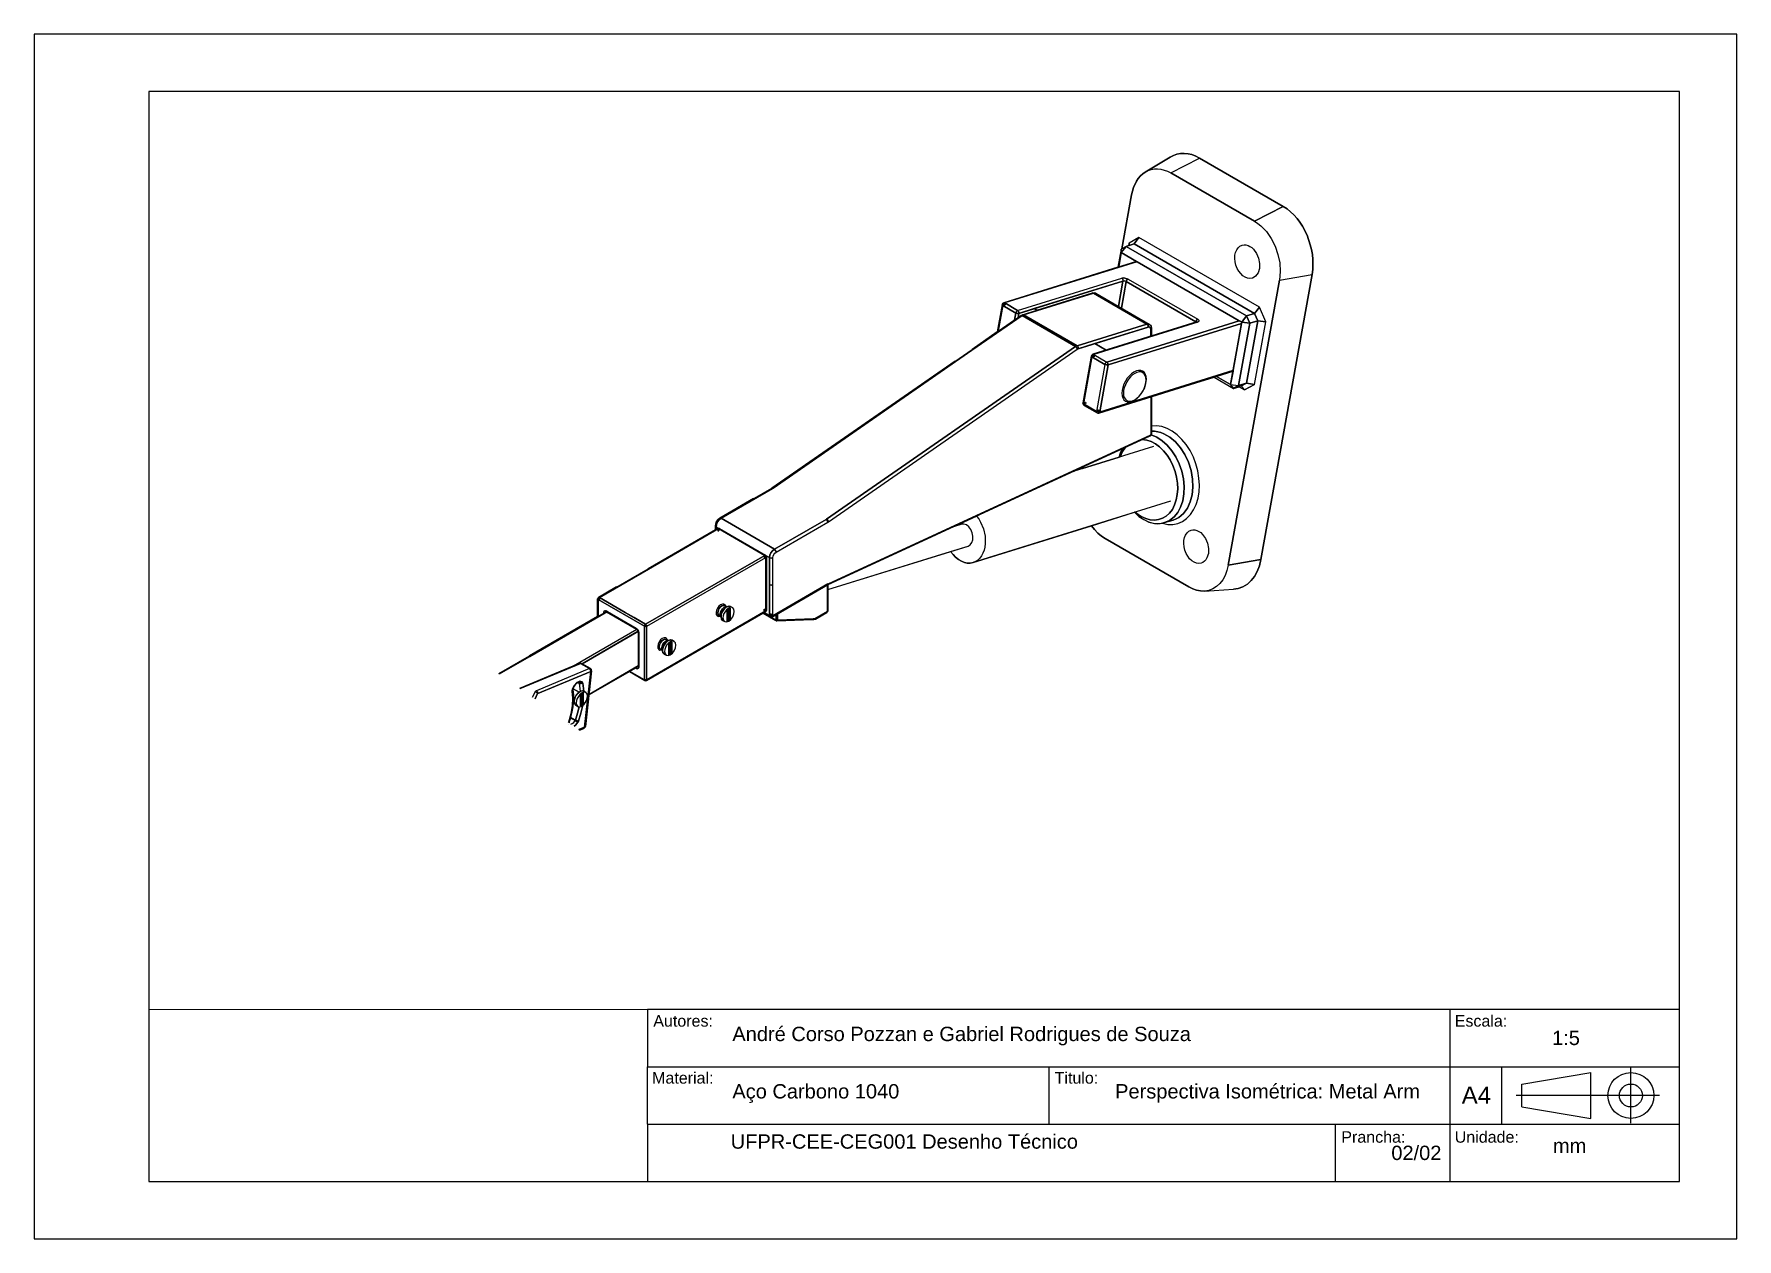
# Paper-space layout 'Layout2' of a CAD drawing. Header units: millimetres. Extents: x 0 to 297, y 0 to 210.
# The model-space entities are those that its viewports show. They can reach past a viewport. Long polylines and large blocks are cut down to what shows.
import ezdxf

# ---------------------------------------------------------------- set-up
doc = ezdxf.new("R2010")
doc.units = ezdxf.units.MM
doc.header["$LTSCALE"] = 0.3
doc.layers.add('Follha', color=7, linetype='Continuous', plot=False)
doc.layers.add('VP', color=7, linetype='Continuous', plot=False)
doc.layers.add('LCL', color=7, linetype='Continuous', lineweight=25)
doc.layers.add('Margem', color=7, linetype='Continuous')
doc.styles.add('Eleve', font='arial.ttf', dxfattribs={"height": 2})
doc.styles.add('G', font='arial.ttf', dxfattribs={"height": 3})
doc.styles.get("Standard").update_dxf_attribs({"font": 'arial.ttf'})

psp = doc.layouts.new('Layout2')

# ---------------------------------------------------------------- texts
at = {"layer": 'Margem'}
for s, height, style, p in [('Autores:', 2, 'Eleve', (108, 37)), ('Escala:', 2, 'Eleve', (247.78, 37)), ('Material:', 2, 'Eleve', (107.79, 27.07)), ('Titulo:', 2, 'Eleve', (178, 27.07)), ('A4', 3, 'G', (249, 23.56)), ('Prancha:', 2, 'Eleve', (228, 16.77)), ('Unidade:', 2, 'Eleve', (247.78, 16.77))]:
    psp.add_text(s, height=height, dxfattribs=dict(at, style=style)).set_placement(p)
for s, p in [('André Corso Pozzan e Gabriel Rodrigues de Souza', (121.79, 34.48)), ('1:5', (264.76, 33.79)), ('Aço Carbono 1040', (121.79, 24.48)), ('Perspectiva Isométrica: Metal Arm', (188.55, 24.48)), ('UFPR-CEE-CEG001 Desenho Técnico', (121.51, 15.73)), ('02/02', (236.72, 13.75)), ('mm', (264.91, 15))]:
    psp.add_text(s, height=2.5, dxfattribs=at).set_placement(p)

msp = doc.modelspace()

# ---------------------------------------------------------------- linework, layer by layer
at = {"layer": 'LCL'}
for p, q in [((-2851.8, 4624.4, 19.1), (-2873.4, 4611.3, 19.1)), ((-2851.8, 4624.4, 19.1), (-2873.4, 4611.3, 19.1)), ((-2873.4, 4611.3, 19.1), (-2851.8, 4624.4, 19.1)), ((-2848.9, 4625.9, 19.1), (-2851.8, 4624.4, 19.1)), ((-2848.9, 4625.9, 19.1), (-2851.8, 4624.4, 19.1)), ((-2851.8, 4624.4, 19.1), (-2848.9, 4625.9, 19.1)), ((-2851.1, 4610.6, 19.1), (-2826, 4623.5, 19.1)), ((-2851.1, 4610.6, 19.1), (-2826, 4623.5, 19.1)), ((-2851.1, 4610.6, 19.1), (-2826, 4623.5, 19.1)), ((-2845.9, 4626.9, 19.1), (-2848.9, 4625.9, 19.1)), ((-2845.9, 4626.9, 19.1), (-2848.9, 4625.9, 19.1)), ((-2848.9, 4625.9, 19.1), (-2845.9, 4626.9, 19.1)), ((-2842.7, 4627.5, 19.1), (-2845.9, 4626.9, 19.1)), ((-2842.7, 4627.5, 19.1), (-2845.9, 4626.9, 19.1)), ((-2845.9, 4626.9, 19.1), (-2842.7, 4627.5, 19.1)), ((-2839.4, 4627.6, 19.1), (-2842.7, 4627.5, 19.1)), ((-2839.4, 4627.6, 19.1), (-2842.7, 4627.5, 19.1)), ((-2842.7, 4627.5, 19.1), (-2839.4, 4627.6, 19.1)), ((-2836.1, 4627.3, 19.1), (-2839.4, 4627.6, 19.1)), ((-2836.1, 4627.3, 19.1), (-2839.4, 4627.6, 19.1)), ((-2839.4, 4627.6, 19.1), (-2836.1, 4627.3, 19.1)), ((-2832.8, 4626.5, 19.1), (-2836.1, 4627.3, 19.1)), ((-2832.8, 4626.5, 19.1), (-2836.1, 4627.3, 19.1)), ((-2836.1, 4627.3, 19.1), (-2832.8, 4626.5, 19.1)), ((-2829.4, 4625.2, 19.1), (-2832.8, 4626.5, 19.1)), ((-2829.4, 4625.2, 19.1), (-2832.8, 4626.5, 19.1)), ((-2832.8, 4626.5, 19.1), (-2829.4, 4625.2, 19.1)), ((-2826, 4623.5, 19.1), (-2829.4, 4625.2, 19.1)), ((-2826, 4623.5, 19.1), (-2829.4, 4625.2, 19.1)), ((-2829.4, 4625.2, 19.1), (-2826, 4623.5, 19.1)), ((-2753.1, 4581.4, 19.1), (-2826, 4623.5, 19.1)), ((-2826, 4623.5, 19.1), (-2753.1, 4581.4, 19.1)), ((-2753.1, 4581.4, 19.1), (-2826, 4623.5, 19.1)), ((-2879.5, 4605.8, 19.1), (-2881.1, 4603.5, 19.1)), ((-2881.1, 4603.5, 19.1), (-2879.5, 4605.8, 19.1)), ((-2881.1, 4603.5, 19.1), (-2879.5, 4605.8, 19.1)), ((-2877.7, 4608, 19.1), (-2879.5, 4605.8, 19.1)), ((-2879.5, 4605.8, 19.1), (-2877.7, 4608, 19.1)), ((-2879.5, 4605.8, 19.1), (-2877.7, 4608, 19.1)), ((-2875.6, 4609.8, 19.1), (-2877.7, 4608, 19.1)), ((-2877.7, 4608, 19.1), (-2875.6, 4609.8, 19.1)), ((-2877.7, 4608, 19.1), (-2875.6, 4609.8, 19.1)), ((-2873.4, 4611.3, 19.1), (-2875.6, 4609.8, 19.1)), ((-2875.6, 4609.8, 19.1), (-2873.4, 4611.3, 19.1)), ((-2875.6, 4609.8, 19.1), (-2873.4, 4611.3, 19.1)), ((-2873.4, 4611.3, 19.1), (-2870.9, 4612.6, 19.1)), ((-2873.4, 4611.3, 19.1), (-2870.9, 4612.6, 19.1)), ((-2873.4, 4611.3, 19.1), (-2870.9, 4612.6, 19.1)), ((-2870.9, 4612.6, 19.1), (-2868.3, 4613.5, 19.1)), ((-2870.9, 4612.6, 19.1), (-2868.3, 4613.5, 19.1)), ((-2870.9, 4612.6, 19.1), (-2868.3, 4613.5, 19.1)), ((-2868.3, 4613.5, 19.1), (-2865.5, 4614, 19.1)), ((-2868.3, 4613.5, 19.1), (-2865.5, 4614, 19.1)), ((-2868.3, 4613.5, 19.1), (-2865.5, 4614, 19.1)), ((-2865.5, 4614, 19.1), (-2862.7, 4614.1, 19.1)), ((-2865.5, 4614, 19.1), (-2862.7, 4614.1, 19.1)), ((-2865.5, 4614, 19.1), (-2862.7, 4614.1, 19.1)), ((-2862.7, 4614.1, 19.1), (-2859.8, 4613.8, 19.1)), ((-2862.7, 4614.1, 19.1), (-2859.8, 4613.8, 19.1)), ((-2862.7, 4614.1, 19.1), (-2859.8, 4613.8, 19.1)), ((-2859.8, 4613.8, 19.1), (-2856.9, 4613.1, 19.1)), ((-2859.8, 4613.8, 19.1), (-2856.9, 4613.1, 19.1)), ((-2859.8, 4613.8, 19.1), (-2856.9, 4613.1, 19.1)), ((-2856.9, 4613.1, 19.1), (-2854, 4612, 19.1)), ((-2856.9, 4613.1, 19.1), (-2854, 4612, 19.1)), ((-2856.9, 4613.1, 19.1), (-2854, 4612, 19.1)), ((-2854, 4612, 19.1), (-2851.1, 4610.6, 19.1)), ((-2854, 4612, 19.1), (-2851.1, 4610.6, 19.1)), ((-2854, 4612, 19.1), (-2851.1, 4610.6, 19.1)), ((-2851.1, 4610.6, 19.1), (-2778.2, 4568.5, 19.1)), ((-2778.2, 4568.5, 19.1), (-2851.1, 4610.6, 19.1)), ((-2778.2, 4568.5, 19.1), (-2851.1, 4610.6, 19.1)), ((-2885.4, 4591.6, 19.1), (-2893.9, 4544.5, 19.1)), ((-2893.9, 4544.5, 19.1), (-2885.4, 4591.6, 19.1)), ((-2885.4, 4591.6, 19.1), (-2893.9, 4544.5, 19.1)), ((-2883.7, 4598, 19.1), (-2885.4, 4591.6, 19.1)), ((-2885.4, 4591.6, 19.1), (-2883.7, 4598, 19.1)), ((-2885.4, 4591.6, 19.1), (-2883.7, 4598, 19.1)), ((-2881.1, 4603.5, 19.1), (-2883.7, 4598, 19.1)), ((-2883.7, 4598, 19.1), (-2881.1, 4603.5, 19.1)), ((-2883.7, 4598, 19.1), (-2881.1, 4603.5, 19.1)), ((-2753.1, 4581.4, 19.1), (-2778.2, 4568.5, 19.1)), ((-2753.1, 4581.4, 19.1), (-2778.2, 4568.5, 19.1)), ((-2778.2, 4568.5, 19.1), (-2753.1, 4581.4, 19.1)), ((-2749.8, 4579.3, 19.1), (-2753.1, 4581.4, 19.1)), ((-2749.8, 4579.3, 19.1), (-2753.1, 4581.4, 19.1)), ((-2753.1, 4581.4, 19.1), (-2749.8, 4579.3, 19.1)), ((-2746.7, 4576.8, 19.1), (-2749.8, 4579.3, 19.1)), ((-2746.7, 4576.8, 19.1), (-2749.8, 4579.3, 19.1)), ((-2749.8, 4579.3, 19.1), (-2746.7, 4576.8, 19.1)), ((-2743.8, 4574.1, 19.1), (-2746.7, 4576.8, 19.1)), ((-2743.8, 4574.1, 19.1), (-2746.7, 4576.8, 19.1)), ((-2746.7, 4576.8, 19.1), (-2743.8, 4574.1, 19.1)), ((-2741.1, 4571, 19.1), (-2743.8, 4574.1, 19.1)), ((-2741.1, 4571, 19.1), (-2743.8, 4574.1, 19.1)), ((-2743.8, 4574.1, 19.1), (-2741.1, 4571, 19.1)), ((-2778.2, 4568.5, 19.1), (-2775.4, 4566.6, 19.1)), ((-2778.2, 4568.5, 19.1), (-2775.4, 4566.6, 19.1)), ((-2778.2, 4568.5, 19.1), (-2775.4, 4566.6, 19.1)), ((-2775.4, 4566.6, 19.1), (-2772.7, 4564.5, 19.1)), ((-2775.4, 4566.6, 19.1), (-2772.7, 4564.5, 19.1)), ((-2775.4, 4566.6, 19.1), (-2772.7, 4564.5, 19.1)), ((-2772.7, 4564.5, 19.1), (-2767.8, 4559.4, 19.1)), ((-2772.7, 4564.5, 19.1), (-2767.8, 4559.4, 19.1)), ((-2772.7, 4564.5, 19.1), (-2767.8, 4559.4, 19.1)), ((-2767.8, 4559.4, 19.1), (-2763.6, 4553.4, 19.1)), ((-2767.8, 4559.4, 19.1), (-2763.6, 4553.4, 19.1)), ((-2767.8, 4559.4, 19.1), (-2763.6, 4553.4, 19.1)), ((-2738.6, 4567.6, 19.1), (-2741.1, 4571, 19.1)), ((-2738.6, 4567.6, 19.1), (-2741.1, 4571, 19.1)), ((-2741.1, 4571, 19.1), (-2738.6, 4567.6, 19.1)), ((-2736.3, 4564.1, 19.1), (-2738.6, 4567.6, 19.1)), ((-2736.3, 4564.1, 19.1), (-2738.6, 4567.6, 19.1)), ((-2738.6, 4567.6, 19.1), (-2736.3, 4564.1, 19.1)), ((-2732.3, 4556.3, 19.1), (-2736.3, 4564.1, 19.1)), ((-2732.3, 4556.3, 19.1), (-2736.3, 4564.1, 19.1)), ((-2736.3, 4564.1, 19.1), (-2732.3, 4556.3, 19.1)), ((-2894.4, 4544.2, 19.1), (-2897.2, 4528.4, 19.1)), ((-2894.4, 4544.2, 19.1), (-2897.2, 4528.4, 19.1)), ((-2894.4, 4544.2, 19.1), (-2897.2, 4528.4, 19.1)), ((-2890.1, 4546.6, 19.1), (-2894.4, 4544.2, 19.1)), ((-2893.9, 4544.5, 19.1), (-2894.4, 4544.2, 19.1)), ((-2893.9, 4544.5, 19.1), (-2894.4, 4544.2, 19.1)), ((-2894.3, 4541.1, 19.1), (-2894.4, 4544.2, 19.1)), ((-2894.4, 4544.2, 19.1), (-2894.3, 4541.1, 19.1)), ((-2894.3, 4541.1, 19.1), (-2894.4, 4544.2, 19.1)), ((-2890.1, 4546.6, 19.1), (-2894.3, 4541.1, 19.1)), ((-2894.3, 4541.1, 19.1), (-2890.1, 4546.6, 19.1)), ((-2894.3, 4541.1, 19.1), (-2890.1, 4546.6, 19.1)), ((-2890.1, 4546.6, 19.1), (-2893.9, 4544.5, 19.1)), ((-2890.1, 4546.6, 19.1), (-2893.9, 4544.5, 19.1)), ((-2883.2, 4548.7, 19.1), (-2890.1, 4546.6, 19.1)), ((-2888, 4547.2, 19.1), (-2890.1, 4546.6, 19.1)), ((-2888, 4547.2, 19.1), (-2890.1, 4546.6, 19.1)), ((-2785, 4486, 19.1), (-2890.1, 4546.6, 19.1)), ((-2890.1, 4546.6, 19.1), (-2785, 4486, 19.1)), ((-2785, 4486, 19.1), (-2890.1, 4546.6, 19.1)), ((-2887.6, 4549.4, 19.1), (-2888, 4547.2, 19.1)), ((-2887.6, 4549.4, 19.1), (-2888, 4547.2, 19.1)), ((-2887.6, 4549.4, 19.1), (-2888, 4547.2, 19.1)), ((-2887.5, 4547.4, 19.1), (-2888, 4547.2, 19.1)), ((-2888, 4547.2, 19.1), (-2887.5, 4547.4, 19.1)), ((-2878.9, 4554.2, 19.1), (-2887.6, 4549.4, 19.1)), ((-2878.9, 4554.2, 19.1), (-2887.6, 4549.4, 19.1)), ((-2878.9, 4554.2, 19.1), (-2887.6, 4549.4, 19.1)), ((-2887.6, 4549.4, 19.1), (-2887.5, 4547.4, 19.1)), ((-2887.5, 4547.4, 19.1), (-2887.6, 4549.4, 19.1)), ((-2887.6, 4549.4, 19.1), (-2887.5, 4547.4, 19.1)), ((-2883.2, 4548.7, 19.1), (-2887.5, 4547.4, 19.1)), ((-2887.5, 4547.4, 19.1), (-2883.2, 4548.7, 19.1)), ((-2878.9, 4554.2, 19.1), (-2883.2, 4548.7, 19.1)), ((-2883.2, 4548.7, 19.1), (-2878.9, 4554.2, 19.1)), ((-2878.9, 4554.2, 19.1), (-2883.2, 4548.7, 19.1)), ((-2883.2, 4548.7, 19.1), (-2778.2, 4488.1, 19.1)), ((-2778.2, 4488.1, 19.1), (-2883.2, 4548.7, 19.1)), ((-2778.2, 4488.1, 19.1), (-2883.2, 4548.7, 19.1)), ((-2773.9, 4493.6, 19.1), (-2878.9, 4554.2, 19.1)), ((-2773.9, 4493.6, 19.1), (-2878.9, 4554.2, 19.1)), ((-2773.9, 4493.6, 19.1), (-2878.9, 4554.2, 19.1)), ((-2793.7, 4543.5, 19.1), (-2792.5, 4545.3, 19.1)), ((-2793.7, 4543.5, 19.1), (-2792.5, 4545.3, 19.1)), ((-2792.5, 4545.3, 19.1), (-2790.9, 4546.7, 19.1)), ((-2792.5, 4545.3, 19.1), (-2790.9, 4546.7, 19.1)), ((-2790.9, 4546.7, 19.1), (-2788.9, 4547.6, 19.1)), ((-2790.9, 4546.7, 19.1), (-2788.9, 4547.6, 19.1)), ((-2788.9, 4547.6, 19.1), (-2787.3, 4548, 19.1)), ((-2788.9, 4547.6, 19.1), (-2787.3, 4548, 19.1)), ((-2787.3, 4548, 19.1), (-2785.6, 4547.9, 19.1)), ((-2787.3, 4548, 19.1), (-2785.6, 4547.9, 19.1)), ((-2785.6, 4547.9, 19.1), (-2783.8, 4547.4, 19.1)), ((-2785.6, 4547.9, 19.1), (-2783.8, 4547.4, 19.1)), ((-2783.8, 4547.4, 19.1), (-2782.1, 4546.6, 19.1)), ((-2783.8, 4547.4, 19.1), (-2782.1, 4546.6, 19.1)), ((-2782.1, 4546.6, 19.1), (-2780.5, 4545.5, 19.1)), ((-2782.1, 4546.6, 19.1), (-2780.5, 4545.5, 19.1)), ((-2780.5, 4545.5, 19.1), (-2778.9, 4544.1, 19.1)), ((-2780.5, 4545.5, 19.1), (-2778.9, 4544.1, 19.1)), ((-2763.6, 4553.4, 19.1), (-2760.2, 4546.7, 19.1)), ((-2763.6, 4553.4, 19.1), (-2760.2, 4546.7, 19.1)), ((-2763.6, 4553.4, 19.1), (-2760.2, 4546.7, 19.1)), ((-2760.2, 4546.7, 19.1), (-2757.7, 4539.6, 19.1)), ((-2760.2, 4546.7, 19.1), (-2757.7, 4539.6, 19.1)), ((-2760.2, 4546.7, 19.1), (-2757.7, 4539.6, 19.1)), ((-2729.5, 4548, 19.1), (-2732.3, 4556.3, 19.1)), ((-2729.5, 4548, 19.1), (-2732.3, 4556.3, 19.1)), ((-2732.3, 4556.3, 19.1), (-2729.5, 4548, 19.1)), ((-2728.4, 4543.7, 19.1), (-2729.5, 4548, 19.1)), ((-2728.4, 4543.7, 19.1), (-2729.5, 4548, 19.1)), ((-2729.5, 4548, 19.1), (-2728.4, 4543.7, 19.1)), ((-2881, 4533.4, 19.1), (-2996.9, 4497.4, 19.1)), ((-2880.5, 4533.1, 19.1), (-2996, 4497.3, 19.1)), ((-2880.5, 4533.1, 19.1), (-2996, 4497.3, 19.1)), ((-2880.5, 4533.1, 19.1), (-2996, 4497.3, 19.1)), ((-2894.3, 4541.1, 19.1), (-2896.5, 4528.6, 19.1)), ((-2896.5, 4528.6, 19.1), (-2894.3, 4541.1, 19.1)), ((-2894.3, 4541.1, 19.1), (-2896.5, 4528.6, 19.1)), ((-2896.5, 4528.6, 19.1), (-2881, 4533.4, 19.1)), ((-2896.5, 4528.6, 19.1), (-2881, 4533.4, 19.1)), ((-2894.3, 4541.1, 19.1), (-2881, 4533.4, 19.1)), ((-2881, 4533.4, 19.1), (-2894.3, 4541.1, 19.1)), ((-2789.3, 4480.5, 19.1), (-2894.3, 4541.1, 19.1)), ((-2881, 4533.4, 19.1), (-2880.5, 4533.1, 19.1)), ((-2881, 4533.4, 19.1), (-2880.5, 4533.1, 19.1)), ((-2791.4, 4481.7, 19.1), (-2880.5, 4533.1, 19.1)), ((-2880.5, 4533.1, 19.1), (-2791.4, 4481.7, 19.1)), ((-2795.4, 4536.1, 19.1), (-2795.2, 4538.8, 19.1)), ((-2795.4, 4536.1, 19.1), (-2795.2, 4538.8, 19.1)), ((-2795.1, 4533.2, 19.1), (-2795.4, 4536.1, 19.1)), ((-2795.1, 4533.2, 19.1), (-2795.4, 4536.1, 19.1)), ((-2795.2, 4538.8, 19.1), (-2794.7, 4541.3, 19.1)), ((-2795.2, 4538.8, 19.1), (-2794.7, 4541.3, 19.1)), ((-2794.4, 4530.2, 19.1), (-2795.1, 4533.2, 19.1)), ((-2794.4, 4530.2, 19.1), (-2795.1, 4533.2, 19.1)), ((-2794.7, 4541.3, 19.1), (-2793.7, 4543.5, 19.1)), ((-2794.7, 4541.3, 19.1), (-2793.7, 4543.5, 19.1)), ((-2793.3, 4527.4, 19.1), (-2794.4, 4530.2, 19.1)), ((-2793.3, 4527.4, 19.1), (-2794.4, 4530.2, 19.1)), ((-2778.9, 4544.1, 19.1), (-2776.4, 4540.5, 19.1)), ((-2778.9, 4544.1, 19.1), (-2776.4, 4540.5, 19.1)), ((-2776.4, 4540.5, 19.1), (-2774.6, 4536.3, 19.1)), ((-2776.4, 4540.5, 19.1), (-2774.6, 4536.3, 19.1)), ((-2774.6, 4536.3, 19.1), (-2773.7, 4531.7, 19.1)), ((-2774.6, 4536.3, 19.1), (-2773.7, 4531.7, 19.1)), ((-2773.7, 4531.7, 19.1), (-2773.9, 4527.3, 19.1)), ((-2773.7, 4531.7, 19.1), (-2773.9, 4527.3, 19.1)), ((-2757.7, 4539.6, 19.1), (-2756.2, 4532.1, 19.1)), ((-2757.7, 4539.6, 19.1), (-2756.2, 4532.1, 19.1)), ((-2757.7, 4539.6, 19.1), (-2756.2, 4532.1, 19.1)), ((-2756.2, 4532.1, 19.1), (-2755.8, 4524.6, 19.1)), ((-2756.2, 4532.1, 19.1), (-2755.8, 4524.6, 19.1)), ((-2756.2, 4532.1, 19.1), (-2755.8, 4524.6, 19.1)), ((-2727.7, 4539.4, 19.1), (-2728.4, 4543.7, 19.1)), ((-2727.7, 4539.4, 19.1), (-2728.4, 4543.7, 19.1)), ((-2728.4, 4543.7, 19.1), (-2727.7, 4539.4, 19.1)), ((-2727.3, 4535.1, 19.1), (-2727.7, 4539.4, 19.1)), ((-2727.3, 4535.1, 19.1), (-2727.7, 4539.4, 19.1)), ((-2727.7, 4539.4, 19.1), (-2727.3, 4535.1, 19.1)), ((-2727.4, 4526.4, 19.1), (-2727.2, 4530.7, 19.1)), ((-2727.4, 4526.4, 19.1), (-2727.2, 4530.7, 19.1)), ((-2727.2, 4530.7, 19.1), (-2727.4, 4526.4, 19.1)), ((-2727.2, 4530.7, 19.1), (-2727.3, 4535.1, 19.1)), ((-2727.2, 4530.7, 19.1), (-2727.3, 4535.1, 19.1)), ((-2727.3, 4535.1, 19.1), (-2727.2, 4530.7, 19.1)), ((-2897.2, 4528.4, 19.1), (-2996.9, 4497.4, 19.1)), ((-2996.9, 4497.4, 19.1), (-2897.2, 4528.4, 19.1)), ((-2984.7, 4490.7, 19.1), (-2894, 4518.9, 19.1)), ((-2984.7, 4490.7, 19.1), (-2894, 4518.9, 19.1)), ((-2984.7, 4490.7, 19.1), (-2894, 4518.9, 19.1)), ((-2983.6, 4488.1, 19.1), (-2892.9, 4516.3, 19.1)), ((-2892.9, 4516.3, 19.1), (-2970.2, 4492.3, 19.1)), ((-2892.9, 4516.3, 19.1), (-2970.2, 4492.3, 19.1)), ((-2897.2, 4528.4, 19.1), (-2896.5, 4528.6, 19.1)), ((-2897.2, 4528.4, 19.1), (-2896.5, 4528.6, 19.1)), ((-2896.8, 4494.3, 19.1), (-2892.9, 4516.3, 19.1)), ((-2892.9, 4516.3, 19.1), (-2896.8, 4494.3, 19.1)), ((-2892.9, 4516.3, 19.1), (-2896.8, 4494.3, 19.1)), ((-2890.1, 4515.9, 19.1), (-2894.2, 4492.8, 19.1)), ((-2894.2, 4492.8, 19.1), (-2890.1, 4515.9, 19.1)), ((-2890.1, 4515.9, 19.1), (-2894.2, 4492.8, 19.1)), ((-2894, 4518.9, 19.1), (-2892.7, 4519.1, 19.1)), ((-2892.7, 4519.1, 19.1), (-2894, 4518.9, 19.1)), ((-2892.7, 4519.1, 19.1), (-2894, 4518.9, 19.1)), ((-2894, 4518.9, 19.1), (-2893.1, 4517.8, 19.1)), ((-2894, 4518.9, 19.1), (-2893.1, 4517.8, 19.1)), ((-2894, 4518.9, 19.1), (-2893.1, 4517.8, 19.1)), ((-2893.1, 4517.8, 19.1), (-2892.9, 4516.3, 19.1)), ((-2893.1, 4517.8, 19.1), (-2892.9, 4516.3, 19.1)), ((-2893.1, 4517.8, 19.1), (-2892.9, 4516.3, 19.1)), ((-2891.5, 4516.4, 19.1), (-2892.9, 4516.3, 19.1)), ((-2892.9, 4516.3, 19.1), (-2891.5, 4516.4, 19.1)), ((-2891.5, 4516.4, 19.1), (-2892.9, 4516.3, 19.1)), ((-2892.7, 4519.1, 19.1), (-2891.2, 4519, 19.1)), ((-2891.2, 4519, 19.1), (-2892.7, 4519.1, 19.1)), ((-2891.2, 4519, 19.1), (-2892.7, 4519.1, 19.1)), ((-2890.1, 4515.9, 19.1), (-2891.5, 4516.4, 19.1)), ((-2891.5, 4516.4, 19.1), (-2890.1, 4515.9, 19.1)), ((-2890.1, 4515.9, 19.1), (-2891.5, 4516.4, 19.1)), ((-2891.2, 4519, 19.1), (-2888.4, 4518.1, 19.1)), ((-2888.4, 4518.1, 19.1), (-2891.2, 4519, 19.1)), ((-2888.4, 4518.1, 19.1), (-2891.2, 4519, 19.1)), ((-2890.1, 4515.9, 19.1), (-2889.5, 4517.3, 19.1)), ((-2890.1, 4515.9, 19.1), (-2889.5, 4517.3, 19.1)), ((-2889.5, 4517.3, 19.1), (-2890.1, 4515.9, 19.1)), ((-2829.3, 4480.8, 19.1), (-2890.1, 4515.9, 19.1)), ((-2829.3, 4480.8, 19.1), (-2890.1, 4515.9, 19.1)), ((-2890.1, 4515.9, 19.1), (-2829.3, 4480.8, 19.1)), ((-2889.5, 4517.3, 19.1), (-2888.4, 4518.1, 19.1)), ((-2889.5, 4517.3, 19.1), (-2888.4, 4518.1, 19.1)), ((-2888.4, 4518.1, 19.1), (-2889.5, 4517.3, 19.1)), ((-2888.4, 4518.1, 19.1), (-2827.6, 4483, 19.1)), ((-2888.4, 4518.1, 19.1), (-2827.6, 4483, 19.1)), ((-2888.4, 4518.1, 19.1), (-2827.6, 4483, 19.1)), ((-2756.5, 4517.2, 19.1), (-2801, 4268.7, 19.1)), ((-2801, 4268.7, 19.1), (-2756.5, 4517.2, 19.1)), ((-2801, 4268.7, 19.1), (-2756.5, 4517.2, 19.1)), ((-2791.9, 4524.9, 19.1), (-2793.3, 4527.4, 19.1)), ((-2791.9, 4524.9, 19.1), (-2793.3, 4527.4, 19.1)), ((-2790.2, 4522.8, 19.1), (-2791.9, 4524.9, 19.1)), ((-2790.2, 4522.8, 19.1), (-2791.9, 4524.9, 19.1)), ((-2788.4, 4521, 19.1), (-2790.2, 4522.8, 19.1)), ((-2788.4, 4521, 19.1), (-2790.2, 4522.8, 19.1)), ((-2786.4, 4519.7, 19.1), (-2788.4, 4521, 19.1)), ((-2786.4, 4519.7, 19.1), (-2788.4, 4521, 19.1)), ((-2784.3, 4518.9, 19.1), (-2786.4, 4519.7, 19.1)), ((-2784.3, 4518.9, 19.1), (-2786.4, 4519.7, 19.1)), ((-2782.1, 4518.7, 19.1), (-2784.3, 4518.9, 19.1)), ((-2782.1, 4518.7, 19.1), (-2784.3, 4518.9, 19.1)), ((-2780, 4519, 19.1), (-2782.1, 4518.7, 19.1)), ((-2780, 4519, 19.1), (-2782.1, 4518.7, 19.1)), ((-2778.5, 4519.7, 19.1), (-2780, 4519, 19.1)), ((-2778.5, 4519.7, 19.1), (-2780, 4519, 19.1)), ((-2777.2, 4520.7, 19.1), (-2778.5, 4519.7, 19.1)), ((-2777.2, 4520.7, 19.1), (-2778.5, 4519.7, 19.1)), ((-2776, 4522, 19.1), (-2777.2, 4520.7, 19.1)), ((-2776, 4522, 19.1), (-2777.2, 4520.7, 19.1)), ((-2775.1, 4523.5, 19.1), (-2776, 4522, 19.1)), ((-2775.1, 4523.5, 19.1), (-2776, 4522, 19.1)), ((-2773.9, 4527.3, 19.1), (-2775.1, 4523.5, 19.1)), ((-2773.9, 4527.3, 19.1), (-2775.1, 4523.5, 19.1)), ((-2772.5, 4273.7, 19.1), (-2728, 4522.1, 19.1)), ((-2728, 4522.1, 19.1), (-2772.5, 4273.7, 19.1)), ((-2772.5, 4273.7, 19.1), (-2728, 4522.1, 19.1)), ((-2756.5, 4517.2, 19.1), (-2728, 4522.1, 19.1)), ((-2756.5, 4517.2, 19.1), (-2728, 4522.1, 19.1)), ((-2756.5, 4517.2, 19.1), (-2728, 4522.1, 19.1)), ((-2756, 4520.8, 19.1), (-2756.5, 4517.2, 19.1)), ((-2756, 4520.8, 19.1), (-2756.5, 4517.2, 19.1)), ((-2756, 4520.8, 19.1), (-2756.5, 4517.2, 19.1)), ((-2755.8, 4524.6, 19.1), (-2756, 4520.8, 19.1)), ((-2755.8, 4524.6, 19.1), (-2756, 4520.8, 19.1)), ((-2755.8, 4524.6, 19.1), (-2756, 4520.8, 19.1)), ((-2728, 4522.1, 19.1), (-2727.4, 4526.4, 19.1)), ((-2728, 4522.1, 19.1), (-2727.4, 4526.4, 19.1)), ((-2727.4, 4526.4, 19.1), (-2728, 4522.1, 19.1)), ((-2980.4, 4487, 19.1), (-2919.5, 4506, 19.1)), ((-2979.5, 4486.9, 19.1), (-2918.6, 4505.8, 19.1)), ((-2918.6, 4505.8, 19.1), (-2979.5, 4486.9, 19.1)), ((-2979.5, 4486.9, 19.1), (-2918.6, 4505.8, 19.1)), ((-2967.9, 4490.9, 19.1), (-2919.5, 4506, 19.1)), ((-2967.9, 4490.9, 19.1), (-2919.5, 4506, 19.1)), ((-2919.5, 4506, 19.1), (-2918.6, 4506.2, 19.1)), ((-2919.5, 4506, 19.1), (-2918.6, 4506.2, 19.1)), ((-2919.5, 4506, 19.1), (-2918.6, 4506.2, 19.1)), ((-2918.6, 4505.8, 19.1), (-2919.5, 4506, 19.1)), ((-2919.5, 4506, 19.1), (-2918.6, 4505.8, 19.1)), ((-2919.5, 4506, 19.1), (-2918.6, 4505.8, 19.1)), ((-2918.6, 4506.2, 19.1), (-2917.5, 4506.1, 19.1)), ((-2918.6, 4506.2, 19.1), (-2917.5, 4506.1, 19.1)), ((-2918.6, 4506.2, 19.1), (-2917.5, 4506.1, 19.1)), ((-2917.5, 4506, 19.1), (-2918.6, 4505.8, 19.1)), ((-2918.6, 4505.8, 19.1), (-2917.5, 4506, 19.1)), ((-2918.6, 4505.8, 19.1), (-2917.5, 4506, 19.1)), ((-2918.6, 4505.8, 19.1), (-2872, 4478.9, 19.1)), ((-2872, 4478.9, 19.1), (-2918.6, 4505.8, 19.1)), ((-2918.6, 4505.8, 19.1), (-2872, 4478.9, 19.1)), ((-2917.5, 4506.1, 19.1), (-2916.6, 4505.7, 19.1)), ((-2917.5, 4506.1, 19.1), (-2916.6, 4505.7, 19.1)), ((-2917.5, 4506.1, 19.1), (-2916.6, 4505.7, 19.1)), ((-2916.6, 4505.7, 19.1), (-2917.5, 4506, 19.1)), ((-2917.5, 4506, 19.1), (-2916.6, 4505.7, 19.1)), ((-2917.5, 4506, 19.1), (-2916.6, 4505.7, 19.1)), ((-2916.6, 4505.7, 19.1), (-2896.8, 4494.3, 19.1)), ((-2916.6, 4505.7, 19.1), (-2896.8, 4494.3, 19.1)), ((-2916.6, 4505.7, 19.1), (-2869.9, 4478.8, 19.1)), ((-2980.9, 4486.2, 19.1), (-3024.6, 4456, 19.1)), ((-2980.9, 4486.2, 19.1), (-3024.6, 4456, 19.1)), ((-3024.6, 4456, 19.1), (-2980.9, 4486.2, 19.1)), ((-3024.4, 4456.8, 19.1), (-2981.9, 4486.3, 19.1)), ((-2998.3, 4495.8, 19.1), (-3002.6, 4472, 19.1)), ((-2998.3, 4495.8, 19.1), (-3002.6, 4472, 19.1)), ((-2998.3, 4495.8, 19.1), (-3002.6, 4472, 19.1)), ((-2997.7, 4495.1, 19.1), (-3001.7, 4472.6, 19.1)), ((-3001.7, 4472.6, 19.1), (-2997.7, 4495.1, 19.1)), ((-2997.7, 4495.1, 19.1), (-3001.7, 4472.6, 19.1)), ((-2997.8, 4496.8, 19.1), (-2998.3, 4495.8, 19.1)), ((-2997.8, 4496.8, 19.1), (-2998.3, 4495.8, 19.1)), ((-2997.8, 4496.8, 19.1), (-2998.3, 4495.8, 19.1)), ((-2997.7, 4495.1, 19.1), (-2998.3, 4495.8, 19.1)), ((-2998.3, 4495.8, 19.1), (-2997.7, 4495.1, 19.1)), ((-2997.7, 4495.1, 19.1), (-2998.3, 4495.8, 19.1)), ((-2996.9, 4497.4, 19.1), (-2997.8, 4496.8, 19.1)), ((-2996.9, 4497.4, 19.1), (-2997.8, 4496.8, 19.1)), ((-2996.9, 4497.4, 19.1), (-2997.8, 4496.8, 19.1)), ((-2997.1, 4496.4, 19.1), (-2997.7, 4495.1, 19.1)), ((-2997.7, 4495.1, 19.1), (-2997.1, 4496.4, 19.1)), ((-2997.1, 4496.4, 19.1), (-2997.7, 4495.1, 19.1)), ((-2986.4, 4488.5, 19.1), (-2997.7, 4495.1, 19.1)), ((-2997.7, 4495.1, 19.1), (-2986.4, 4488.5, 19.1)), ((-2997.7, 4495.1, 19.1), (-2986.4, 4488.5, 19.1)), ((-2995.1, 4495.5, 19.1), (-2997.6, 4495.5, 19.1)), ((-2996, 4497.3, 19.1), (-2997.1, 4496.4, 19.1)), ((-2997.1, 4496.4, 19.1), (-2996, 4497.3, 19.1)), ((-2996, 4497.3, 19.1), (-2997.1, 4496.4, 19.1)), ((-2996, 4497.3, 19.1), (-2996.9, 4497.4, 19.1)), ((-2996, 4497.3, 19.1), (-2996.9, 4497.4, 19.1)), ((-2996, 4497.3, 19.1), (-2996.9, 4497.4, 19.1)), ((-2996.3, 4494.2, 19.1), (-2996.3, 4496.7, 19.1)), ((-2996, 4497.3, 19.1), (-2984.7, 4490.7, 19.1)), ((-2984.7, 4490.7, 19.1), (-2996, 4497.3, 19.1)), ((-2996, 4497.3, 19.1), (-2984.7, 4490.7, 19.1)), ((-2987.5, 4482.5, 19.1), (-2986.4, 4488.5, 19.1)), ((-2986.4, 4488.5, 19.1), (-2987.5, 4482.5, 19.1)), ((-2986.4, 4488.5, 19.1), (-2987.5, 4482.5, 19.1)), ((-2987.5, 4482.5, 19.1), (-2984.2, 4484.7, 19.1)), ((-2987.5, 4482.5, 19.1), (-2984.2, 4484.7, 19.1)), ((-2986.4, 4488.5, 19.1), (-2985.7, 4489.9, 19.1)), ((-2985.7, 4489.9, 19.1), (-2986.4, 4488.5, 19.1)), ((-2985.7, 4489.9, 19.1), (-2986.4, 4488.5, 19.1)), ((-2985, 4488.1, 19.1), (-2986.4, 4488.5, 19.1)), ((-2986.4, 4488.5, 19.1), (-2985, 4488.1, 19.1)), ((-2986.4, 4488.5, 19.1), (-2985, 4488.1, 19.1)), ((-2985.7, 4489.9, 19.1), (-2984.7, 4490.7, 19.1)), ((-2984.7, 4490.7, 19.1), (-2985.7, 4489.9, 19.1)), ((-2984.7, 4490.7, 19.1), (-2985.7, 4489.9, 19.1)), ((-2983.6, 4488.1, 19.1), (-2985, 4488.1, 19.1)), ((-2985, 4488.1, 19.1), (-2983.6, 4488.1, 19.1)), ((-2985, 4488.1, 19.1), (-2983.6, 4488.1, 19.1)), ((-2983.8, 4489.6, 19.1), (-2984.7, 4490.7, 19.1)), ((-2983.8, 4489.6, 19.1), (-2984.7, 4490.7, 19.1)), ((-2984.7, 4490.7, 19.1), (-2983.8, 4489.6, 19.1)), ((-2983.6, 4488.1, 19.1), (-2984.2, 4484.7, 19.1)), ((-2984.2, 4484.7, 19.1), (-2983.6, 4488.1, 19.1)), ((-2983.6, 4488.1, 19.1), (-2984.2, 4484.7, 19.1)), ((-2984.2, 4484.7, 19.1), (-2981.9, 4486.3, 19.1)), ((-2984.2, 4484.7, 19.1), (-2981.9, 4486.3, 19.1)), ((-2983.6, 4488.1, 19.1), (-2983.8, 4489.6, 19.1)), ((-2983.6, 4488.1, 19.1), (-2983.8, 4489.6, 19.1)), ((-2983.8, 4489.6, 19.1), (-2983.6, 4488.1, 19.1)), ((-2970.2, 4492.3, 19.1), (-2983.6, 4488.1, 19.1)), ((-2970.2, 4492.3, 19.1), (-2983.6, 4488.1, 19.1)), ((-2981.9, 4486.3, 19.1), (-2980.4, 4487, 19.1)), ((-2981.9, 4486.3, 19.1), (-2980.4, 4487, 19.1)), ((-2981.9, 4486.3, 19.1), (-2980.4, 4487, 19.1)), ((-2981.9, 4486.3, 19.1), (-2980.9, 4486.2, 19.1)), ((-2980.9, 4486.2, 19.1), (-2981.9, 4486.3, 19.1)), ((-2981.9, 4486.3, 19.1), (-2980.9, 4486.2, 19.1)), ((-2980.9, 4486.2, 19.1), (-2979.5, 4486.9, 19.1)), ((-2979.5, 4486.9, 19.1), (-2980.9, 4486.2, 19.1)), ((-2980.9, 4486.2, 19.1), (-2979.5, 4486.9, 19.1)), ((-2934.2, 4459.3, 19.1), (-2980.9, 4486.2, 19.1)), ((-2934.2, 4459.3, 19.1), (-2980.9, 4486.2, 19.1)), ((-2980.9, 4486.2, 19.1), (-2934.2, 4459.3, 19.1)), ((-2980.4, 4487, 19.1), (-2967.9, 4490.9, 19.1)), ((-2980.4, 4487, 19.1), (-2967.9, 4490.9, 19.1)), ((-2979.5, 4486.9, 19.1), (-2980.4, 4487, 19.1)), ((-2980.4, 4487, 19.1), (-2979.5, 4486.9, 19.1)), ((-2980.4, 4487, 19.1), (-2979.5, 4486.9, 19.1)), ((-2932.9, 4460, 19.1), (-2979.5, 4486.9, 19.1)), ((-2979.5, 4486.9, 19.1), (-2932.9, 4460, 19.1)), ((-2979.5, 4486.9, 19.1), (-2932.9, 4460, 19.1)), ((-2970.2, 4492.3, 19.1), (-2967.9, 4490.9, 19.1)), ((-2967.9, 4490.9, 19.1), (-2970.2, 4492.3, 19.1)), ((-2967.9, 4490.9, 19.1), (-2970.2, 4492.3, 19.1)), ((-2896.8, 4494.3, 19.1), (-2894.2, 4492.8, 19.1)), ((-2896.8, 4494.3, 19.1), (-2894.2, 4492.8, 19.1)), ((-2894.2, 4492.8, 19.1), (-2869.9, 4478.8, 19.1)), ((-2894.2, 4492.8, 19.1), (-2869.9, 4478.8, 19.1)), ((-2789.3, 4480.5, 19.1), (-2785, 4486, 19.1)), ((-2785, 4486, 19.1), (-2789.3, 4480.5, 19.1)), ((-2789.3, 4480.5, 19.1), (-2785, 4486, 19.1)), ((-2785, 4486, 19.1), (-2778.2, 4488.1, 19.1)), ((-2778.2, 4488.1, 19.1), (-2785, 4486, 19.1)), ((-2778.2, 4488.1, 19.1), (-2785, 4486, 19.1)), ((-2785, 4486, 19.1), (-2782.3, 4479.5, 19.1)), ((-2782.3, 4479.5, 19.1), (-2785, 4486, 19.1)), ((-2782.3, 4479.5, 19.1), (-2785, 4486, 19.1)), ((-2778.2, 4488.1, 19.1), (-2773.9, 4493.6, 19.1)), ((-2773.9, 4493.6, 19.1), (-2778.2, 4488.1, 19.1)), ((-2773.9, 4493.6, 19.1), (-2778.2, 4488.1, 19.1)), ((-2778.2, 4488.1, 19.1), (-2775.4, 4481.6, 19.1)), ((-2775.4, 4481.6, 19.1), (-2778.2, 4488.1, 19.1)), ((-2775.4, 4481.6, 19.1), (-2778.2, 4488.1, 19.1)), ((-2768.4, 4480.7, 19.1), (-2773.9, 4493.6, 19.1)), ((-2768.4, 4480.7, 19.1), (-2773.9, 4493.6, 19.1)), ((-2768.4, 4480.7, 19.1), (-2773.9, 4493.6, 19.1)), ((-3002.6, 4472, 19.1), (-3024.4, 4456.8, 19.1)), ((-3024.4, 4456.8, 19.1), (-3002.6, 4472, 19.1)), ((-3002.6, 4472, 19.1), (-3001.7, 4472.6, 19.1)), ((-3002.6, 4472, 19.1), (-3001.7, 4472.6, 19.1)), ((-3001.7, 4472.6, 19.1), (-2987.5, 4482.5, 19.1)), ((-3001.7, 4472.6, 19.1), (-2987.5, 4482.5, 19.1)), ((-2872, 4478.9, 19.1), (-2932.9, 4460, 19.1)), ((-2932.9, 4460, 19.1), (-2872, 4478.9, 19.1)), ((-2932.9, 4460, 19.1), (-2872, 4478.9, 19.1)), ((-2931.8, 4457.4, 19.1), (-2870.9, 4476.3, 19.1)), ((-2828.4, 4480.7, 19.1), (-2919.1, 4452.5, 19.1)), ((-2827.5, 4480.5, 19.1), (-2918.2, 4452.4, 19.1)), ((-2827.5, 4480.5, 19.1), (-2918.2, 4452.4, 19.1)), ((-2827.5, 4480.5, 19.1), (-2918.2, 4452.4, 19.1)), ((-2917.4, 4461.8, 19.1), (-2870.9, 4476.3, 19.1)), ((-2870.9, 4476.3, 19.1), (-2917.4, 4461.8, 19.1)), ((-2906.9, 4445.8, 19.1), (-2791.4, 4481.7, 19.1)), ((-2791.4, 4481.7, 19.1), (-2906.9, 4445.8, 19.1)), ((-2791.4, 4481.7, 19.1), (-2906.9, 4445.8, 19.1)), ((-2789.5, 4479.4, 19.1), (-2905.8, 4443.2, 19.1)), ((-2905.8, 4443.2, 19.1), (-2789.5, 4479.4, 19.1)), ((-2789.5, 4479.4, 19.1), (-2905.8, 4443.2, 19.1)), ((-2870.8, 4479, 19.1), (-2872, 4478.9, 19.1)), ((-2872, 4478.9, 19.1), (-2870.8, 4479, 19.1)), ((-2872, 4478.9, 19.1), (-2870.8, 4479, 19.1)), ((-2872, 4478.9, 19.1), (-2871, 4477.8, 19.1)), ((-2871, 4477.8, 19.1), (-2872, 4478.9, 19.1)), ((-2872, 4478.9, 19.1), (-2871, 4477.8, 19.1)), ((-2871, 4477.8, 19.1), (-2870.9, 4476.3, 19.1)), ((-2870.9, 4476.3, 19.1), (-2871, 4477.8, 19.1)), ((-2871, 4477.8, 19.1), (-2870.9, 4476.3, 19.1)), ((-2870.9, 4476.3, 19.1), (-2870, 4476.4, 19.1)), ((-2870, 4476.4, 19.1), (-2870.9, 4476.3, 19.1)), ((-2870.9, 4476.3, 19.1), (-2870, 4476.4, 19.1)), ((-2869.9, 4478.8, 19.1), (-2870.8, 4479, 19.1)), ((-2870.8, 4479, 19.1), (-2869.9, 4478.8, 19.1)), ((-2870.8, 4479, 19.1), (-2869.9, 4478.8, 19.1)), ((-2870, 4476.4, 19.1), (-2869.3, 4476.1, 19.1)), ((-2869.3, 4476.1, 19.1), (-2870, 4476.4, 19.1)), ((-2870, 4476.4, 19.1), (-2869.3, 4476.1, 19.1)), ((-2869.9, 4478.8, 19.1), (-2869, 4478, 19.1)), ((-2869.9, 4478.8, 19.1), (-2869, 4478, 19.1)), ((-2869.9, 4478.8, 19.1), (-2869, 4478, 19.1)), ((-2869.3, 4476.1, 19.1), (-2868.8, 4475.4, 19.1)), ((-2868.8, 4475.4, 19.1), (-2869.3, 4476.1, 19.1)), ((-2869.3, 4476.1, 19.1), (-2868.8, 4475.4, 19.1)), ((-2869, 4478, 19.1), (-2868.4, 4476.9, 19.1)), ((-2869, 4478, 19.1), (-2868.4, 4476.9, 19.1)), ((-2869, 4478, 19.1), (-2868.4, 4476.9, 19.1)), ((-2868.8, 4475.4, 19.1), (-2868.7, 4474.4, 19.1)), ((-2868.7, 4474.4, 19.1), (-2868.8, 4475.4, 19.1)), ((-2868.8, 4475.4, 19.1), (-2868.7, 4474.4, 19.1)), ((-2868.1, 4475.2, 19.1), (-2868.7, 4474.4, 19.1)), ((-2868.7, 4474.4, 19.1), (-2868.1, 4475.2, 19.1)), ((-2868.1, 4475.2, 19.1), (-2868.7, 4474.4, 19.1)), ((-2868.7, 4474.4, 19.1), (-2868.7, 4468.2, 19.1)), ((-2868.7, 4468.2, 19.1), (-2868.7, 4474.4, 19.1)), ((-2868.7, 4474.4, 19.1), (-2868.7, 4468.2, 19.1)), ((-2868.4, 4476.9, 19.1), (-2868.1, 4475.2, 19.1)), ((-2868.4, 4476.9, 19.1), (-2868.1, 4475.2, 19.1)), ((-2868.4, 4476.9, 19.1), (-2868.1, 4475.2, 19.1)), ((-2868.1, 4468.4, 19.1), (-2829.4, 4480.4, 19.1)), ((-2868.1, 4468.4, 19.1), (-2829.4, 4480.4, 19.1)), ((-2868.1, 4475.2, 19.1), (-2868.1, 4468.4, 19.1)), ((-2868.1, 4475.2, 19.1), (-2868.1, 4468.4, 19.1)), ((-2868.1, 4475.2, 19.1), (-2868.1, 4468.4, 19.1)), ((-2829.4, 4480.4, 19.1), (-2829.3, 4480.8, 19.1)), ((-2829.4, 4480.4, 19.1), (-2829.3, 4480.8, 19.1)), ((-2829.3, 4480.8, 19.1), (-2829.4, 4480.4, 19.1)), ((-2829.4, 4480.4, 19.1), (-2828.9, 4480.5, 19.1)), ((-2828.9, 4480.5, 19.1), (-2829.4, 4480.4, 19.1)), ((-2828.7, 4482.2, 19.1), (-2829.3, 4480.8, 19.1)), ((-2829.3, 4480.8, 19.1), (-2828.7, 4482.2, 19.1)), ((-2828.7, 4482.2, 19.1), (-2829.3, 4480.8, 19.1)), ((-2828.9, 4480.5, 19.1), (-2829.3, 4480.8, 19.1)), ((-2829.3, 4480.8, 19.1), (-2828.9, 4480.5, 19.1)), ((-2829.3, 4480.8, 19.1), (-2828.9, 4480.5, 19.1)), ((-2828.9, 4480.5, 19.1), (-2828.4, 4480.7, 19.1)), ((-2828.4, 4480.7, 19.1), (-2828.9, 4480.5, 19.1)), ((-2827.6, 4483, 19.1), (-2828.7, 4482.2, 19.1)), ((-2828.7, 4482.2, 19.1), (-2827.6, 4483, 19.1)), ((-2827.6, 4483, 19.1), (-2828.7, 4482.2, 19.1)), ((-2828.4, 4480.7, 19.1), (-2828.3, 4480.7, 19.1)), ((-2828.3, 4480.7, 19.1), (-2828.4, 4480.7, 19.1)), ((-2828.3, 4480.7, 19.1), (-2828.4, 4480.7, 19.1)), ((-2828.4, 4480.7, 19.1), (-2828.3, 4480.7, 19.1)), ((-2828.3, 4480.7, 19.1), (-2828.4, 4480.7, 19.1)), ((-2827.5, 4480.5, 19.1), (-2828.4, 4480.7, 19.1)), ((-2828.3, 4480.7, 19.1), (-2827.5, 4480.5, 19.1)), ((-2827.5, 4480.5, 19.1), (-2828.3, 4480.7, 19.1)), ((-2828.3, 4480.7, 19.1), (-2828.3, 4480.7, 19.1)), ((-2828.3, 4480.7, 19.1), (-2828.3, 4480.7, 19.1)), ((-2828.3, 4480.7, 19.1), (-2828.3, 4480.7, 19.1)), ((-2827.6, 4483, 19.1), (-2826.7, 4482.3, 19.1)), ((-2827.6, 4483, 19.1), (-2826.7, 4482.3, 19.1)), ((-2827.6, 4483, 19.1), (-2826.7, 4482.3, 19.1)), ((-2826.7, 4481, 19.1), (-2827.5, 4480.5, 19.1)), ((-2826.7, 4481, 19.1), (-2827.5, 4480.5, 19.1)), ((-2826.7, 4481, 19.1), (-2827.5, 4480.5, 19.1)), ((-2826.7, 4482.3, 19.1), (-2826.4, 4481.6, 19.1)), ((-2826.7, 4482.3, 19.1), (-2826.4, 4481.6, 19.1)), ((-2826.7, 4482.3, 19.1), (-2826.4, 4481.6, 19.1)), ((-2826.4, 4481.6, 19.1), (-2826.7, 4481, 19.1)), ((-2826.4, 4481.6, 19.1), (-2826.7, 4481, 19.1)), ((-2826.4, 4481.6, 19.1), (-2826.7, 4481, 19.1)), ((-2799, 4426.1, 19.1), (-2789.3, 4480.5, 19.1)), ((-2796.8, 4438.6, 19.1), (-2789.5, 4479.4, 19.1)), ((-2789.5, 4479.4, 19.1), (-2796.8, 4438.6, 19.1)), ((-2792, 4425.2, 19.1), (-2782.3, 4479.5, 19.1)), ((-2782.3, 4479.5, 19.1), (-2792, 4425.2, 19.1)), ((-2792, 4425.2, 19.1), (-2782.3, 4479.5, 19.1)), ((-2791.4, 4481.7, 19.1), (-2789.3, 4480.5, 19.1)), ((-2789.3, 4480.5, 19.1), (-2791.4, 4481.7, 19.1)), ((-2789.3, 4480.5, 19.1), (-2789.5, 4479.4, 19.1)), ((-2789.5, 4479.4, 19.1), (-2789.3, 4480.5, 19.1)), ((-2782.3, 4479.5, 19.1), (-2789.3, 4480.5, 19.1)), ((-2789.3, 4480.5, 19.1), (-2782.3, 4479.5, 19.1)), ((-2789.3, 4480.5, 19.1), (-2782.3, 4479.5, 19.1)), ((-2775.4, 4481.6, 19.1), (-2785.1, 4427.3, 19.1)), ((-2785.1, 4427.3, 19.1), (-2775.4, 4481.6, 19.1)), ((-2785.1, 4427.3, 19.1), (-2775.4, 4481.6, 19.1)), ((-2775.4, 4481.6, 19.1), (-2782.3, 4479.5, 19.1)), ((-2782.3, 4479.5, 19.1), (-2775.4, 4481.6, 19.1)), ((-2775.4, 4481.6, 19.1), (-2782.3, 4479.5, 19.1)), ((-2778.2, 4426.3, 19.1), (-2768.4, 4480.7, 19.1)), ((-2778.2, 4426.3, 19.1), (-2768.4, 4480.7, 19.1)), ((-2778.2, 4426.3, 19.1), (-2768.4, 4480.7, 19.1)), ((-2768.4, 4480.7, 19.1), (-2775.4, 4481.6, 19.1)), ((-2775.4, 4481.6, 19.1), (-2768.4, 4480.7, 19.1)), ((-2768.4, 4480.7, 19.1), (-2775.4, 4481.6, 19.1)), ((-3199, 4335.9, 19.1), (-3024.4, 4456.8, 19.1)), ((-3198, 4335.8, 19.1), (-3024.6, 4456, 19.1)), ((-3151.3, 4308.9, 19.1), (-2934.2, 4459.3, 19.1)), ((-2934.2, 4459.3, 19.1), (-3151.3, 4308.9, 19.1)), ((-3151.3, 4308.9, 19.1), (-2934.2, 4459.3, 19.1)), ((-3149.7, 4306.5, 19.1), (-2932.7, 4456.9, 19.1)), ((-3149.7, 4306.5, 19.1), (-2932.7, 4456.9, 19.1)), ((-3149.7, 4306.5, 19.1), (-2932.7, 4456.9, 19.1)), ((-2932.9, 4460, 19.1), (-2934.2, 4459.3, 19.1)), ((-2932.9, 4460, 19.1), (-2934.2, 4459.3, 19.1)), ((-2934.2, 4459.3, 19.1), (-2932.9, 4460, 19.1)), ((-2933.2, 4458.2, 19.1), (-2934.2, 4459.3, 19.1)), ((-2934.2, 4459.3, 19.1), (-2933.2, 4458.2, 19.1)), ((-2934.2, 4459.3, 19.1), (-2933.2, 4458.2, 19.1)), ((-2932.7, 4456.9, 19.1), (-2933.2, 4458.2, 19.1)), ((-2933.2, 4458.2, 19.1), (-2932.7, 4456.9, 19.1)), ((-2933.2, 4458.2, 19.1), (-2932.7, 4456.9, 19.1)), ((-2932, 4458.9, 19.1), (-2932.9, 4460, 19.1)), ((-2932, 4458.9, 19.1), (-2932.9, 4460, 19.1)), ((-2932.9, 4460, 19.1), (-2932, 4458.9, 19.1)), ((-2932.7, 4456.9, 19.1), (-2931.8, 4457.4, 19.1)), ((-2932.7, 4456.9, 19.1), (-2931.8, 4457.4, 19.1)), ((-2932.7, 4456.9, 19.1), (-2931.8, 4457.4, 19.1)), ((-2931.8, 4457.4, 19.1), (-2932, 4458.9, 19.1)), ((-2931.8, 4457.4, 19.1), (-2932, 4458.9, 19.1)), ((-2932, 4458.9, 19.1), (-2931.8, 4457.4, 19.1)), ((-2931.8, 4457.4, 19.1), (-2917.4, 4461.8, 19.1)), ((-2917.4, 4461.8, 19.1), (-2931.8, 4457.4, 19.1)), ((-2907.5, 4456.1, 19.1), (-2919.1, 4452.5, 19.1)), ((-2919.1, 4452.5, 19.1), (-2907.5, 4456.1, 19.1)), ((-2917.4, 4461.8, 19.1), (-2907.5, 4456.1, 19.1)), ((-2907.5, 4456.1, 19.1), (-2917.4, 4461.8, 19.1)), ((-2907.5, 4456.1, 19.1), (-2917.4, 4461.8, 19.1)), ((-2868.7, 4468.2, 19.1), (-2907.5, 4456.1, 19.1)), ((-2907.5, 4456.1, 19.1), (-2868.7, 4468.2, 19.1)), ((-2868.7, 4468.2, 19.1), (-2868.1, 4468.4, 19.1)), ((-2868.1, 4468.4, 19.1), (-2868.7, 4468.2, 19.1)), ((-3039.3, 4446.5, 19.1), (-3199, 4335.9, 19.1)), ((-3199, 4335.9, 19.1), (-3039.3, 4446.5, 19.1)), ((-3039.1, 4445.9, 19.1), (-3198, 4335.8, 19.1)), ((-3039.1, 4445.9, 19.1), (-3198, 4335.8, 19.1)), ((-2920.5, 4450.9, 19.1), (-2927.8, 4410.1, 19.1)), ((-2920.5, 4450.9, 19.1), (-2927.8, 4410.1, 19.1)), ((-2920.5, 4450.9, 19.1), (-2927.8, 4410.1, 19.1)), ((-2927.2, 4409.4, 19.1), (-2919.9, 4450.2, 19.1)), ((-2927.2, 4409.4, 19.1), (-2919.9, 4450.2, 19.1)), ((-2919.9, 4450.2, 19.1), (-2927.2, 4409.4, 19.1)), ((-2920, 4451.9, 19.1), (-2920.5, 4450.9, 19.1)), ((-2920, 4451.9, 19.1), (-2920.5, 4450.9, 19.1)), ((-2920, 4451.9, 19.1), (-2920.5, 4450.9, 19.1)), ((-2919.9, 4450.2, 19.1), (-2920.5, 4450.9, 19.1)), ((-2920.5, 4450.9, 19.1), (-2919.9, 4450.2, 19.1)), ((-2919.9, 4450.2, 19.1), (-2920.5, 4450.9, 19.1)), ((-2919.1, 4452.5, 19.1), (-2920, 4451.9, 19.1)), ((-2919.1, 4452.5, 19.1), (-2920, 4451.9, 19.1)), ((-2919.1, 4452.5, 19.1), (-2920, 4451.9, 19.1)), ((-2919.9, 4450.2, 19.1), (-2919.3, 4451.5, 19.1)), ((-2919.9, 4450.2, 19.1), (-2919.3, 4451.5, 19.1)), ((-2919.9, 4450.2, 19.1), (-2919.3, 4451.5, 19.1)), ((-2919.9, 4450.2, 19.1), (-2908.6, 4443.6, 19.1)), ((-2908.6, 4443.6, 19.1), (-2919.9, 4450.2, 19.1)), ((-2919.9, 4450.2, 19.1), (-2908.6, 4443.6, 19.1)), ((-2917.3, 4450.6, 19.1), (-2919.8, 4450.6, 19.1)), ((-2919.3, 4451.5, 19.1), (-2918.2, 4452.4, 19.1)), ((-2919.3, 4451.5, 19.1), (-2918.2, 4452.4, 19.1)), ((-2919.3, 4451.5, 19.1), (-2918.2, 4452.4, 19.1)), ((-2918.2, 4452.4, 19.1), (-2919.1, 4452.5, 19.1)), ((-2918.2, 4452.4, 19.1), (-2919.1, 4452.5, 19.1)), ((-2918.2, 4452.4, 19.1), (-2919.1, 4452.5, 19.1)), ((-2918.5, 4449.3, 19.1), (-2918.5, 4451.8, 19.1)), ((-2918.2, 4452.4, 19.1), (-2906.9, 4445.8, 19.1)), ((-2918.2, 4452.4, 19.1), (-2906.9, 4445.8, 19.1)), ((-2918.2, 4452.4, 19.1), (-2906.9, 4445.8, 19.1)), ((-2908.6, 4443.6, 19.1), (-2915.9, 4402.8, 19.1)), ((-2908.6, 4443.6, 19.1), (-2915.9, 4402.8, 19.1)), ((-2908.6, 4443.6, 19.1), (-2915.9, 4402.8, 19.1)), ((-2905.8, 4443.2, 19.1), (-2913.1, 4402.4, 19.1)), ((-2913.1, 4402.4, 19.1), (-2905.8, 4443.2, 19.1)), ((-2905.8, 4443.2, 19.1), (-2913.1, 4402.4, 19.1)), ((-2908, 4445, 19.1), (-2908.6, 4443.6, 19.1)), ((-2908, 4445, 19.1), (-2908.6, 4443.6, 19.1)), ((-2908, 4445, 19.1), (-2908.6, 4443.6, 19.1)), ((-2907.2, 4443.2, 19.1), (-2908.6, 4443.6, 19.1)), ((-2908.6, 4443.6, 19.1), (-2907.2, 4443.2, 19.1)), ((-2907.2, 4443.2, 19.1), (-2908.6, 4443.6, 19.1)), ((-2906.9, 4445.8, 19.1), (-2908, 4445, 19.1)), ((-2906.9, 4445.8, 19.1), (-2908, 4445, 19.1)), ((-2906.9, 4445.8, 19.1), (-2908, 4445, 19.1)), ((-2905.8, 4443.2, 19.1), (-2907.2, 4443.2, 19.1)), ((-2907.2, 4443.2, 19.1), (-2905.8, 4443.2, 19.1)), ((-2905.8, 4443.2, 19.1), (-2907.2, 4443.2, 19.1)), ((-2906.9, 4445.8, 19.1), (-2906, 4444.7, 19.1)), ((-2906, 4444.7, 19.1), (-2906.9, 4445.8, 19.1)), ((-2906, 4444.7, 19.1), (-2906.9, 4445.8, 19.1)), ((-2906, 4444.7, 19.1), (-2905.8, 4443.2, 19.1)), ((-2905.8, 4443.2, 19.1), (-2906, 4444.7, 19.1)), ((-2905.8, 4443.2, 19.1), (-2906, 4444.7, 19.1)), ((-2913.9, 4401.3, 19.1), (-2796.9, 4437.7, 19.1)), ((-2913.1, 4402.4, 19.1), (-2796.8, 4438.6, 19.1)), ((-2913.1, 4402.4, 19.1), (-2796.8, 4438.6, 19.1)), ((-2913.1, 4402.4, 19.1), (-2796.8, 4438.6, 19.1)), ((-2892.1, 4426.4, 19.1), (-2893.1, 4423.7, 19.1)), ((-2892.1, 4426.4, 19.1), (-2893.1, 4423.7, 19.1)), ((-2890.8, 4429.1, 19.1), (-2892.1, 4426.4, 19.1)), ((-2890.8, 4429.1, 19.1), (-2892.1, 4426.4, 19.1)), ((-2890.8, 4425.9, 19.1), (-2891.7, 4423.4, 19.1)), ((-2890.8, 4425.9, 19.1), (-2891.7, 4423.4, 19.1)), ((-2889.1, 4431.6, 19.1), (-2890.8, 4429.1, 19.1)), ((-2889.1, 4431.6, 19.1), (-2890.8, 4429.1, 19.1)), ((-2889.6, 4428.4, 19.1), (-2890.8, 4425.9, 19.1)), ((-2889.6, 4428.4, 19.1), (-2890.8, 4425.9, 19.1)), ((-2888, 4430.8, 19.1), (-2889.6, 4428.4, 19.1)), ((-2888, 4430.8, 19.1), (-2889.6, 4428.4, 19.1)), ((-2887.3, 4433.8, 19.1), (-2889.1, 4431.6, 19.1)), ((-2887.3, 4433.8, 19.1), (-2889.1, 4431.6, 19.1)), ((-2886.3, 4432.8, 19.1), (-2888, 4430.8, 19.1)), ((-2886.3, 4432.8, 19.1), (-2888, 4430.8, 19.1)), ((-2885.3, 4435.6, 19.1), (-2887.3, 4433.8, 19.1)), ((-2885.3, 4435.6, 19.1), (-2887.3, 4433.8, 19.1)), ((-2884.5, 4434.5, 19.1), (-2886.3, 4432.8, 19.1)), ((-2884.5, 4434.5, 19.1), (-2886.3, 4432.8, 19.1)), ((-2883.3, 4437, 19.1), (-2885.3, 4435.6, 19.1)), ((-2883.3, 4437, 19.1), (-2885.3, 4435.6, 19.1)), ((-2882.6, 4435.8, 19.1), (-2884.5, 4434.5, 19.1)), ((-2882.6, 4435.8, 19.1), (-2884.5, 4434.5, 19.1)), ((-2881.2, 4438, 19.1), (-2883.3, 4437, 19.1)), ((-2881.2, 4438, 19.1), (-2883.3, 4437, 19.1)), ((-2880.7, 4436.7, 19.1), (-2882.6, 4435.8, 19.1)), ((-2880.7, 4436.7, 19.1), (-2882.6, 4435.8, 19.1)), ((-2879.3, 4438.4, 19.1), (-2881.2, 4438, 19.1)), ((-2879.3, 4438.4, 19.1), (-2881.2, 4438, 19.1)), ((-2878.8, 4437.1, 19.1), (-2880.7, 4436.7, 19.1)), ((-2878.8, 4437.1, 19.1), (-2880.7, 4436.7, 19.1)), ((-2877.4, 4438.4, 19.1), (-2879.3, 4438.4, 19.1)), ((-2877.4, 4438.4, 19.1), (-2879.3, 4438.4, 19.1)), ((-2877.1, 4437.1, 19.1), (-2878.8, 4437.1, 19.1)), ((-2877.1, 4437.1, 19.1), (-2878.8, 4437.1, 19.1)), ((-2875.8, 4437.8, 19.1), (-2877.4, 4438.4, 19.1)), ((-2875.8, 4437.8, 19.1), (-2877.4, 4438.4, 19.1)), ((-2875.6, 4436.5, 19.1), (-2877.1, 4437.1, 19.1)), ((-2875.6, 4436.5, 19.1), (-2877.1, 4437.1, 19.1)), ((-2874.5, 4436.8, 19.1), (-2875.8, 4437.8, 19.1)), ((-2874.5, 4436.8, 19.1), (-2875.8, 4437.8, 19.1)), ((-2874.3, 4435.4, 19.1), (-2875.6, 4436.5, 19.1)), ((-2874.3, 4435.4, 19.1), (-2875.6, 4436.5, 19.1)), ((-2873.5, 4435.4, 19.1), (-2874.5, 4436.8, 19.1)), ((-2873.5, 4435.4, 19.1), (-2874.5, 4436.8, 19.1)), ((-2873.4, 4434, 19.1), (-2874.3, 4435.4, 19.1)), ((-2873.4, 4434, 19.1), (-2874.3, 4435.4, 19.1)), ((-2874.3, 4422.8, 19.1), (-2873.4, 4425.4, 19.1)), ((-2874.3, 4422.8, 19.1), (-2873.4, 4425.4, 19.1)), ((-2873.9, 4423.3, 19.1), (-2872.8, 4427, 19.1)), ((-2873.9, 4423.3, 19.1), (-2872.8, 4427, 19.1)), ((-2872.7, 4433.2, 19.1), (-2873.5, 4435.4, 19.1)), ((-2872.7, 4433.2, 19.1), (-2873.5, 4435.4, 19.1)), ((-2872.8, 4432.2, 19.1), (-2873.4, 4434, 19.1)), ((-2872.8, 4432.2, 19.1), (-2873.4, 4434, 19.1)), ((-2873.4, 4425.4, 19.1), (-2872.8, 4427.8, 19.1)), ((-2873.4, 4425.4, 19.1), (-2872.8, 4427.8, 19.1)), ((-2872.7, 4430.1, 19.1), (-2872.8, 4432.2, 19.1)), ((-2872.7, 4430.1, 19.1), (-2872.8, 4432.2, 19.1)), ((-2872.8, 4427, 19.1), (-2872.4, 4430.5, 19.1)), ((-2872.8, 4427, 19.1), (-2872.4, 4430.5, 19.1)), ((-2872.8, 4427.8, 19.1), (-2872.7, 4430.1, 19.1)), ((-2872.8, 4427.8, 19.1), (-2872.7, 4430.1, 19.1)), ((-2872.4, 4430.5, 19.1), (-2872.7, 4433.2, 19.1)), ((-2872.4, 4430.5, 19.1), (-2872.7, 4433.2, 19.1)), ((-2868.1, 4415.6, 19.1), (-2813.4, 4432.6, 19.1)), ((-2813.4, 4432.6, 19.1), (-2868.1, 4415.6, 19.1)), ((-2811.3, 4433.2, 19.1), (-2813.4, 4432.6, 19.1)), ((-2811.3, 4433.2, 19.1), (-2813.4, 4432.6, 19.1)), ((-2813.4, 4432.6, 19.1), (-2796.4, 4422.8, 19.1)), ((-2813.4, 4432.6, 19.1), (-2796.4, 4422.8, 19.1)), ((-2813.4, 4432.6, 19.1), (-2796.4, 4422.8, 19.1)), ((-2796.9, 4437.7, 19.1), (-2811.3, 4433.2, 19.1)), ((-2796.9, 4437.7, 19.1), (-2811.3, 4433.2, 19.1)), ((-2811.3, 4433.2, 19.1), (-2799, 4426.1, 19.1)), ((-2799, 4426.1, 19.1), (-2811.3, 4433.2, 19.1)), ((-2811.3, 4433.2, 19.1), (-2799, 4426.1, 19.1)), ((-2796.9, 4437.7, 19.1), (-2799, 4426.1, 19.1)), ((-2799, 4426.1, 19.1), (-2796.9, 4437.7, 19.1)), ((-2799, 4426.1, 19.1), (-2792, 4425.2, 19.1)), ((-2796.4, 4422.8, 19.1), (-2799, 4426.1, 19.1)), ((-2799, 4426.1, 19.1), (-2792, 4425.2, 19.1)), ((-2796.4, 4422.8, 19.1), (-2799, 4426.1, 19.1)), ((-2799, 4426.1, 19.1), (-2792, 4425.2, 19.1)), ((-2799, 4426.1, 19.1), (-2796.4, 4422.8, 19.1)), ((-2796.8, 4438.6, 19.1), (-2796.9, 4437.7, 19.1)), ((-2796.8, 4438.6, 19.1), (-2796.9, 4437.7, 19.1)), ((-2792, 4425.2, 19.1), (-2785.1, 4427.3, 19.1)), ((-2792, 4425.2, 19.1), (-2785.1, 4427.3, 19.1)), ((-2785.1, 4427.3, 19.1), (-2792, 4425.2, 19.1)), ((-2789.5, 4424.9, 19.1), (-2785.1, 4427.3, 19.1)), ((-2785.1, 4427.3, 19.1), (-2789.5, 4424.9, 19.1)), ((-2785.1, 4427.3, 19.1), (-2789.5, 4424.9, 19.1)), ((-2786.8, 4421.6, 19.1), (-2778.2, 4426.3, 19.1)), ((-2778.2, 4426.3, 19.1), (-2786.8, 4421.6, 19.1)), ((-2778.2, 4426.3, 19.1), (-2786.8, 4421.6, 19.1)), ((-2785.1, 4427.3, 19.1), (-2778.2, 4426.3, 19.1)), ((-2785.1, 4427.3, 19.1), (-2778.2, 4426.3, 19.1)), ((-2778.2, 4426.3, 19.1), (-2785.1, 4427.3, 19.1)), ((-2925.8, 4408.5, 19.1), (-2925.8, 4411, 19.1)), ((-2913.9, 4401.3, 19.1), (-2868.7, 4415.4, 19.1)), ((-2868.7, 4415.4, 19.1), (-2913.9, 4401.3, 19.1)), ((-2893.7, 4421.1, 19.1), (-2893.9, 4418.6, 19.1)), ((-2893.7, 4421.1, 19.1), (-2893.9, 4418.6, 19.1)), ((-2893.9, 4418.6, 19.1), (-2893.7, 4416.4, 19.1)), ((-2893.9, 4418.6, 19.1), (-2893.7, 4416.4, 19.1)), ((-2893.1, 4423.7, 19.1), (-2893.7, 4421.1, 19.1)), ((-2893.1, 4423.7, 19.1), (-2893.7, 4421.1, 19.1)), ((-2893.7, 4416.4, 19.1), (-2893.1, 4414.5, 19.1)), ((-2893.7, 4416.4, 19.1), (-2893.1, 4414.5, 19.1)), ((-2893.1, 4414.5, 19.1), (-2892.1, 4412.9, 19.1)), ((-2893.1, 4414.5, 19.1), (-2892.1, 4412.9, 19.1)), ((-2892.3, 4420.9, 19.1), (-2892.5, 4418.6, 19.1)), ((-2892.3, 4420.9, 19.1), (-2892.5, 4418.6, 19.1)), ((-2892.5, 4418.6, 19.1), (-2892.3, 4416.6, 19.1)), ((-2892.5, 4418.6, 19.1), (-2892.3, 4416.6, 19.1)), ((-2891.7, 4423.4, 19.1), (-2892.3, 4420.9, 19.1)), ((-2891.7, 4423.4, 19.1), (-2892.3, 4420.9, 19.1)), ((-2892.3, 4416.6, 19.1), (-2891.7, 4414.8, 19.1)), ((-2892.3, 4416.6, 19.1), (-2891.7, 4414.8, 19.1)), ((-2892.1, 4412.9, 19.1), (-2890.8, 4411.8, 19.1)), ((-2892.1, 4412.9, 19.1), (-2890.8, 4411.8, 19.1)), ((-2891.7, 4414.8, 19.1), (-2890.8, 4413.3, 19.1)), ((-2891.7, 4414.8, 19.1), (-2890.8, 4413.3, 19.1)), ((-2890.8, 4413.3, 19.1), (-2889.6, 4412.2, 19.1)), ((-2890.8, 4413.3, 19.1), (-2889.6, 4412.2, 19.1)), ((-2890.8, 4411.8, 19.1), (-2889.3, 4411.2, 19.1)), ((-2890.8, 4411.8, 19.1), (-2889.3, 4411.2, 19.1)), ((-2889.6, 4412.2, 19.1), (-2888, 4411.7, 19.1)), ((-2889.6, 4412.2, 19.1), (-2888, 4411.7, 19.1)), ((-2889.3, 4411.2, 19.1), (-2887.6, 4411, 19.1)), ((-2889.3, 4411.2, 19.1), (-2887.6, 4411, 19.1)), ((-2888, 4411.7, 19.1), (-2886.3, 4411.6, 19.1)), ((-2888, 4411.7, 19.1), (-2886.3, 4411.6, 19.1)), ((-2887.6, 4411, 19.1), (-2885.2, 4411.4, 19.1)), ((-2887.6, 4411, 19.1), (-2885.2, 4411.4, 19.1)), ((-2886.3, 4411.6, 19.1), (-2884.5, 4412, 19.1)), ((-2886.3, 4411.6, 19.1), (-2884.5, 4412, 19.1)), ((-2885.2, 4411.4, 19.1), (-2882.8, 4412.4, 19.1)), ((-2885.2, 4411.4, 19.1), (-2882.8, 4412.4, 19.1)), ((-2884.5, 4412, 19.1), (-2882.6, 4412.9, 19.1)), ((-2884.5, 4412, 19.1), (-2882.6, 4412.9, 19.1)), ((-2882.8, 4412.4, 19.1), (-2880.4, 4414.2, 19.1)), ((-2882.8, 4412.4, 19.1), (-2880.4, 4414.2, 19.1)), ((-2882.6, 4412.9, 19.1), (-2880.7, 4414.2, 19.1)), ((-2882.6, 4412.9, 19.1), (-2880.7, 4414.2, 19.1)), ((-2880.7, 4414.2, 19.1), (-2878.8, 4415.9, 19.1)), ((-2880.7, 4414.2, 19.1), (-2878.8, 4415.9, 19.1)), ((-2880.4, 4414.2, 19.1), (-2878.1, 4416.5, 19.1)), ((-2880.4, 4414.2, 19.1), (-2878.1, 4416.5, 19.1)), ((-2878.8, 4415.9, 19.1), (-2877.1, 4418, 19.1)), ((-2878.8, 4415.9, 19.1), (-2877.1, 4418, 19.1)), ((-2878.1, 4416.5, 19.1), (-2875.7, 4419.7, 19.1)), ((-2878.1, 4416.5, 19.1), (-2875.7, 4419.7, 19.1)), ((-2877.1, 4418, 19.1), (-2875.6, 4420.3, 19.1)), ((-2877.1, 4418, 19.1), (-2875.6, 4420.3, 19.1)), ((-2875.7, 4419.7, 19.1), (-2873.9, 4423.3, 19.1)), ((-2875.7, 4419.7, 19.1), (-2873.9, 4423.3, 19.1)), ((-2875.6, 4420.3, 19.1), (-2874.3, 4422.8, 19.1)), ((-2875.6, 4420.3, 19.1), (-2874.3, 4422.8, 19.1)), ((-2868.1, 4415.6, 19.1), (-2868.7, 4415.4, 19.1)), ((-2868.1, 4415.6, 19.1), (-2868.7, 4415.4, 19.1)), ((-2868.7, 4415.4, 19.1), (-2868.7, 4382.4, 19.1)), ((-2868.7, 4415.4, 19.1), (-2868.7, 4382.4, 19.1)), ((-2868.7, 4415.4, 19.1), (-2868.7, 4382.4, 19.1)), ((-2868.1, 4389.9, 19.1), (-2868.1, 4415.6, 19.1)), ((-2868.1, 4389.9, 19.1), (-2868.1, 4415.6, 19.1)), ((-2868.1, 4415.6, 19.1), (-2868.1, 4383.2, 19.1)), ((-2792, 4425.2, 19.1), (-2796.4, 4422.8, 19.1)), ((-2796.4, 4422.8, 19.1), (-2792, 4425.2, 19.1)), ((-2792, 4425.2, 19.1), (-2796.4, 4422.8, 19.1)), ((-2789.5, 4424.9, 19.1), (-2796.4, 4422.8, 19.1)), ((-2796.4, 4422.8, 19.1), (-2791.5, 4424.3, 19.1)), ((-2791.5, 4424.3, 19.1), (-2796.4, 4422.8, 19.1)), ((-2789.5, 4424.9, 19.1), (-2791.5, 4424.3, 19.1)), ((-2789.5, 4424.9, 19.1), (-2791.5, 4424.3, 19.1)), ((-2791.5, 4424.3, 19.1), (-2786.8, 4421.6, 19.1)), ((-2791.5, 4424.3, 19.1), (-2786.8, 4421.6, 19.1)), ((-2791.5, 4424.3, 19.1), (-2786.8, 4421.6, 19.1)), ((-2786.8, 4421.6, 19.1), (-2789.5, 4424.9, 19.1)), ((-2786.8, 4421.6, 19.1), (-2789.5, 4424.9, 19.1)), ((-2786.8, 4421.6, 19.1), (-2789.5, 4424.9, 19.1)), ((-2927.8, 4410.1, 19.1), (-2927.7, 4408.9, 19.1)), ((-2927.8, 4410.1, 19.1), (-2927.2, 4409.4, 19.1)), ((-2927.8, 4410.1, 19.1), (-2927.7, 4408.9, 19.1)), ((-2927.2, 4409.4, 19.1), (-2927.8, 4410.1, 19.1)), ((-2927.8, 4410.1, 19.1), (-2927.7, 4408.9, 19.1)), ((-2927.8, 4410.1, 19.1), (-2927.2, 4409.4, 19.1)), ((-2927.7, 4408.9, 19.1), (-2926.8, 4408, 19.1)), ((-2927.7, 4408.9, 19.1), (-2926.8, 4408, 19.1)), ((-2927.7, 4408.9, 19.1), (-2926.8, 4408, 19.1)), ((-2915.9, 4402.8, 19.1), (-2927.2, 4409.4, 19.1)), ((-2915.9, 4402.8, 19.1), (-2927.2, 4409.4, 19.1)), ((-2927.2, 4409.4, 19.1), (-2927.2, 4408.5, 19.1)), ((-2927.2, 4408.5, 19.1), (-2927.2, 4409.4, 19.1)), ((-2927.2, 4408.5, 19.1), (-2927.2, 4409.4, 19.1)), ((-2927.2, 4409.4, 19.1), (-2915.9, 4402.8, 19.1)), ((-2927.2, 4408.5, 19.1), (-2926.8, 4408, 19.1)), ((-2926.8, 4408, 19.1), (-2927.2, 4408.5, 19.1)), ((-2926.8, 4408, 19.1), (-2927.2, 4408.5, 19.1)), ((-2924.6, 4409.8, 19.1), (-2927.1, 4409.8, 19.1)), ((-2926.8, 4408, 19.1), (-2915.5, 4401.5, 19.1)), ((-2926.8, 4408, 19.1), (-2915.5, 4401.5, 19.1)), ((-2926.8, 4408, 19.1), (-2915.5, 4401.5, 19.1)), ((-2915.9, 4402.8, 19.1), (-2914.5, 4402.4, 19.1)), ((-2915.9, 4402, 19.1), (-2915.9, 4402.8, 19.1)), ((-2915.9, 4402.8, 19.1), (-2915.9, 4402, 19.1)), ((-2914.5, 4402.4, 19.1), (-2915.9, 4402.8, 19.1)), ((-2915.9, 4402.8, 19.1), (-2915.9, 4402, 19.1)), ((-2915.9, 4402.8, 19.1), (-2914.5, 4402.4, 19.1)), ((-2915.5, 4401.5, 19.1), (-2915.9, 4402, 19.1)), ((-2915.9, 4402, 19.1), (-2915.5, 4401.5, 19.1)), ((-2915.9, 4402, 19.1), (-2915.5, 4401.5, 19.1)), ((-2913.3, 4403.2, 19.1), (-2915.8, 4403.2, 19.1)), ((-2915.5, 4401.5, 19.1), (-2914.8, 4401.3, 19.1)), ((-2915.5, 4401.5, 19.1), (-2914.8, 4401.3, 19.1)), ((-2915.5, 4401.5, 19.1), (-2914.8, 4401.3, 19.1)), ((-2914.8, 4401.5, 19.1), (-2913.9, 4401.3, 19.1)), ((-2914.8, 4401.3, 19.1), (-2913.9, 4401.3, 19.1)), ((-2914.8, 4401.3, 19.1), (-2913.9, 4401.3, 19.1)), ((-2914.8, 4401.3, 19.1), (-2913.9, 4401.3, 19.1)), ((-2914.5, 4402, 19.1), (-2914.5, 4404.5, 19.1)), ((-2914.5, 4402.4, 19.1), (-2913.1, 4402.4, 19.1)), ((-2913.1, 4402.4, 19.1), (-2914.5, 4402.4, 19.1)), ((-2914.5, 4402.4, 19.1), (-2913.1, 4402.4, 19.1)), ((-2913.9, 4401.3, 19.1), (-2913.4, 4401.7, 19.1)), ((-2913.9, 4401.3, 19.1), (-2913.4, 4401.7, 19.1)), ((-2913.9, 4401.3, 19.1), (-2913.4, 4401.7, 19.1)), ((-2913.4, 4401.7, 19.1), (-2913.1, 4402.4, 19.1)), ((-2913.4, 4401.7, 19.1), (-2913.1, 4402.4, 19.1)), ((-2913.4, 4401.7, 19.1), (-2913.1, 4402.4, 19.1)), ((-3150.5, 4251.5, 19.1), (-2869.2, 4381.4, 19.1)), ((-3149.9, 4252.5, 19.1), (-2868.7, 4382.4, 19.1)), ((-2869.2, 4381.4, 19.1), (-2876, 4378.3, 19.1)), ((-2869.2, 4381.4, 19.1), (-2876, 4378.3, 19.1)), ((-2869.2, 4381.4, 19.1), (-2868.6, 4381.9, 19.1)), ((-2868.8, 4381.8, 19.1), (-2869.2, 4381.4, 19.1)), ((-2868.8, 4381.8, 19.1), (-2869.2, 4381.4, 19.1)), ((-2868.8, 4381.8, 19.1), (-2869.2, 4381.4, 19.1)), ((-2868.9, 4381.6, 19.1), (-2869.2, 4381.4, 19.1)), ((-2869.2, 4381.4, 19.1), (-2868.9, 4381.6, 19.1)), ((-2868.6, 4381.9, 19.1), (-2868.9, 4381.6, 19.1)), ((-2868.9, 4381.6, 19.1), (-2868.6, 4381.9, 19.1)), ((-2868.7, 4382.4, 19.1), (-2868.8, 4381.8, 19.1)), ((-2868.7, 4382.4, 19.1), (-2868.8, 4381.8, 19.1)), ((-2868.7, 4382.4, 19.1), (-2868.8, 4381.8, 19.1)), ((-2868.7, 4382.4, 19.1), (-2868.1, 4383.2, 19.1)), ((-2868.1, 4383.2, 19.1), (-2868.7, 4382.4, 19.1)), ((-2868.7, 4382.4, 19.1), (-2868.1, 4383.2, 19.1)), ((-2868.6, 4381.9, 19.1), (-2868.2, 4382.4, 19.1)), ((-2868.4, 4382.2, 19.1), (-2868.6, 4381.9, 19.1)), ((-2868.6, 4381.9, 19.1), (-2868.4, 4382.2, 19.1)), ((-2868.2, 4382.4, 19.1), (-2868.4, 4382.2, 19.1)), ((-2868.4, 4382.2, 19.1), (-2868.2, 4382.4, 19.1)), ((-2868.4, 4382.2, 19.1), (-2863.4, 4380.2, 19.1)), ((-2863.4, 4380.2, 19.1), (-2868.4, 4382.2, 19.1)), ((-2863.4, 4380.2, 19.1), (-2868.4, 4382.2, 19.1)), ((-2868.1, 4383.2, 19.1), (-2868.2, 4382.4, 19.1)), ((-2868.2, 4382.4, 19.1), (-2868.1, 4383.2, 19.1)), ((-2868.2, 4382.4, 19.1), (-2868.1, 4383.2, 19.1)), ((-2863.5, 4390.2, 19.1), (-2868.1, 4389.9, 19.1)), ((-2863.5, 4390.2, 19.1), (-2868.1, 4389.9, 19.1)), ((-2863.5, 4390.2, 19.1), (-2868.1, 4389.9, 19.1)), ((-2868.1, 4389.9, 19.1), (-2868.1, 4385.4, 19.1)), ((-2868.1, 4385.4, 19.1), (-2868.1, 4389.9, 19.1)), ((-2865.3, 4385.4, 19.1), (-2868.1, 4385.4, 19.1)), ((-2868.1, 4385.4, 19.1), (-2868.1, 4383.2, 19.1)), ((-2868.1, 4385.4, 19.1), (-2865.3, 4385.4, 19.1)), ((-2868.1, 4383.2, 19.1), (-2868.1, 4385.4, 19.1)), ((-2865.3, 4385.4, 19.1), (-2868.1, 4385.4, 19.1)), ((-2862.6, 4385, 19.1), (-2865.3, 4385.4, 19.1)), ((-2865.3, 4385.4, 19.1), (-2862.6, 4385, 19.1)), ((-2862.6, 4385, 19.1), (-2865.3, 4385.4, 19.1)), ((-2858.9, 4389.5, 19.1), (-2863.5, 4390.2, 19.1)), ((-2858.9, 4389.5, 19.1), (-2863.5, 4390.2, 19.1)), ((-2858.9, 4389.5, 19.1), (-2863.5, 4390.2, 19.1)), ((-2859.9, 4384.3, 19.1), (-2862.6, 4385, 19.1)), ((-2862.6, 4385, 19.1), (-2859.9, 4384.3, 19.1)), ((-2859.9, 4384.3, 19.1), (-2862.6, 4385, 19.1)), ((-2857.2, 4383.2, 19.1), (-2859.9, 4384.3, 19.1)), ((-2859.9, 4384.3, 19.1), (-2857.2, 4383.2, 19.1)), ((-2857.2, 4383.2, 19.1), (-2859.9, 4384.3, 19.1)), ((-2854.4, 4387.9, 19.1), (-2858.9, 4389.5, 19.1)), ((-2854.4, 4387.9, 19.1), (-2858.9, 4389.5, 19.1)), ((-2854.4, 4387.9, 19.1), (-2858.9, 4389.5, 19.1)), ((-2852, 4380.3, 19.1), (-2857.2, 4383.2, 19.1)), ((-2857.2, 4383.2, 19.1), (-2852, 4380.3, 19.1)), ((-2852, 4380.3, 19.1), (-2857.2, 4383.2, 19.1)), ((-2849.9, 4385.5, 19.1), (-2854.4, 4387.9, 19.1)), ((-2849.9, 4385.5, 19.1), (-2854.4, 4387.9, 19.1)), ((-2849.9, 4385.5, 19.1), (-2854.4, 4387.9, 19.1)), ((-2845.6, 4382.3, 19.1), (-2849.9, 4385.5, 19.1)), ((-2845.6, 4382.3, 19.1), (-2849.9, 4385.5, 19.1)), ((-2845.6, 4382.3, 19.1), (-2849.9, 4385.5, 19.1)), ((-2841.5, 4378.4, 19.1), (-2845.6, 4382.3, 19.1)), ((-2841.5, 4378.4, 19.1), (-2845.6, 4382.3, 19.1)), ((-2841.5, 4378.4, 19.1), (-2845.6, 4382.3, 19.1)), ((-2866.1, 4372.3, 19.1), (-2935.5, 4350.8, 19.1)), ((-2893.5, 4370.2, 19.1), (-2928, 4354.3, 19.1)), ((-2893.5, 4370.2, 19.1), (-2928, 4354.3, 19.1)), ((-2896.1, 4363, 19.1), (-2895, 4366.7, 19.1)), ((-2895, 4366.7, 19.1), (-2896.1, 4363, 19.1)), ((-2895, 4366.7, 19.1), (-2896.1, 4363, 19.1)), ((-2893.2, 4367.7, 19.1), (-2895.2, 4363.3, 19.1)), ((-2895.2, 4363.3, 19.1), (-2893.2, 4367.7, 19.1)), ((-2893.2, 4367.7, 19.1), (-2895.2, 4363.3, 19.1)), ((-2895, 4366.7, 19.1), (-2893.5, 4370.2, 19.1)), ((-2893.5, 4370.2, 19.1), (-2895, 4366.7, 19.1)), ((-2893.5, 4370.2, 19.1), (-2895, 4366.7, 19.1)), ((-2890.7, 4371.5, 19.1), (-2893.5, 4370.2, 19.1)), ((-2890.7, 4371.5, 19.1), (-2893.5, 4370.2, 19.1)), ((-2890.7, 4371.5, 19.1), (-2893.2, 4367.7, 19.1)), ((-2893.2, 4367.7, 19.1), (-2890.7, 4371.5, 19.1)), ((-2890.7, 4371.5, 19.1), (-2893.2, 4367.7, 19.1)), ((-2876, 4378.3, 19.1), (-2890.7, 4371.5, 19.1)), ((-2876, 4378.3, 19.1), (-2890.7, 4371.5, 19.1)), ((-2872.1, 4377.8, 19.1), (-2876, 4378.3, 19.1)), ((-2876, 4378.3, 19.1), (-2872.1, 4377.8, 19.1)), ((-2872.1, 4377.8, 19.1), (-2876, 4378.3, 19.1)), ((-2868.2, 4376.5, 19.1), (-2872.1, 4377.8, 19.1)), ((-2872.1, 4377.8, 19.1), (-2868.2, 4376.5, 19.1)), ((-2868.2, 4376.5, 19.1), (-2872.1, 4377.8, 19.1)), ((-2864.4, 4374.5, 19.1), (-2868.2, 4376.5, 19.1)), ((-2868.2, 4376.5, 19.1), (-2864.4, 4374.5, 19.1)), ((-2864.4, 4374.5, 19.1), (-2868.2, 4376.5, 19.1)), ((-2860.9, 4371.8, 19.1), (-2864.4, 4374.5, 19.1)), ((-2864.4, 4374.5, 19.1), (-2860.9, 4371.8, 19.1)), ((-2860.9, 4371.8, 19.1), (-2864.4, 4374.5, 19.1)), ((-2863.4, 4380.2, 19.1), (-2858.6, 4377.2, 19.1)), ((-2858.6, 4377.2, 19.1), (-2863.4, 4380.2, 19.1)), ((-2858.6, 4377.2, 19.1), (-2863.4, 4380.2, 19.1)), ((-2857.5, 4368.5, 19.1), (-2860.9, 4371.8, 19.1)), ((-2860.9, 4371.8, 19.1), (-2857.5, 4368.5, 19.1)), ((-2857.5, 4368.5, 19.1), (-2860.9, 4371.8, 19.1)), ((-2858.6, 4377.2, 19.1), (-2854.2, 4373.3, 19.1)), ((-2854.2, 4373.3, 19.1), (-2858.6, 4377.2, 19.1)), ((-2854.2, 4373.3, 19.1), (-2858.6, 4377.2, 19.1)), ((-2854.4, 4364.7, 19.1), (-2857.5, 4368.5, 19.1)), ((-2857.5, 4368.5, 19.1), (-2854.4, 4364.7, 19.1)), ((-2854.4, 4364.7, 19.1), (-2857.5, 4368.5, 19.1)), ((-2854.2, 4373.3, 19.1), (-2850.2, 4368.5, 19.1)), ((-2850.2, 4368.5, 19.1), (-2854.2, 4373.3, 19.1)), ((-2850.2, 4368.5, 19.1), (-2854.2, 4373.3, 19.1)), ((-2847.2, 4376.2, 19.1), (-2852, 4380.3, 19.1)), ((-2852, 4380.3, 19.1), (-2847.2, 4376.2, 19.1)), ((-2847.2, 4376.2, 19.1), (-2852, 4380.3, 19.1)), ((-2850.2, 4368.5, 19.1), (-2846.7, 4363.1, 19.1)), ((-2846.7, 4363.1, 19.1), (-2850.2, 4368.5, 19.1)), ((-2846.7, 4363.1, 19.1), (-2850.2, 4368.5, 19.1)), ((-2842.8, 4371.1, 19.1), (-2847.2, 4376.2, 19.1)), ((-2847.2, 4376.2, 19.1), (-2842.8, 4371.1, 19.1)), ((-2842.8, 4371.1, 19.1), (-2847.2, 4376.2, 19.1)), ((-2838.9, 4365.2, 19.1), (-2842.8, 4371.1, 19.1)), ((-2842.8, 4371.1, 19.1), (-2838.9, 4365.2, 19.1)), ((-2838.9, 4365.2, 19.1), (-2842.8, 4371.1, 19.1)), ((-2837.7, 4373.8, 19.1), (-2841.5, 4378.4, 19.1)), ((-2837.7, 4373.8, 19.1), (-2841.5, 4378.4, 19.1)), ((-2837.7, 4373.8, 19.1), (-2841.5, 4378.4, 19.1)), ((-2834.4, 4368.6, 19.1), (-2837.7, 4373.8, 19.1)), ((-2834.4, 4368.6, 19.1), (-2837.7, 4373.8, 19.1)), ((-2834.4, 4368.6, 19.1), (-2837.7, 4373.8, 19.1)), ((-2831.5, 4362.9, 19.1), (-2834.4, 4368.6, 19.1)), ((-2831.5, 4362.9, 19.1), (-2834.4, 4368.6, 19.1)), ((-2831.5, 4362.9, 19.1), (-2834.4, 4368.6, 19.1)), ((-2928, 4354.3, 19.1), (-2935.5, 4350.8, 19.1)), ((-2935.5, 4350.8, 19.1), (-2928, 4354.3, 19.1)), ((-2928.2, 4353.1, 19.1), (-2935.5, 4350.8, 19.1)), ((-2928.2, 4353.1, 19.1), (-2935.5, 4350.8, 19.1)), ((-2896.1, 4363, 19.1), (-2928.2, 4353.1, 19.1)), ((-2928.2, 4353.1, 19.1), (-2896.1, 4363, 19.1)), ((-2928, 4354.3, 19.1), (-2928.2, 4353.1, 19.1)), ((-2928, 4354.3, 19.1), (-2928.2, 4353.1, 19.1)), ((-2928, 4354.3, 19.1), (-2928.2, 4353.1, 19.1)), ((-2895.2, 4363.3, 19.1), (-2896.1, 4363, 19.1)), ((-2896.1, 4363, 19.1), (-2895.2, 4363.3, 19.1)), ((-2851.6, 4360.4, 19.1), (-2854.4, 4364.7, 19.1)), ((-2854.4, 4364.7, 19.1), (-2851.6, 4360.4, 19.1)), ((-2851.6, 4360.4, 19.1), (-2854.4, 4364.7, 19.1)), ((-2849.3, 4355.6, 19.1), (-2851.6, 4360.4, 19.1)), ((-2851.6, 4360.4, 19.1), (-2849.3, 4355.6, 19.1)), ((-2849.3, 4355.6, 19.1), (-2851.6, 4360.4, 19.1)), ((-2847.4, 4350.5, 19.1), (-2849.3, 4355.6, 19.1)), ((-2849.3, 4355.6, 19.1), (-2847.4, 4350.5, 19.1)), ((-2847.4, 4350.5, 19.1), (-2849.3, 4355.6, 19.1)), ((-2846.7, 4363.1, 19.1), (-2843.8, 4357.2, 19.1)), ((-2843.8, 4357.2, 19.1), (-2846.7, 4363.1, 19.1)), ((-2843.8, 4357.2, 19.1), (-2846.7, 4363.1, 19.1)), ((-2843.8, 4357.2, 19.1), (-2841.6, 4350.8, 19.1)), ((-2841.6, 4350.8, 19.1), (-2843.8, 4357.2, 19.1)), ((-2841.6, 4350.8, 19.1), (-2843.8, 4357.2, 19.1)), ((-2835.8, 4358.6, 19.1), (-2838.9, 4365.2, 19.1)), ((-2838.9, 4365.2, 19.1), (-2835.8, 4358.6, 19.1)), ((-2835.8, 4358.6, 19.1), (-2838.9, 4365.2, 19.1)), ((-2833.5, 4351.3, 19.1), (-2835.8, 4358.6, 19.1)), ((-2835.8, 4358.6, 19.1), (-2833.5, 4351.3, 19.1)), ((-2833.5, 4351.3, 19.1), (-2835.8, 4358.6, 19.1)), ((-2832.2, 4343.8, 19.1), (-2833.5, 4351.3, 19.1)), ((-2833.5, 4351.3, 19.1), (-2832.2, 4343.8, 19.1)), ((-2832.2, 4343.8, 19.1), (-2833.5, 4351.3, 19.1)), ((-2829.2, 4357, 19.1), (-2831.5, 4362.9, 19.1)), ((-2829.2, 4357, 19.1), (-2831.5, 4362.9, 19.1)), ((-2829.2, 4357, 19.1), (-2831.5, 4362.9, 19.1)), ((-2827.6, 4350.9, 19.1), (-2829.2, 4357, 19.1)), ((-2827.6, 4350.9, 19.1), (-2829.2, 4357, 19.1)), ((-2827.6, 4350.9, 19.1), (-2829.2, 4357, 19.1)), ((-2935.5, 4350.8, 19.1), (-3020.5, 4311.5, 19.1)), ((-2935.5, 4350.8, 19.1), (-3020.5, 4311.5, 19.1)), ((-2846.1, 4345.4, 19.1), (-2847.4, 4350.5, 19.1)), ((-2847.4, 4350.5, 19.1), (-2846.1, 4345.4, 19.1)), ((-2846.1, 4345.4, 19.1), (-2847.4, 4350.5, 19.1)), ((-2845.3, 4340.2, 19.1), (-2846.1, 4345.4, 19.1)), ((-2846.1, 4345.4, 19.1), (-2845.3, 4340.2, 19.1)), ((-2845.3, 4340.2, 19.1), (-2846.1, 4345.4, 19.1)), ((-2845.1, 4335.2, 19.1), (-2845.3, 4340.2, 19.1)), ((-2845.3, 4340.2, 19.1), (-2845.1, 4335.2, 19.1)), ((-2845.1, 4335.2, 19.1), (-2845.3, 4340.2, 19.1)), ((-2841.6, 4350.8, 19.1), (-2840.1, 4344, 19.1)), ((-2840.1, 4344, 19.1), (-2841.6, 4350.8, 19.1)), ((-2840.1, 4344, 19.1), (-2841.6, 4350.8, 19.1)), ((-2840.1, 4344, 19.1), (-2839.5, 4337.2, 19.1)), ((-2839.5, 4337.2, 19.1), (-2840.1, 4344, 19.1)), ((-2839.5, 4337.2, 19.1), (-2840.1, 4344, 19.1)), ((-2839.5, 4337.2, 19.1), (-2839.7, 4330.8, 19.1)), ((-2839.7, 4330.8, 19.1), (-2839.5, 4337.2, 19.1)), ((-2839.7, 4330.8, 19.1), (-2839.5, 4337.2, 19.1)), ((-2832.6, 4329.9, 19.1), (-2831.9, 4336.7, 19.1)), ((-2831.9, 4336.7, 19.1), (-2832.6, 4329.9, 19.1)), ((-2832.6, 4329.9, 19.1), (-2831.9, 4336.7, 19.1)), ((-2831.9, 4336.7, 19.1), (-2832.2, 4343.8, 19.1)), ((-2832.2, 4343.8, 19.1), (-2831.9, 4336.7, 19.1)), ((-2831.9, 4336.7, 19.1), (-2832.2, 4343.8, 19.1)), ((-2826.6, 4344.7, 19.1), (-2827.6, 4350.9, 19.1)), ((-2826.6, 4344.7, 19.1), (-2827.6, 4350.9, 19.1)), ((-2826.6, 4344.7, 19.1), (-2827.6, 4350.9, 19.1)), ((-2826.2, 4338.6, 19.1), (-2826.6, 4344.7, 19.1)), ((-2826.2, 4338.6, 19.1), (-2826.6, 4344.7, 19.1)), ((-2826.2, 4338.6, 19.1), (-2826.6, 4344.7, 19.1)), ((-2826.5, 4332.7, 19.1), (-2826.2, 4338.6, 19.1)), ((-2826.5, 4332.7, 19.1), (-2826.2, 4338.6, 19.1)), ((-2826.5, 4332.7, 19.1), (-2826.2, 4338.6, 19.1)), ((-3244.4, 4309.7, 19.1), (-3199, 4335.9, 19.1)), ((-3215, 4326.7, 19.1), (-3244.4, 4309.7, 19.1)), ((-3244.4, 4309.7, 19.1), (-3215, 4326.7, 19.1)), ((-3243.4, 4309.6, 19.1), (-3198.4, 4335.6, 19.1)), ((-3243.4, 4309.6, 19.1), (-3214.8, 4326.1, 19.1)), ((-3214.8, 4326.1, 19.1), (-3243.4, 4309.6, 19.1)), ((-3199, 4335.9, 19.1), (-3199, 4335.9, 19.1)), ((-3199, 4335.9, 19.1), (-3199, 4335.9, 19.1)), ((-3199, 4335.9, 19.1), (-3199, 4335.9, 19.1)), ((-3199, 4335.9, 19.1), (-3199, 4335.9, 19.1)), ((-3199, 4335.9, 19.1), (-3199, 4335.9, 19.1)), ((-3199, 4335.9, 19.1), (-3199, 4335.9, 19.1)), ((-3198.4, 4335.6, 19.1), (-3198, 4335.8, 19.1)), ((-3198, 4335.8, 19.1), (-3198.4, 4335.6, 19.1)), ((-3198.4, 4335.6, 19.1), (-3198, 4335.8, 19.1)), ((-2851.3, 4324.6, 19.1), (-3023.5, 4271.1, 19.1)), ((-2847.8, 4321.3, 19.1), (-2846.4, 4325.6, 19.1)), ((-2846.4, 4325.6, 19.1), (-2847.8, 4321.3, 19.1)), ((-2847.8, 4321.3, 19.1), (-2846.4, 4325.6, 19.1)), ((-2846.4, 4325.6, 19.1), (-2845.5, 4330.3, 19.1)), ((-2845.5, 4330.3, 19.1), (-2846.4, 4325.6, 19.1)), ((-2846.4, 4325.6, 19.1), (-2845.5, 4330.3, 19.1)), ((-2845.5, 4330.3, 19.1), (-2845.1, 4335.2, 19.1)), ((-2845.1, 4335.2, 19.1), (-2845.5, 4330.3, 19.1)), ((-2845.5, 4330.3, 19.1), (-2845.1, 4335.2, 19.1)), ((-2840.8, 4324.8, 19.1), (-2842.6, 4319.4, 19.1)), ((-2842.6, 4319.4, 19.1), (-2840.8, 4324.8, 19.1)), ((-2842.6, 4319.4, 19.1), (-2840.8, 4324.8, 19.1)), ((-2839.7, 4330.8, 19.1), (-2840.8, 4324.8, 19.1)), ((-2840.8, 4324.8, 19.1), (-2839.7, 4330.8, 19.1)), ((-2840.8, 4324.8, 19.1), (-2839.7, 4330.8, 19.1)), ((-2836.7, 4318.4, 19.1), (-2834.2, 4323.8, 19.1)), ((-2834.2, 4323.8, 19.1), (-2836.7, 4318.4, 19.1)), ((-2836.7, 4318.4, 19.1), (-2834.2, 4323.8, 19.1)), ((-2834.2, 4323.8, 19.1), (-2832.6, 4329.9, 19.1)), ((-2832.6, 4329.9, 19.1), (-2834.2, 4323.8, 19.1)), ((-2834.2, 4323.8, 19.1), (-2832.6, 4329.9, 19.1)), ((-2831.3, 4316.9, 19.1), (-2829.1, 4321.7, 19.1)), ((-2831.3, 4316.9, 19.1), (-2829.1, 4321.7, 19.1)), ((-2831.3, 4316.9, 19.1), (-2829.1, 4321.7, 19.1)), ((-2829.1, 4321.7, 19.1), (-2827.4, 4327, 19.1)), ((-2829.1, 4321.7, 19.1), (-2827.4, 4327, 19.1)), ((-2829.1, 4321.7, 19.1), (-2827.4, 4327, 19.1)), ((-2827.4, 4327, 19.1), (-2826.5, 4332.7, 19.1)), ((-2827.4, 4327, 19.1), (-2826.5, 4332.7, 19.1)), ((-2827.4, 4327, 19.1), (-2826.5, 4332.7, 19.1)), ((-3247.2, 4306.8, 19.1), (-3248, 4304.9, 19.1)), ((-3248, 4304.9, 19.1), (-3247.2, 4306.8, 19.1)), ((-3248, 4304.9, 19.1), (-3247.2, 4306.8, 19.1)), ((-3245.9, 4308.4, 19.1), (-3247.2, 4306.8, 19.1)), ((-3247.2, 4306.8, 19.1), (-3245.9, 4308.4, 19.1)), ((-3247.2, 4306.8, 19.1), (-3245.9, 4308.4, 19.1)), ((-3245.1, 4308.2, 19.1), (-3246.4, 4306.4, 19.1)), ((-3245.1, 4308.2, 19.1), (-3246.4, 4306.4, 19.1)), ((-3246.4, 4306.4, 19.1), (-3245.1, 4308.2, 19.1)), ((-3244.4, 4309.7, 19.1), (-3245.9, 4308.4, 19.1)), ((-3245.9, 4308.4, 19.1), (-3244.4, 4309.7, 19.1)), ((-3245.9, 4308.4, 19.1), (-3244.4, 4309.7, 19.1)), ((-3243.4, 4309.6, 19.1), (-3245.1, 4308.2, 19.1)), ((-3243.4, 4309.6, 19.1), (-3245.1, 4308.2, 19.1)), ((-3245.1, 4308.2, 19.1), (-3243.4, 4309.6, 19.1)), ((-3243.4, 4309.6, 19.1), (-3244.4, 4309.7, 19.1)), ((-3244.4, 4309.7, 19.1), (-3243.4, 4309.6, 19.1)), ((-3244.4, 4309.7, 19.1), (-3243.4, 4309.6, 19.1)), ((-3196.8, 4282.6, 19.1), (-3243.4, 4309.6, 19.1)), ((-3196.8, 4282.6, 19.1), (-3243.4, 4309.6, 19.1)), ((-3243.4, 4309.6, 19.1), (-3196.8, 4282.6, 19.1)), ((-3151.7, 4308.6, 19.1), (-3196.8, 4282.6, 19.1)), ((-3151.7, 4308.6, 19.1), (-3196.8, 4282.6, 19.1)), ((-3196.8, 4282.6, 19.1), (-3151.7, 4308.6, 19.1)), ((-3151.7, 4308.6, 19.1), (-3151.3, 4308.9, 19.1)), ((-3151.3, 4308.9, 19.1), (-3151.7, 4308.6, 19.1)), ((-3151.7, 4308.6, 19.1), (-3151.3, 4308.9, 19.1)), ((-3150.7, 4307.6, 19.1), (-3151.7, 4308.6, 19.1)), ((-3151.7, 4308.6, 19.1), (-3150.7, 4307.6, 19.1)), ((-3151.7, 4308.6, 19.1), (-3150.7, 4307.6, 19.1)), ((-3151.3, 4308.9, 19.1), (-3150.3, 4307.9, 19.1)), ((-3150.3, 4307.9, 19.1), (-3151.3, 4308.9, 19.1)), ((-3151.3, 4308.9, 19.1), (-3150.3, 4307.9, 19.1)), ((-3150.3, 4306.2, 19.1), (-3150.7, 4307.6, 19.1)), ((-3150.7, 4307.6, 19.1), (-3150.3, 4306.2, 19.1)), ((-3150.7, 4307.6, 19.1), (-3150.3, 4306.2, 19.1)), ((-3150.3, 4307.9, 19.1), (-3149.7, 4306.5, 19.1)), ((-3149.7, 4306.5, 19.1), (-3150.3, 4307.9, 19.1)), ((-3150.3, 4307.9, 19.1), (-3149.7, 4306.5, 19.1)), ((-3150.3, 4306.2, 19.1), (-3149.7, 4306.5, 19.1)), ((-3150.3, 4306.2, 19.1), (-3149.7, 4306.5, 19.1)), ((-3150.3, 4306.2, 19.1), (-3149.7, 4306.5, 19.1)), ((-3020.5, 4311.5, 19.1), (-3039.5, 4302.8, 19.1)), ((-3039.5, 4302.8, 19.1), (-3020.5, 4311.5, 19.1)), ((-3020.5, 4311.5, 19.1), (-3018.6, 4309, 19.1)), ((-3020.5, 4311.5, 19.1), (-3018.6, 4309, 19.1)), ((-3020.5, 4311.5, 19.1), (-3018.6, 4309, 19.1)), ((-3018.6, 4309, 19.1), (-3017, 4306.2, 19.1)), ((-3018.6, 4309, 19.1), (-3017, 4306.2, 19.1)), ((-3018.6, 4309, 19.1), (-3017, 4306.2, 19.1)), ((-2920.4, 4303.1, 19.1), (-2882.8, 4314.8, 19.1)), ((-2920.4, 4303.1, 19.1), (-2882.8, 4314.8, 19.1)), ((-2882.8, 4314.8, 19.1), (-2882.2, 4315, 19.1)), ((-2882.2, 4315, 19.1), (-2882.8, 4314.8, 19.1)), ((-2882.8, 4314.8, 19.1), (-2878.9, 4311.3, 19.1)), ((-2882.8, 4314.8, 19.1), (-2878.9, 4311.3, 19.1)), ((-2882.8, 4314.8, 19.1), (-2878.9, 4311.3, 19.1)), ((-2882.2, 4315, 19.1), (-2879.6, 4312.9, 19.1)), ((-2879.6, 4312.9, 19.1), (-2882.2, 4315, 19.1)), ((-2882.2, 4315, 19.1), (-2879.6, 4312.9, 19.1)), ((-2879.6, 4312.9, 19.1), (-2876.9, 4311.2, 19.1)), ((-2876.9, 4311.2, 19.1), (-2879.6, 4312.9, 19.1)), ((-2879.6, 4312.9, 19.1), (-2876.9, 4311.2, 19.1)), ((-2878.9, 4311.3, 19.1), (-2874.8, 4308.5, 19.1)), ((-2878.9, 4311.3, 19.1), (-2874.8, 4308.5, 19.1)), ((-2878.9, 4311.3, 19.1), (-2874.8, 4308.5, 19.1)), ((-2876.9, 4311.2, 19.1), (-2873, 4309.3, 19.1)), ((-2873, 4309.3, 19.1), (-2876.9, 4311.2, 19.1)), ((-2876.9, 4311.2, 19.1), (-2873, 4309.3, 19.1)), ((-2874.8, 4308.5, 19.1), (-2870.7, 4306.5, 19.1)), ((-2874.8, 4308.5, 19.1), (-2870.7, 4306.5, 19.1)), ((-2874.8, 4308.5, 19.1), (-2870.2, 4306.3, 19.1)), ((-2873, 4309.3, 19.1), (-2869.2, 4308.3, 19.1)), ((-2869.2, 4308.3, 19.1), (-2873, 4309.3, 19.1)), ((-2873, 4309.3, 19.1), (-2869.2, 4308.3, 19.1)), ((-2870.7, 4306.5, 19.1), (-2866.6, 4305.3, 19.1)), ((-2870.7, 4306.5, 19.1), (-2866.6, 4305.3, 19.1)), ((-2869.2, 4308.3, 19.1), (-2865.4, 4308, 19.1)), ((-2865.4, 4308, 19.1), (-2869.2, 4308.3, 19.1)), ((-2869.2, 4308.3, 19.1), (-2865.4, 4308, 19.1)), ((-2865.4, 4308, 19.1), (-2861.8, 4308.4, 19.1)), ((-2861.8, 4308.4, 19.1), (-2865.4, 4308, 19.1)), ((-2865.4, 4308, 19.1), (-2861.8, 4308.4, 19.1)), ((-2861.8, 4308.4, 19.1), (-2858.3, 4309.6, 19.1)), ((-2858.3, 4309.6, 19.1), (-2861.8, 4308.4, 19.1)), ((-2861.8, 4308.4, 19.1), (-2858.3, 4309.6, 19.1)), ((-2858.3, 4309.6, 19.1), (-2855.1, 4311.5, 19.1)), ((-2855.1, 4311.5, 19.1), (-2858.3, 4309.6, 19.1)), ((-2858.3, 4309.6, 19.1), (-2855.1, 4311.5, 19.1)), ((-2856.6, 4305.8, 19.1), (-2849, 4308.1, 19.1)), ((-2849, 4308.1, 19.1), (-2856.6, 4305.8, 19.1)), ((-2856.6, 4305.8, 19.1), (-2849, 4308.1, 19.1)), ((-2854.3, 4306.7, 19.1), (-2856.6, 4305.8, 19.1)), ((-2856.6, 4305.8, 19.1), (-2854.3, 4306.7, 19.1)), ((-2856.6, 4305.8, 19.1), (-2854.3, 4306.7, 19.1)), ((-2855.1, 4311.5, 19.1), (-2852.3, 4314.1, 19.1)), ((-2852.3, 4314.1, 19.1), (-2855.1, 4311.5, 19.1)), ((-2855.1, 4311.5, 19.1), (-2852.3, 4314.1, 19.1)), ((-2852.2, 4307.8, 19.1), (-2854.3, 4306.7, 19.1)), ((-2854.3, 4306.7, 19.1), (-2852.2, 4307.8, 19.1)), ((-2854.3, 4306.7, 19.1), (-2852.2, 4307.8, 19.1)), ((-2852.3, 4314.1, 19.1), (-2849.8, 4317.4, 19.1)), ((-2849.8, 4317.4, 19.1), (-2852.3, 4314.1, 19.1)), ((-2852.3, 4314.1, 19.1), (-2849.8, 4317.4, 19.1)), ((-2848.3, 4310.8, 19.1), (-2852.2, 4307.8, 19.1)), ((-2852.2, 4307.8, 19.1), (-2848.3, 4310.8, 19.1)), ((-2852.2, 4307.8, 19.1), (-2848.3, 4310.8, 19.1)), ((-2849.8, 4317.4, 19.1), (-2847.8, 4321.3, 19.1)), ((-2847.8, 4321.3, 19.1), (-2849.8, 4317.4, 19.1)), ((-2849.8, 4317.4, 19.1), (-2847.8, 4321.3, 19.1)), ((-2849, 4308.1, 19.1), (-2846.5, 4309.1, 19.1)), ((-2846.5, 4309.1, 19.1), (-2849, 4308.1, 19.1)), ((-2849, 4308.1, 19.1), (-2846.5, 4309.1, 19.1)), ((-2845.1, 4314.7, 19.1), (-2848.3, 4310.8, 19.1)), ((-2848.3, 4310.8, 19.1), (-2845.1, 4314.7, 19.1)), ((-2848.3, 4310.8, 19.1), (-2845.1, 4314.7, 19.1)), ((-2846.5, 4309.1, 19.1), (-2844.2, 4310.4, 19.1)), ((-2844.2, 4310.4, 19.1), (-2846.5, 4309.1, 19.1)), ((-2846.5, 4309.1, 19.1), (-2844.2, 4310.4, 19.1)), ((-2842.6, 4319.4, 19.1), (-2845.1, 4314.7, 19.1)), ((-2845.1, 4314.7, 19.1), (-2842.6, 4319.4, 19.1)), ((-2845.1, 4314.7, 19.1), (-2842.6, 4319.4, 19.1)), ((-2845, 4305.2, 19.1), (-2841, 4306.9, 19.1)), ((-2845, 4305.2, 19.1), (-2841, 4306.9, 19.1)), ((-2845, 4305.2, 19.1), (-2841, 4306.9, 19.1)), ((-2844.2, 4310.4, 19.1), (-2842, 4312, 19.1)), ((-2842, 4312, 19.1), (-2844.2, 4310.4, 19.1)), ((-2844.2, 4310.4, 19.1), (-2842, 4312, 19.1)), ((-2842, 4312, 19.1), (-2840.1, 4313.9, 19.1)), ((-2840.1, 4313.9, 19.1), (-2842, 4312, 19.1)), ((-2842, 4312, 19.1), (-2840.1, 4313.9, 19.1)), ((-2841, 4306.9, 19.1), (-2837.4, 4309.4, 19.1)), ((-2841, 4306.9, 19.1), (-2837.4, 4309.4, 19.1)), ((-2841, 4306.9, 19.1), (-2837.4, 4309.4, 19.1)), ((-2840.1, 4313.9, 19.1), (-2838.3, 4316, 19.1)), ((-2838.3, 4316, 19.1), (-2840.1, 4313.9, 19.1)), ((-2840.1, 4313.9, 19.1), (-2838.3, 4316, 19.1)), ((-2838.3, 4316, 19.1), (-2836.7, 4318.4, 19.1)), ((-2836.7, 4318.4, 19.1), (-2838.3, 4316, 19.1)), ((-2838.3, 4316, 19.1), (-2836.7, 4318.4, 19.1)), ((-2837.4, 4309.4, 19.1), (-2834.1, 4312.8, 19.1)), ((-2837.4, 4309.4, 19.1), (-2834.1, 4312.8, 19.1)), ((-2837.4, 4309.4, 19.1), (-2834.1, 4312.8, 19.1)), ((-2834.1, 4312.8, 19.1), (-2831.3, 4316.9, 19.1)), ((-2834.1, 4312.8, 19.1), (-2831.3, 4316.9, 19.1)), ((-2834.1, 4312.8, 19.1), (-2831.3, 4316.9, 19.1)), ((-3307, 4265.6, 19.1), (-3246.3, 4300.6, 19.1)), ((-3248.3, 4299.5, 19.1), (-3307, 4265.6, 19.1)), ((-3248.3, 4299.5, 19.1), (-3307, 4265.6, 19.1)), ((-3245.5, 4300.6, 19.1), (-3306.6, 4265.3, 19.1)), ((-3306.6, 4265.3, 19.1), (-3245.5, 4300.6, 19.1)), ((-3306.6, 4265.3, 19.1), (-3245.5, 4300.6, 19.1)), ((-3248, 4304.9, 19.1), (-3248.3, 4303, 19.1)), ((-3248.3, 4303, 19.1), (-3248, 4304.9, 19.1)), ((-3248.3, 4303, 19.1), (-3248, 4304.9, 19.1)), ((-3248.3, 4303, 19.1), (-3248.3, 4299.5, 19.1)), ((-3247.7, 4302.2, 19.1), (-3248.3, 4303, 19.1)), ((-3248.3, 4299.5, 19.1), (-3248.3, 4303, 19.1)), ((-3248.3, 4303, 19.1), (-3247.7, 4302.2, 19.1)), ((-3248.3, 4299.5, 19.1), (-3248.3, 4303, 19.1)), ((-3248.3, 4303, 19.1), (-3247.7, 4302.2, 19.1)), ((-3247.7, 4299.9, 19.1), (-3248.3, 4299.5, 19.1)), ((-3247.7, 4299.9, 19.1), (-3248.3, 4299.5, 19.1)), ((-3247.3, 4304.3, 19.1), (-3247.7, 4302.2, 19.1)), ((-3247.3, 4304.3, 19.1), (-3247.7, 4302.2, 19.1)), ((-3247.7, 4302.2, 19.1), (-3247.3, 4304.3, 19.1)), ((-3247.7, 4302.2, 19.1), (-3245.3, 4300.8, 19.1)), ((-3247.7, 4299.9, 19.1), (-3247.7, 4302.2, 19.1)), ((-3247.7, 4302.2, 19.1), (-3245.3, 4300.8, 19.1)), ((-3247.7, 4302.2, 19.1), (-3247.7, 4299.9, 19.1)), ((-3247.7, 4299.9, 19.1), (-3247.7, 4302.2, 19.1)), ((-3247.7, 4302.2, 19.1), (-3245.3, 4300.8, 19.1)), ((-3246.3, 4300.6, 19.1), (-3247.7, 4299.9, 19.1)), ((-3246.3, 4300.6, 19.1), (-3247.7, 4299.9, 19.1)), ((-3246.4, 4306.4, 19.1), (-3247.3, 4304.3, 19.1)), ((-3246.4, 4306.4, 19.1), (-3247.3, 4304.3, 19.1)), ((-3247.3, 4304.3, 19.1), (-3246.4, 4306.4, 19.1)), ((-3244.3, 4299.3, 19.1), (-3246.8, 4299.3, 19.1)), ((-3245.3, 4300.8, 19.1), (-3246.3, 4300.6, 19.1)), ((-3245.3, 4300.8, 19.1), (-3246.3, 4300.6, 19.1)), ((-3245.5, 4300.8, 19.1), (-3246.3, 4300.6, 19.1)), ((-3245.5, 4300.6, 19.1), (-3246.3, 4300.6, 19.1)), ((-3246.3, 4300.6, 19.1), (-3245.5, 4300.6, 19.1)), ((-3246.3, 4300.6, 19.1), (-3245.5, 4300.6, 19.1)), ((-3244.8, 4300.6, 19.1), (-3245.5, 4300.8, 19.1)), ((-3205.2, 4277.3, 19.1), (-3245.5, 4300.6, 19.1)), ((-3205.2, 4277.3, 19.1), (-3245.5, 4300.6, 19.1)), ((-3245.5, 4300.6, 19.1), (-3244.8, 4300.6, 19.1)), ((-3245.5, 4300.6, 19.1), (-3244.8, 4300.6, 19.1)), ((-3245.5, 4300.6, 19.1), (-3205.2, 4277.3, 19.1)), ((-3244.8, 4300.6, 19.1), (-3245.5, 4300.6, 19.1)), ((-3245.5, 4298.1, 19.1), (-3245.5, 4300.6, 19.1)), ((-3245.3, 4300.8, 19.1), (-3244.8, 4300.6, 19.1)), ((-3244.8, 4300.6, 19.1), (-3245.3, 4300.8, 19.1)), ((-3244.8, 4300.6, 19.1), (-3204.5, 4277.4, 19.1)), ((-3244.8, 4300.6, 19.1), (-3204.5, 4277.4, 19.1)), ((-3244.8, 4300.6, 19.1), (-3204.5, 4277.4, 19.1)), ((-3195.3, 4280.2, 19.1), (-3150.3, 4306.2, 19.1)), ((-3195.3, 4280.2, 19.1), (-3150.3, 4306.2, 19.1)), ((-3195.3, 4280.2, 19.1), (-3150.3, 4306.2, 19.1)), ((-3039.5, 4302.8, 19.1), (-3150.2, 4251.6, 19.1)), ((-3039.5, 4302.8, 19.1), (-3150.2, 4251.6, 19.1)), ((-3033.9, 4304.5, 19.1), (-3039.5, 4302.8, 19.1)), ((-3033.9, 4304.5, 19.1), (-3039.5, 4302.8, 19.1)), ((-3039.5, 4302.8, 19.1), (-3033.9, 4304.5, 19.1)), ((-3031.7, 4304.6, 19.1), (-3033.9, 4304.5, 19.1)), ((-3031.7, 4304.6, 19.1), (-3033.9, 4304.5, 19.1)), ((-3031.7, 4304.6, 19.1), (-3033.9, 4304.5, 19.1)), ((-3029.4, 4303.8, 19.1), (-3031.7, 4304.6, 19.1)), ((-3029.4, 4303.8, 19.1), (-3031.7, 4304.6, 19.1)), ((-3029.4, 4303.8, 19.1), (-3031.7, 4304.6, 19.1)), ((-3027.3, 4302.1, 19.1), (-3029.4, 4303.8, 19.1)), ((-3027.3, 4302.1, 19.1), (-3029.4, 4303.8, 19.1)), ((-3027.3, 4302.1, 19.1), (-3029.4, 4303.8, 19.1)), ((-3025.5, 4299.7, 19.1), (-3027.3, 4302.1, 19.1)), ((-3025.5, 4299.7, 19.1), (-3027.3, 4302.1, 19.1)), ((-3025.5, 4299.7, 19.1), (-3027.3, 4302.1, 19.1)), ((-3024.3, 4296.9, 19.1), (-3025.5, 4299.7, 19.1)), ((-3024.3, 4296.9, 19.1), (-3025.5, 4299.7, 19.1)), ((-3024.3, 4296.9, 19.1), (-3025.5, 4299.7, 19.1)), ((-3023.8, 4293.9, 19.1), (-3024.3, 4296.9, 19.1)), ((-3023.8, 4293.9, 19.1), (-3024.3, 4296.9, 19.1)), ((-3023.8, 4293.9, 19.1), (-3024.3, 4296.9, 19.1)), ((-3023.9, 4290.9, 19.1), (-3023.8, 4293.9, 19.1)), ((-3023.9, 4290.9, 19.1), (-3023.8, 4293.9, 19.1)), ((-3023.9, 4290.9, 19.1), (-3023.8, 4293.9, 19.1)), ((-3023.5, 4271.1, 19.1), (-2920.4, 4303.1, 19.1)), ((-3023.5, 4271.1, 19.1), (-2920.4, 4303.1, 19.1)), ((-3017, 4306.2, 19.1), (-3014.5, 4300.3, 19.1)), ((-3017, 4306.2, 19.1), (-3014.5, 4300.3, 19.1)), ((-3017, 4306.2, 19.1), (-3014.5, 4300.3, 19.1)), ((-3014.5, 4300.3, 19.1), (-3013.1, 4293.9, 19.1)), ((-3014.5, 4300.3, 19.1), (-3013.1, 4293.9, 19.1)), ((-3014.5, 4300.3, 19.1), (-3013.1, 4293.9, 19.1)), ((-3013.1, 4293.9, 19.1), (-3012.9, 4290.7, 19.1)), ((-3013.1, 4293.9, 19.1), (-3012.9, 4290.7, 19.1)), ((-3013.1, 4293.9, 19.1), (-3012.9, 4290.7, 19.1)), ((-2920.4, 4303.1, 19.1), (-2917.6, 4299.7, 19.1)), ((-2917.6, 4299.7, 19.1), (-2920.4, 4303.1, 19.1)), ((-2917.6, 4299.7, 19.1), (-2920.4, 4303.1, 19.1)), ((-2917.6, 4299.7, 19.1), (-2914.7, 4296.6, 19.1)), ((-2914.7, 4296.6, 19.1), (-2917.6, 4299.7, 19.1)), ((-2914.7, 4296.6, 19.1), (-2917.6, 4299.7, 19.1)), ((-2914.7, 4296.6, 19.1), (-2911.5, 4294, 19.1)), ((-2911.5, 4294, 19.1), (-2914.7, 4296.6, 19.1)), ((-2911.5, 4294, 19.1), (-2914.7, 4296.6, 19.1)), ((-2911.5, 4294, 19.1), (-2908.3, 4291.9, 19.1)), ((-2908.3, 4291.9, 19.1), (-2911.5, 4294, 19.1)), ((-2908.3, 4291.9, 19.1), (-2911.5, 4294, 19.1)), ((-2908.3, 4291.9, 19.1), (-2835.3, 4249.8, 19.1)), ((-2835.3, 4249.8, 19.1), (-2908.3, 4291.9, 19.1)), ((-2908.3, 4291.9, 19.1), (-2835.3, 4249.8, 19.1)), ((-2870.2, 4306.3, 19.1), (-2865.5, 4305.2, 19.1)), ((-2866.6, 4305.3, 19.1), (-2862.5, 4304.9, 19.1)), ((-2866.6, 4305.3, 19.1), (-2862.5, 4304.9, 19.1)), ((-2865.5, 4305.2, 19.1), (-2861, 4305, 19.1)), ((-2862.5, 4304.9, 19.1), (-2858.5, 4305.3, 19.1)), ((-2862.5, 4304.9, 19.1), (-2858.5, 4305.3, 19.1)), ((-2861, 4305, 19.1), (-2856.6, 4305.8, 19.1)), ((-2856.6, 4305.8, 19.1), (-2858.5, 4305.3, 19.1)), ((-2858.5, 4305.3, 19.1), (-2856.6, 4305.8, 19.1)), ((-2858.5, 4305.3, 19.1), (-2853.8, 4304.3, 19.1)), ((-2858.5, 4305.3, 19.1), (-2853.8, 4304.3, 19.1)), ((-2858.5, 4305.3, 19.1), (-2853.8, 4304.3, 19.1)), ((-2853.8, 4304.3, 19.1), (-2849.3, 4304.3, 19.1)), ((-2853.8, 4304.3, 19.1), (-2849.3, 4304.3, 19.1)), ((-2853.8, 4304.3, 19.1), (-2849.3, 4304.3, 19.1)), ((-2849.3, 4304.3, 19.1), (-2845, 4305.2, 19.1)), ((-2849.3, 4304.3, 19.1), (-2845, 4305.2, 19.1)), ((-2849.3, 4304.3, 19.1), (-2845, 4305.2, 19.1)), ((-2839.7, 4290.3, 19.1), (-2839.2, 4292.8, 19.1)), ((-2839.7, 4290.3, 19.1), (-2839.2, 4292.8, 19.1)), ((-2839.2, 4292.8, 19.1), (-2838.3, 4295, 19.1)), ((-2839.2, 4292.8, 19.1), (-2838.3, 4295, 19.1)), ((-2838.3, 4295, 19.1), (-2837, 4296.9, 19.1)), ((-2838.3, 4295, 19.1), (-2837, 4296.9, 19.1)), ((-2837, 4296.9, 19.1), (-2835.4, 4298.3, 19.1)), ((-2837, 4296.9, 19.1), (-2835.4, 4298.3, 19.1)), ((-2835.4, 4298.3, 19.1), (-2833.5, 4299.2, 19.1)), ((-2835.4, 4298.3, 19.1), (-2833.5, 4299.2, 19.1)), ((-2833.5, 4299.2, 19.1), (-2831.8, 4299.5, 19.1)), ((-2833.5, 4299.2, 19.1), (-2831.8, 4299.5, 19.1)), ((-2831.8, 4299.5, 19.1), (-2830.1, 4299.5, 19.1)), ((-2831.8, 4299.5, 19.1), (-2830.1, 4299.5, 19.1)), ((-2830.1, 4299.5, 19.1), (-2828.4, 4299, 19.1)), ((-2830.1, 4299.5, 19.1), (-2828.4, 4299, 19.1)), ((-2828.4, 4299, 19.1), (-2826.6, 4298.2, 19.1)), ((-2828.4, 4299, 19.1), (-2826.6, 4298.2, 19.1)), ((-2826.6, 4298.2, 19.1), (-2825, 4297.1, 19.1)), ((-2826.6, 4298.2, 19.1), (-2825, 4297.1, 19.1)), ((-2825, 4297.1, 19.1), (-2823.5, 4295.6, 19.1)), ((-2825, 4297.1, 19.1), (-2823.5, 4295.6, 19.1)), ((-2823.5, 4295.6, 19.1), (-2820.9, 4292.1, 19.1)), ((-2823.5, 4295.6, 19.1), (-2820.9, 4292.1, 19.1)), ((-2820.9, 4292.1, 19.1), (-2819.1, 4287.9, 19.1)), ((-2820.9, 4292.1, 19.1), (-2819.1, 4287.9, 19.1)), ((-3309.2, 4217.3, 19.1), (-3205.2, 4277.3, 19.1)), ((-3205.2, 4277.3, 19.1), (-3309.2, 4217.3, 19.1)), ((-3309.2, 4217.3, 19.1), (-3205.2, 4277.3, 19.1)), ((-3204.5, 4277.4, 19.1), (-3205.2, 4277.3, 19.1)), ((-3205.2, 4277.3, 19.1), (-3204.5, 4277.4, 19.1)), ((-3204.5, 4277.4, 19.1), (-3205.2, 4277.3, 19.1)), ((-3204.5, 4276.5, 19.1), (-3205.2, 4277.3, 19.1)), ((-3204.5, 4276.5, 19.1), (-3205.2, 4277.3, 19.1)), ((-3204.5, 4276.5, 19.1), (-3205.2, 4277.3, 19.1)), ((-3205.2, 4274.8, 19.1), (-3205.2, 4277.3, 19.1)), ((-3204.5, 4277.4, 19.1), (-3204.1, 4277, 19.1)), ((-3204.5, 4277.4, 19.1), (-3204.2, 4276.7, 19.1)), ((-3204.1, 4277, 19.1), (-3204.5, 4277.4, 19.1)), ((-3204.5, 4277.4, 19.1), (-3204.2, 4276.7, 19.1)), ((-3203.9, 4276.8, 19.1), (-3204.5, 4277.4, 19.1)), ((-3204.2, 4276.7, 19.1), (-3204.5, 4277.4, 19.1)), ((-3204.1, 4277, 19.1), (-3201, 4275.3, 19.1)), ((-3201, 4275.3, 19.1), (-3204.1, 4277, 19.1)), ((-3204.1, 4277, 19.1), (-3203.7, 4276.1, 19.1)), ((-3203.7, 4276.1, 19.1), (-3204.1, 4277, 19.1)), ((-3204.1, 4277, 19.1), (-3201, 4275.3, 19.1)), ((-3203.7, 4276.1, 19.1), (-3203.9, 4276.8, 19.1)), ((-3201, 4275.3, 19.1), (-3200.7, 4277.4, 19.1)), ((-3200.7, 4277.4, 19.1), (-3201, 4275.3, 19.1)), ((-3201, 4275.3, 19.1), (-3200.7, 4277.4, 19.1)), ((-3200.7, 4277.4, 19.1), (-3199.8, 4279.4, 19.1)), ((-3199.8, 4279.4, 19.1), (-3200.7, 4277.4, 19.1)), ((-3200.7, 4277.4, 19.1), (-3199.8, 4279.4, 19.1)), ((-3199.8, 4279.4, 19.1), (-3198.4, 4281.3, 19.1)), ((-3198.4, 4281.3, 19.1), (-3199.8, 4279.4, 19.1)), ((-3199.8, 4279.4, 19.1), (-3198.4, 4281.3, 19.1)), ((-3198.4, 4281.3, 19.1), (-3196.8, 4282.6, 19.1)), ((-3196.8, 4282.6, 19.1), (-3198.4, 4281.3, 19.1)), ((-3198.4, 4281.3, 19.1), (-3196.8, 4282.6, 19.1)), ((-3198, 4276.7, 19.1), (-3197.3, 4278, 19.1)), ((-3198, 4276.7, 19.1), (-3197.3, 4278, 19.1)), ((-3198, 4276.7, 19.1), (-3197.3, 4278, 19.1)), ((-3197.3, 4278, 19.1), (-3196.4, 4279.3, 19.1)), ((-3197.3, 4278, 19.1), (-3196.4, 4279.3, 19.1)), ((-3197.3, 4278, 19.1), (-3196.4, 4279.3, 19.1)), ((-3196.8, 4282.6, 19.1), (-3195.8, 4281.6, 19.1)), ((-3195.8, 4281.6, 19.1), (-3196.8, 4282.6, 19.1)), ((-3196.8, 4282.6, 19.1), (-3195.8, 4281.6, 19.1)), ((-3196.4, 4279.3, 19.1), (-3195.3, 4280.2, 19.1)), ((-3196.4, 4279.3, 19.1), (-3195.3, 4280.2, 19.1)), ((-3196.4, 4279.3, 19.1), (-3195.3, 4280.2, 19.1)), ((-3195.8, 4281.6, 19.1), (-3195.3, 4280.2, 19.1)), ((-3195.3, 4280.2, 19.1), (-3195.8, 4281.6, 19.1)), ((-3195.8, 4281.6, 19.1), (-3195.3, 4280.2, 19.1)), ((-3150.2, 4247.4, 19.1), (-3028, 4285.4, 19.1)), ((-3150.2, 4247.4, 19.1), (-3043.2, 4280.7, 19.1)), ((-3150.2, 4247.4, 19.1), (-3043.2, 4280.7, 19.1)), ((-3043.2, 4280.7, 19.1), (-3028, 4285.4, 19.1)), ((-3043.2, 4280.7, 19.1), (-3028, 4285.4, 19.1)), ((-3043.2, 4280.7, 19.1), (-3041, 4277.9, 19.1)), ((-3041, 4277.9, 19.1), (-3043.2, 4280.7, 19.1)), ((-3041, 4277.9, 19.1), (-3043.2, 4280.7, 19.1)), ((-3041, 4277.9, 19.1), (-3038.8, 4275.6, 19.1)), ((-3038.8, 4275.6, 19.1), (-3041, 4277.9, 19.1)), ((-3038.8, 4275.6, 19.1), (-3041, 4277.9, 19.1)), ((-3028, 4285.4, 19.1), (-3026.1, 4286.5, 19.1)), ((-3028, 4285.4, 19.1), (-3026.1, 4286.5, 19.1)), ((-3028, 4285.4, 19.1), (-3026.1, 4286.5, 19.1)), ((-3026.1, 4286.5, 19.1), (-3024.7, 4288.4, 19.1)), ((-3026.1, 4286.5, 19.1), (-3024.7, 4288.4, 19.1)), ((-3026.1, 4286.5, 19.1), (-3024.7, 4288.4, 19.1)), ((-3024.7, 4288.4, 19.1), (-3023.9, 4290.9, 19.1)), ((-3024.7, 4288.4, 19.1), (-3023.9, 4290.9, 19.1)), ((-3024.7, 4288.4, 19.1), (-3023.9, 4290.9, 19.1)), ((-3016.2, 4276.9, 19.1), (-3017.7, 4274.9, 19.1)), ((-3016.2, 4276.9, 19.1), (-3017.7, 4274.9, 19.1)), ((-3016.2, 4276.9, 19.1), (-3017.7, 4274.9, 19.1)), ((-3015, 4279.2, 19.1), (-3016.2, 4276.9, 19.1)), ((-3015, 4279.2, 19.1), (-3016.2, 4276.9, 19.1)), ((-3015, 4279.2, 19.1), (-3016.2, 4276.9, 19.1)), ((-3014, 4281.7, 19.1), (-3015, 4279.2, 19.1)), ((-3014, 4281.7, 19.1), (-3015, 4279.2, 19.1)), ((-3014, 4281.7, 19.1), (-3015, 4279.2, 19.1)), ((-3013.3, 4284.5, 19.1), (-3014, 4281.7, 19.1)), ((-3013.3, 4284.5, 19.1), (-3014, 4281.7, 19.1)), ((-3013.3, 4284.5, 19.1), (-3014, 4281.7, 19.1)), ((-3012.9, 4287.6, 19.1), (-3013.3, 4284.5, 19.1)), ((-3012.9, 4287.6, 19.1), (-3013.3, 4284.5, 19.1)), ((-3012.9, 4287.6, 19.1), (-3013.3, 4284.5, 19.1)), ((-3012.9, 4290.7, 19.1), (-3012.9, 4287.6, 19.1)), ((-3012.9, 4290.7, 19.1), (-3012.9, 4287.6, 19.1)), ((-3012.9, 4290.7, 19.1), (-3012.9, 4287.6, 19.1)), ((-2839.9, 4287.6, 19.1), (-2839.7, 4290.3, 19.1)), ((-2839.9, 4287.6, 19.1), (-2839.7, 4290.3, 19.1)), ((-2839.6, 4284.8, 19.1), (-2839.9, 4287.6, 19.1)), ((-2839.6, 4284.8, 19.1), (-2839.9, 4287.6, 19.1)), ((-2838.9, 4281.8, 19.1), (-2839.6, 4284.8, 19.1)), ((-2838.9, 4281.8, 19.1), (-2839.6, 4284.8, 19.1)), ((-2837.8, 4279, 19.1), (-2838.9, 4281.8, 19.1)), ((-2837.8, 4279, 19.1), (-2838.9, 4281.8, 19.1)), ((-2836.4, 4276.5, 19.1), (-2837.8, 4279, 19.1)), ((-2836.4, 4276.5, 19.1), (-2837.8, 4279, 19.1)), ((-2818.4, 4278.8, 19.1), (-2819.6, 4275.1, 19.1)), ((-2818.4, 4278.8, 19.1), (-2819.6, 4275.1, 19.1)), ((-2819.1, 4287.9, 19.1), (-2818.2, 4283.3, 19.1)), ((-2819.1, 4287.9, 19.1), (-2818.2, 4283.3, 19.1)), ((-2818.2, 4283.3, 19.1), (-2818.4, 4278.8, 19.1)), ((-2818.2, 4283.3, 19.1), (-2818.4, 4278.8, 19.1)), ((-3350.2, 4240.6, 19.1), (-3307, 4265.6, 19.1)), ((-3349.5, 4240.6, 19.1), (-3306.6, 4265.3, 19.1)), ((-3308.1, 4215.5, 19.1), (-3204.2, 4275.5, 19.1)), ((-3308.1, 4215.5, 19.1), (-3204.2, 4275.5, 19.1)), ((-3308.1, 4215.5, 19.1), (-3204.2, 4275.5, 19.1)), ((-3204, 4276.1, 19.1), (-3206.5, 4276.1, 19.1)), ((-3204.2, 4275.5, 19.1), (-3204.5, 4276.5, 19.1)), ((-3204.2, 4275.5, 19.1), (-3204.5, 4276.5, 19.1)), ((-3204.2, 4275.5, 19.1), (-3204.5, 4276.5, 19.1)), ((-3204.2, 4276.7, 19.1), (-3203.7, 4276.1, 19.1)), ((-3204.2, 4276.7, 19.1), (-3203.7, 4276.1, 19.1)), ((-3204.2, 4276.7, 19.1), (-3203.7, 4276.1, 19.1)), ((-3204.2, 4275.5, 19.1), (-3203.7, 4276.1, 19.1)), ((-3203.7, 4276.1, 19.1), (-3204.2, 4275.5, 19.1)), ((-3203.7, 4276.1, 19.1), (-3204.2, 4275.5, 19.1)), ((-3204.2, 4275.5, 19.1), (-3204.2, 4252.2, 19.1)), ((-3204.2, 4252.2, 19.1), (-3204.2, 4275.5, 19.1)), ((-3204.2, 4275.5, 19.1), (-3204.2, 4252.2, 19.1)), ((-3203.7, 4276.1, 19.1), (-3203.7, 4252.8, 19.1)), ((-3203.7, 4276.1, 19.1), (-3203.7, 4252.8, 19.1)), ((-3203.7, 4276.1, 19.1), (-3203.7, 4252.8, 19.1)), ((-3201, 4251.6, 19.1), (-3201, 4275.3, 19.1)), ((-3199.6, 4274.9, 19.1), (-3201, 4275.3, 19.1)), ((-3201, 4275.3, 19.1), (-3201, 4251.6, 19.1)), ((-3201, 4275.3, 19.1), (-3199.6, 4274.9, 19.1)), ((-3201, 4251.6, 19.1), (-3201, 4275.3, 19.1)), ((-3201, 4275.3, 19.1), (-3199.6, 4274.9, 19.1)), ((-3198.2, 4275.3, 19.1), (-3199.6, 4274.9, 19.1)), ((-3199.6, 4274.9, 19.1), (-3198.2, 4275.3, 19.1)), ((-3199.6, 4274.9, 19.1), (-3198.2, 4275.3, 19.1)), ((-3198.2, 4275.3, 19.1), (-3198, 4276.7, 19.1)), ((-3198.2, 4275.3, 19.1), (-3198, 4276.7, 19.1)), ((-3198.2, 4275.3, 19.1), (-3198, 4276.7, 19.1)), ((-3198.2, 4251.6, 19.1), (-3198.2, 4275.3, 19.1)), ((-3198.2, 4251.6, 19.1), (-3198.2, 4275.3, 19.1)), ((-3198.2, 4251.6, 19.1), (-3198.2, 4275.3, 19.1)), ((-3038.8, 4275.6, 19.1), (-3036.3, 4273.6, 19.1)), ((-3036.3, 4273.6, 19.1), (-3038.8, 4275.6, 19.1)), ((-3036.3, 4273.6, 19.1), (-3038.8, 4275.6, 19.1)), ((-3036.3, 4273.6, 19.1), (-3033.8, 4272.2, 19.1)), ((-3033.8, 4272.2, 19.1), (-3036.3, 4273.6, 19.1)), ((-3033.8, 4272.2, 19.1), (-3036.3, 4273.6, 19.1)), ((-3033.8, 4272.2, 19.1), (-3031.2, 4271.1, 19.1)), ((-3031.2, 4271.1, 19.1), (-3033.8, 4272.2, 19.1)), ((-3031.2, 4271.1, 19.1), (-3033.8, 4272.2, 19.1)), ((-3031.2, 4271.1, 19.1), (-3028.6, 4270.6, 19.1)), ((-3028.6, 4270.6, 19.1), (-3031.2, 4271.1, 19.1)), ((-3028.6, 4270.6, 19.1), (-3031.2, 4271.1, 19.1)), ((-3028.6, 4270.6, 19.1), (-3026.1, 4270.6, 19.1)), ((-3026.1, 4270.6, 19.1), (-3028.6, 4270.6, 19.1)), ((-3026.1, 4270.6, 19.1), (-3028.6, 4270.6, 19.1)), ((-3026.1, 4270.6, 19.1), (-3023.5, 4271.1, 19.1)), ((-3023.5, 4271.1, 19.1), (-3026.1, 4270.6, 19.1)), ((-3023.5, 4271.1, 19.1), (-3026.1, 4270.6, 19.1)), ((-3021.4, 4272, 19.1), (-3023.5, 4271.1, 19.1)), ((-3021.4, 4272, 19.1), (-3023.5, 4271.1, 19.1)), ((-3021.4, 4272, 19.1), (-3023.5, 4271.1, 19.1)), ((-3019.5, 4273.2, 19.1), (-3021.4, 4272, 19.1)), ((-3019.5, 4273.2, 19.1), (-3021.4, 4272, 19.1)), ((-3019.5, 4273.2, 19.1), (-3021.4, 4272, 19.1)), ((-3017.7, 4274.9, 19.1), (-3019.5, 4273.2, 19.1)), ((-3017.7, 4274.9, 19.1), (-3019.5, 4273.2, 19.1)), ((-3017.7, 4274.9, 19.1), (-3019.5, 4273.2, 19.1)), ((-2834.8, 4274.3, 19.1), (-2836.4, 4276.5, 19.1)), ((-2834.8, 4274.3, 19.1), (-2836.4, 4276.5, 19.1)), ((-2832.9, 4272.6, 19.1), (-2834.8, 4274.3, 19.1)), ((-2832.9, 4272.6, 19.1), (-2834.8, 4274.3, 19.1)), ((-2830.9, 4271.3, 19.1), (-2832.9, 4272.6, 19.1)), ((-2830.9, 4271.3, 19.1), (-2832.9, 4272.6, 19.1)), ((-2828.8, 4270.5, 19.1), (-2830.9, 4271.3, 19.1)), ((-2828.8, 4270.5, 19.1), (-2830.9, 4271.3, 19.1)), ((-2826.7, 4270.2, 19.1), (-2828.8, 4270.5, 19.1)), ((-2826.7, 4270.2, 19.1), (-2828.8, 4270.5, 19.1)), ((-2824.6, 4270.6, 19.1), (-2826.7, 4270.2, 19.1)), ((-2824.6, 4270.6, 19.1), (-2826.7, 4270.2, 19.1)), ((-2823.1, 4271.2, 19.1), (-2824.6, 4270.6, 19.1)), ((-2823.1, 4271.2, 19.1), (-2824.6, 4270.6, 19.1)), ((-2821.7, 4272.2, 19.1), (-2823.1, 4271.2, 19.1)), ((-2821.7, 4272.2, 19.1), (-2823.1, 4271.2, 19.1)), ((-2820.6, 4273.5, 19.1), (-2821.7, 4272.2, 19.1)), ((-2820.6, 4273.5, 19.1), (-2821.7, 4272.2, 19.1)), ((-2819.6, 4275.1, 19.1), (-2820.6, 4273.5, 19.1)), ((-2819.6, 4275.1, 19.1), (-2820.6, 4273.5, 19.1)), ((-2802.2, 4264, 19.1), (-2803.8, 4259.7, 19.1)), ((-2802.2, 4264, 19.1), (-2803.8, 4259.7, 19.1)), ((-2802.2, 4264, 19.1), (-2803.8, 4259.7, 19.1)), ((-2801, 4268.7, 19.1), (-2802.2, 4264, 19.1)), ((-2801, 4268.7, 19.1), (-2802.2, 4264, 19.1)), ((-2801, 4268.7, 19.1), (-2802.2, 4264, 19.1)), ((-2772.5, 4273.7, 19.1), (-2801, 4268.7, 19.1)), ((-2772.5, 4273.7, 19.1), (-2801, 4268.7, 19.1)), ((-2801, 4268.7, 19.1), (-2772.5, 4273.7, 19.1)), ((-2778.2, 4259, 19.1), (-2775.8, 4263.3, 19.1)), ((-2778.2, 4259, 19.1), (-2775.8, 4263.3, 19.1)), ((-2775.8, 4263.3, 19.1), (-2778.2, 4259, 19.1)), ((-2775.8, 4263.3, 19.1), (-2773.9, 4268.2, 19.1)), ((-2775.8, 4263.3, 19.1), (-2773.9, 4268.2, 19.1)), ((-2773.9, 4268.2, 19.1), (-2775.8, 4263.3, 19.1)), ((-2773.9, 4268.2, 19.1), (-2772.5, 4273.7, 19.1)), ((-2773.9, 4268.2, 19.1), (-2772.5, 4273.7, 19.1)), ((-2772.5, 4273.7, 19.1), (-2773.9, 4268.2, 19.1)), ((-3334.4, 4249.8, 19.1), (-3350.2, 4240.6, 19.1)), ((-3350.2, 4240.6, 19.1), (-3334.4, 4249.8, 19.1)), ((-3334.2, 4249.4, 19.1), (-3349.5, 4240.6, 19.1)), ((-3334.2, 4249.4, 19.1), (-3349.5, 4240.6, 19.1)), ((-3204.2, 4252.2, 19.1), (-3203.7, 4252.8, 19.1)), ((-3203.7, 4252.8, 19.1), (-3204.2, 4252.2, 19.1)), ((-3204.2, 4252.2, 19.1), (-3203.7, 4252.8, 19.1)), ((-3204.2, 4252.2, 19.1), (-3204.2, 4228.9, 19.1)), ((-3204.2, 4228.9, 19.1), (-3204.2, 4252.2, 19.1)), ((-3204.2, 4252.2, 19.1), (-3204.2, 4228.9, 19.1)), ((-3203.7, 4252.8, 19.1), (-3203.7, 4229.5, 19.1)), ((-3203.7, 4252.8, 19.1), (-3203.7, 4229.5, 19.1)), ((-3203.7, 4252.8, 19.1), (-3203.7, 4229.5, 19.1)), ((-3201, 4224.6, 19.1), (-3201, 4251.6, 19.1)), ((-3199.6, 4251.2, 19.1), (-3201, 4251.6, 19.1)), ((-3201, 4251.6, 19.1), (-3201, 4224.6, 19.1)), ((-3201, 4251.6, 19.1), (-3199.6, 4251.2, 19.1)), ((-3201, 4224.6, 19.1), (-3201, 4251.6, 19.1)), ((-3201, 4251.6, 19.1), (-3199.6, 4251.2, 19.1)), ((-3198.2, 4251.6, 19.1), (-3199.6, 4251.2, 19.1)), ((-3199.6, 4251.2, 19.1), (-3198.2, 4251.6, 19.1)), ((-3199.6, 4251.2, 19.1), (-3198.2, 4251.6, 19.1)), ((-3198.6, 4223.7, 19.1), (-3150.5, 4251.5, 19.1)), ((-3150.1, 4252.4, 19.1), (-3198.2, 4224.6, 19.1)), ((-3150.1, 4252.4, 19.1), (-3198.2, 4224.6, 19.1)), ((-3198.2, 4224.6, 19.1), (-3150.1, 4252.4, 19.1)), ((-3198.2, 4224.6, 19.1), (-3198.2, 4251.6, 19.1)), ((-3198.2, 4224.6, 19.1), (-3198.2, 4251.6, 19.1)), ((-3198.2, 4224.6, 19.1), (-3198.2, 4251.6, 19.1)), ((-3150.5, 4251.5, 19.1), (-3194.2, 4226.3, 19.1)), ((-3194.2, 4226.3, 19.1), (-3150.5, 4251.5, 19.1)), ((-3150.5, 4251.5, 19.1), (-3150.1, 4252.4, 19.1)), ((-3150.5, 4251.5, 19.1), (-3150.1, 4252.4, 19.1)), ((-3150.1, 4252.4, 19.1), (-3150.5, 4251.5, 19.1)), ((-3150.2, 4251.6, 19.1), (-3150.5, 4251.5, 19.1)), ((-3150.2, 4251.6, 19.1), (-3150.5, 4251.5, 19.1)), ((-3150.5, 4251.5, 19.1), (-3150.5, 4251.5, 19.1)), ((-3150.5, 4251.5, 19.1), (-3150.5, 4251.5, 19.1)), ((-3150.5, 4228.5, 19.1), (-3150.5, 4251.5, 19.1)), ((-3150.5, 4251.5, 19.1), (-3150.5, 4251.5, 19.1)), ((-3150.5, 4251.5, 19.1), (-3150.5, 4251.5, 19.1)), ((-3150.5, 4251.5, 19.1), (-3150.5, 4228.5, 19.1)), ((-3150.5, 4251.5, 19.1), (-3150.5, 4228.5, 19.1)), ((-3150.2, 4251.6, 19.1), (-3150.2, 4247.4, 19.1)), ((-3150.2, 4247.4, 19.1), (-3150.2, 4251.6, 19.1)), ((-3150.2, 4251.6, 19.1), (-3150.2, 4228.9, 19.1)), ((-3150.2, 4228.9, 19.1), (-3150.2, 4247.4, 19.1)), ((-3150.2, 4228.9, 19.1), (-3150.2, 4247.4, 19.1)), ((-2835.3, 4249.8, 19.1), (-2832, 4248.1, 19.1)), ((-2832, 4248.1, 19.1), (-2835.3, 4249.8, 19.1)), ((-2832, 4248.1, 19.1), (-2835.3, 4249.8, 19.1)), ((-2832, 4248.1, 19.1), (-2828.6, 4246.9, 19.1)), ((-2828.6, 4246.9, 19.1), (-2832, 4248.1, 19.1)), ((-2828.6, 4246.9, 19.1), (-2832, 4248.1, 19.1)), ((-2821.9, 4246.2, 19.1), (-2796.6, 4247.7, 19.1)), ((-2821.9, 4246.2, 19.1), (-2796.6, 4247.7, 19.1)), ((-2821.9, 4246.2, 19.1), (-2796.6, 4247.7, 19.1)), ((-2814.5, 4248.2, 19.1), (-2818.1, 4246.8, 19.1)), ((-2814.5, 4248.2, 19.1), (-2818.1, 4246.8, 19.1)), ((-2814.5, 4248.2, 19.1), (-2818.1, 4246.8, 19.1)), ((-2811.3, 4250.1, 19.1), (-2814.5, 4248.2, 19.1)), ((-2811.3, 4250.1, 19.1), (-2814.5, 4248.2, 19.1)), ((-2811.3, 4250.1, 19.1), (-2814.5, 4248.2, 19.1)), ((-2808.4, 4252.8, 19.1), (-2811.3, 4250.1, 19.1)), ((-2808.4, 4252.8, 19.1), (-2811.3, 4250.1, 19.1)), ((-2808.4, 4252.8, 19.1), (-2811.3, 4250.1, 19.1)), ((-2805.9, 4256, 19.1), (-2808.4, 4252.8, 19.1)), ((-2805.9, 4256, 19.1), (-2808.4, 4252.8, 19.1)), ((-2805.9, 4256, 19.1), (-2808.4, 4252.8, 19.1)), ((-2803.8, 4259.7, 19.1), (-2805.9, 4256, 19.1)), ((-2803.8, 4259.7, 19.1), (-2805.9, 4256, 19.1)), ((-2803.8, 4259.7, 19.1), (-2805.9, 4256, 19.1)), ((-2796.6, 4247.7, 19.1), (-2792.3, 4248.4, 19.1)), ((-2796.6, 4247.7, 19.1), (-2792.3, 4248.4, 19.1)), ((-2792.3, 4248.4, 19.1), (-2796.6, 4247.7, 19.1)), ((-2792.3, 4248.4, 19.1), (-2788.2, 4249.9, 19.1)), ((-2792.3, 4248.4, 19.1), (-2788.2, 4249.9, 19.1)), ((-2788.2, 4249.9, 19.1), (-2792.3, 4248.4, 19.1)), ((-2788.2, 4249.9, 19.1), (-2784.4, 4252.2, 19.1)), ((-2788.2, 4249.9, 19.1), (-2784.4, 4252.2, 19.1)), ((-2784.4, 4252.2, 19.1), (-2788.2, 4249.9, 19.1)), ((-2784.4, 4252.2, 19.1), (-2781.1, 4255.3, 19.1)), ((-2784.4, 4252.2, 19.1), (-2781.1, 4255.3, 19.1)), ((-2781.1, 4255.3, 19.1), (-2784.4, 4252.2, 19.1)), ((-2781.1, 4255.3, 19.1), (-2778.2, 4259, 19.1)), ((-2781.1, 4255.3, 19.1), (-2778.2, 4259, 19.1)), ((-2778.2, 4259, 19.1), (-2781.1, 4255.3, 19.1)), ((-3350.8, 4240.1, 19.1), (-3351, 4239.3, 19.1)), ((-3350.8, 4240.1, 19.1), (-3351, 4239.3, 19.1)), ((-3350.8, 4240.1, 19.1), (-3351, 4239.3, 19.1)), ((-3351, 4239.3, 19.1), (-3351, 4223.9, 19.1)), ((-3351, 4223.9, 19.1), (-3351, 4239.3, 19.1)), ((-3351, 4239.3, 19.1), (-3350.6, 4238.7, 19.1)), ((-3351, 4239.3, 19.1), (-3350.6, 4238.7, 19.1)), ((-3351, 4223.9, 19.1), (-3351, 4239.3, 19.1)), ((-3350.6, 4238.7, 19.1), (-3351, 4239.3, 19.1)), ((-3350.2, 4240.6, 19.1), (-3350.8, 4240.1, 19.1)), ((-3350.2, 4240.6, 19.1), (-3350.8, 4240.1, 19.1)), ((-3350.2, 4240.6, 19.1), (-3350.8, 4240.1, 19.1)), ((-3348.2, 4239.3, 19.1), (-3350.7, 4239.3, 19.1)), ((-3350.2, 4239.8, 19.1), (-3350.6, 4238.7, 19.1)), ((-3350.6, 4238.7, 19.1), (-3350.2, 4239.8, 19.1)), ((-3350.2, 4239.8, 19.1), (-3350.6, 4238.7, 19.1)), ((-3310.2, 4215.5, 19.1), (-3350.6, 4238.7, 19.1)), ((-3350.6, 4238.7, 19.1), (-3350.6, 4224.1, 19.1)), ((-3350.6, 4238.7, 19.1), (-3310.2, 4215.5, 19.1)), ((-3350.6, 4238.7, 19.1), (-3350.6, 4224.1, 19.1)), ((-3350.6, 4224.1, 19.1), (-3350.6, 4238.7, 19.1)), ((-3350.6, 4238.7, 19.1), (-3310.2, 4215.5, 19.1)), ((-3349.5, 4240.6, 19.1), (-3350.2, 4239.8, 19.1)), ((-3349.5, 4240.6, 19.1), (-3350.2, 4240.6, 19.1)), ((-3349.5, 4240.6, 19.1), (-3350.2, 4240.6, 19.1)), ((-3350.2, 4239.8, 19.1), (-3349.5, 4240.6, 19.1)), ((-3349.5, 4240.6, 19.1), (-3350.2, 4239.8, 19.1)), ((-3349.5, 4240.6, 19.1), (-3350.2, 4240.6, 19.1)), ((-3349.5, 4240.6, 19.1), (-3327.1, 4227.6, 19.1)), ((-3327.1, 4227.6, 19.1), (-3349.5, 4240.6, 19.1)), ((-3349.5, 4240.6, 19.1), (-3309.2, 4217.3, 19.1)), ((-3349.5, 4238.1, 19.1), (-3349.5, 4240.6, 19.1)), ((-3245.2, 4233, 19.1), (-3246.4, 4231.3, 19.1)), ((-3245.2, 4233, 19.1), (-3246.4, 4231.3, 19.1)), ((-3245.2, 4233, 19.1), (-3246.4, 4231.3, 19.1)), ((-3243.7, 4234.3, 19.1), (-3245.2, 4233, 19.1)), ((-3243.7, 4234.3, 19.1), (-3245.2, 4233, 19.1)), ((-3243.7, 4234.3, 19.1), (-3245.2, 4233, 19.1)), ((-3242.7, 4233.2, 19.1), (-3244.1, 4232.1, 19.1)), ((-3244.1, 4232.1, 19.1), (-3242.7, 4233.2, 19.1)), ((-3242.7, 4233.2, 19.1), (-3244.1, 4232.1, 19.1)), ((-3242.2, 4234.9, 19.1), (-3243.7, 4234.3, 19.1)), ((-3242.2, 4234.9, 19.1), (-3243.7, 4234.3, 19.1)), ((-3242.2, 4234.9, 19.1), (-3243.7, 4234.3, 19.1)), ((-3241.4, 4233.7, 19.1), (-3242.7, 4233.2, 19.1)), ((-3242.7, 4233.2, 19.1), (-3241.4, 4233.7, 19.1)), ((-3241.4, 4233.7, 19.1), (-3242.7, 4233.2, 19.1)), ((-3240.9, 4234.9, 19.1), (-3242.2, 4234.9, 19.1)), ((-3240.9, 4234.9, 19.1), (-3242.2, 4234.9, 19.1)), ((-3240.9, 4234.9, 19.1), (-3242.2, 4234.9, 19.1)), ((-3240.2, 4233.5, 19.1), (-3241.4, 4233.7, 19.1)), ((-3241.4, 4233.7, 19.1), (-3240.2, 4233.5, 19.1)), ((-3240.2, 4233.5, 19.1), (-3241.4, 4233.7, 19.1)), ((-3239.8, 4234.2, 19.1), (-3240.9, 4234.9, 19.1)), ((-3239.8, 4234.2, 19.1), (-3240.9, 4234.9, 19.1)), ((-3239.8, 4234.2, 19.1), (-3240.9, 4234.9, 19.1)), ((-3240.9, 4231.8, 19.1), (-3239.6, 4232.4, 19.1)), ((-3239.6, 4232.4, 19.1), (-3240.9, 4231.8, 19.1)), ((-3239.6, 4232.4, 19.1), (-3240.9, 4231.8, 19.1)), ((-3239.3, 4232.9, 19.1), (-3240.2, 4233.5, 19.1)), ((-3240.2, 4233.5, 19.1), (-3239.3, 4232.9, 19.1)), ((-3238.4, 4232.4, 19.1), (-3240.2, 4233.5, 19.1)), ((-3239.9, 4231.3, 19.1), (-3238.5, 4232.4, 19.1)), ((-3239.9, 4231.3, 19.1), (-3238.5, 4232.4, 19.1)), ((-3239.3, 4232.9, 19.1), (-3239.8, 4234.2, 19.1)), ((-3239.3, 4232.9, 19.1), (-3239.8, 4234.2, 19.1)), ((-3239.3, 4232.9, 19.1), (-3239.8, 4234.2, 19.1)), ((-3239.6, 4232.4, 19.1), (-3238.5, 4232.4, 19.1)), ((-3238.5, 4232.4, 19.1), (-3239.6, 4232.4, 19.1)), ((-3238.5, 4232.4, 19.1), (-3239.6, 4232.4, 19.1)), ((-3238.4, 4232.4, 19.1), (-3239.3, 4232.9, 19.1)), ((-3238.4, 4232.4, 19.1), (-3239.3, 4232.9, 19.1)), ((-3237.5, 4232.8, 19.1), (-3238.9, 4232.1, 19.1)), ((-3238.5, 4232.4, 19.1), (-3238.4, 4232.4, 19.1)), ((-3238.5, 4232.4, 19.1), (-3238.4, 4232.4, 19.1)), ((-3236.6, 4233.1, 19.1), (-3238.4, 4232.4, 19.1)), ((-3238.4, 4232.4, 19.1), (-3236.6, 4233.1, 19.1)), ((-3236.2, 4233.1, 19.1), (-3237.5, 4232.8, 19.1)), ((-3235, 4232.7, 19.1), (-3236.6, 4233.1, 19.1)), ((-3236.6, 4233.1, 19.1), (-3235, 4232.7, 19.1)), ((-3235, 4232.7, 19.1), (-3236.2, 4233.1, 19.1)), ((-3233.2, 4231.7, 19.1), (-3235, 4232.7, 19.1)), ((-3235, 4232.7, 19.1), (-3233.2, 4231.7, 19.1)), ((-3233.2, 4231.7, 19.1), (-3235, 4232.7, 19.1)), ((-2828.6, 4246.9, 19.1), (-2825.2, 4246.3, 19.1)), ((-2825.2, 4246.3, 19.1), (-2828.6, 4246.9, 19.1)), ((-2825.2, 4246.3, 19.1), (-2828.6, 4246.9, 19.1)), ((-2825.2, 4246.3, 19.1), (-2821.9, 4246.2, 19.1)), ((-2821.9, 4246.2, 19.1), (-2825.2, 4246.3, 19.1)), ((-2821.9, 4246.2, 19.1), (-2825.2, 4246.3, 19.1)), ((-2818.1, 4246.8, 19.1), (-2821.9, 4246.2, 19.1)), ((-2818.1, 4246.8, 19.1), (-2821.9, 4246.2, 19.1)), ((-2818.1, 4246.8, 19.1), (-2821.9, 4246.2, 19.1)), ((-3410.4, 4189.6, 19.1), (-3343.3, 4228.3, 19.1)), ((-3351, 4223.9, 19.1), (-3410.4, 4189.6, 19.1)), ((-3410.4, 4189.6, 19.1), (-3351, 4223.9, 19.1)), ((-3410.1, 4189.2, 19.1), (-3342.4, 4228.3, 19.1)), ((-3342.9, 4228.1, 19.1), (-3410.1, 4189.2, 19.1)), ((-3342.9, 4228.1, 19.1), (-3410.1, 4189.2, 19.1)), ((-3351, 4223.9, 19.1), (-3350.6, 4224.1, 19.1)), ((-3350.6, 4224.1, 19.1), (-3351, 4223.9, 19.1)), ((-3350.6, 4224.1, 19.1), (-3345.6, 4227, 19.1)), ((-3350.6, 4224.1, 19.1), (-3345.6, 4227, 19.1)), ((-3345.6, 4227.7, 19.1), (-3345.4, 4228.6, 19.1)), ((-3345.6, 4227.7, 19.1), (-3345.4, 4228.6, 19.1)), ((-3345.6, 4227.7, 19.1), (-3345.4, 4228.6, 19.1)), ((-3345.6, 4227, 19.1), (-3345.6, 4227.7, 19.1)), ((-3344.8, 4227.5, 19.1), (-3345.6, 4227.7, 19.1)), ((-3345.6, 4227, 19.1), (-3345.6, 4227.7, 19.1)), ((-3345.6, 4227.7, 19.1), (-3344.8, 4227.5, 19.1)), ((-3345.6, 4227, 19.1), (-3345.6, 4227.7, 19.1)), ((-3345.6, 4227.7, 19.1), (-3344.8, 4227.5, 19.1)), ((-3345.6, 4227, 19.1), (-3344.8, 4227.5, 19.1)), ((-3344.8, 4227.5, 19.1), (-3345.6, 4227, 19.1)), ((-3345.4, 4228.6, 19.1), (-3345, 4229.1, 19.1)), ((-3345.4, 4228.6, 19.1), (-3345, 4229.1, 19.1)), ((-3345.4, 4228.6, 19.1), (-3345, 4229.1, 19.1)), ((-3345, 4229.1, 19.1), (-3344.3, 4229.2, 19.1)), ((-3345, 4229.1, 19.1), (-3344.3, 4229.2, 19.1)), ((-3345, 4229.1, 19.1), (-3344.3, 4229.2, 19.1)), ((-3344.8, 4227.5, 19.1), (-3343.3, 4228.3, 19.1)), ((-3343.3, 4228.3, 19.1), (-3344.8, 4227.5, 19.1)), ((-3344.3, 4229.2, 19.1), (-3343.5, 4228.9, 19.1)), ((-3344.3, 4229.2, 19.1), (-3343.5, 4228.9, 19.1)), ((-3344.3, 4229.2, 19.1), (-3343.5, 4228.9, 19.1)), ((-3343.5, 4228.9, 19.1), (-3342.4, 4228.3, 19.1)), ((-3343.5, 4228.9, 19.1), (-3343.3, 4228.3, 19.1)), ((-3343.5, 4228.9, 19.1), (-3343.3, 4228.3, 19.1)), ((-3342.4, 4228.3, 19.1), (-3343.5, 4228.9, 19.1)), ((-3343.5, 4228.9, 19.1), (-3317.3, 4213.8, 19.1)), ((-3343.5, 4228.9, 19.1), (-3343.2, 4228.2, 19.1)), ((-3343.3, 4228.3, 19.1), (-3343.4, 4228.3, 19.1)), ((-3343.4, 4228.3, 19.1), (-3343.3, 4228.3, 19.1)), ((-3343.3, 4228.3, 19.1), (-3343.4, 4228.3, 19.1)), ((-3343.4, 4228.3, 19.1), (-3343.3, 4228.3, 19.1)), ((-3343.3, 4228.3, 19.1), (-3343.4, 4228.3, 19.1)), ((-3343.4, 4228.3, 19.1), (-3343.2, 4228.2, 19.1)), ((-3343.3, 4228.3, 19.1), (-3343.2, 4228.2, 19.1)), ((-3343.3, 4228.3, 19.1), (-3343.3, 4228.3, 19.1)), ((-3343.3, 4228.3, 19.1), (-3343.2, 4228.2, 19.1)), ((-3343.3, 4228.3, 19.1), (-3343.2, 4228.2, 19.1)), ((-3343.2, 4228.2, 19.1), (-3343.3, 4228.3, 19.1)), ((-3343.3, 4228.3, 19.1), (-3343.3, 4228.3, 19.1)), ((-3343.3, 4228.3, 19.1), (-3343.3, 4228.3, 19.1)), ((-3343.3, 4228.3, 19.1), (-3343.3, 4228.3, 19.1)), ((-3343.2, 4228.2, 19.1), (-3342.9, 4228.1, 19.1)), ((-3343.2, 4228.2, 19.1), (-3342.9, 4228.1, 19.1)), ((-3343.2, 4228.2, 19.1), (-3317, 4213.1, 19.1)), ((-3342.9, 4228.1, 19.1), (-3342.4, 4228.3, 19.1)), ((-3342.9, 4228.1, 19.1), (-3342.4, 4228.3, 19.1)), ((-3317, 4213.1, 19.1), (-3342.9, 4228.1, 19.1)), ((-3317, 4213.1, 19.1), (-3342.9, 4228.1, 19.1)), ((-3342.4, 4228.3, 19.1), (-3317.3, 4213.8, 19.1)), ((-3342.4, 4228.3, 19.1), (-3317.3, 4213.8, 19.1)), ((-3319, 4223, 19.1), (-3327.1, 4227.6, 19.1)), ((-3319, 4223, 19.1), (-3327.1, 4227.6, 19.1)), ((-3319, 4223, 19.1), (-3309.2, 4217.3, 19.1)), ((-3309.2, 4217.3, 19.1), (-3319, 4223, 19.1)), ((-3204.5, 4228.2, 19.1), (-3308.4, 4168.2, 19.1)), ((-3308.4, 4168.2, 19.1), (-3206.8, 4226.9, 19.1)), ((-3308.4, 4168.2, 19.1), (-3206.8, 4226.9, 19.1)), ((-3204.2, 4228.9, 19.1), (-3308.1, 4168.9, 19.1)), ((-3204.2, 4228.9, 19.1), (-3308.1, 4168.9, 19.1)), ((-3204.2, 4228.9, 19.1), (-3308.1, 4168.9, 19.1)), ((-3247.3, 4229.4, 19.1), (-3247.7, 4227.4, 19.1)), ((-3247.3, 4229.4, 19.1), (-3247.7, 4227.4, 19.1)), ((-3247.3, 4229.4, 19.1), (-3247.7, 4227.4, 19.1)), ((-3247.7, 4227.4, 19.1), (-3247.5, 4225.8, 19.1)), ((-3247.7, 4227.4, 19.1), (-3247.5, 4225.8, 19.1)), ((-3247.7, 4227.4, 19.1), (-3247.5, 4225.8, 19.1)), ((-3247.5, 4225.8, 19.1), (-3246.8, 4224.6, 19.1)), ((-3247.5, 4225.8, 19.1), (-3246.8, 4224.6, 19.1)), ((-3247.5, 4225.8, 19.1), (-3246.8, 4224.6, 19.1)), ((-3246.4, 4231.3, 19.1), (-3247.3, 4229.4, 19.1)), ((-3246.4, 4231.3, 19.1), (-3247.3, 4229.4, 19.1)), ((-3246.4, 4231.3, 19.1), (-3247.3, 4229.4, 19.1)), ((-3246.8, 4224.6, 19.1), (-3245.7, 4224.1, 19.1)), ((-3246.8, 4224.6, 19.1), (-3245.7, 4224.1, 19.1)), ((-3246.8, 4224.6, 19.1), (-3245.7, 4224.1, 19.1)), ((-3246, 4228.8, 19.1), (-3246.3, 4227.1, 19.1)), ((-3246.3, 4227.1, 19.1), (-3246, 4228.8, 19.1)), ((-3246, 4228.8, 19.1), (-3246.3, 4227.1, 19.1)), ((-3246.3, 4227.1, 19.1), (-3246, 4225.7, 19.1)), ((-3246, 4225.7, 19.1), (-3246.3, 4227.1, 19.1)), ((-3246.3, 4227.1, 19.1), (-3246, 4225.7, 19.1)), ((-3245.2, 4230.6, 19.1), (-3246, 4228.8, 19.1)), ((-3246, 4228.8, 19.1), (-3245.2, 4230.6, 19.1)), ((-3245.2, 4230.6, 19.1), (-3246, 4228.8, 19.1)), ((-3246, 4225.7, 19.1), (-3245.2, 4224.8, 19.1)), ((-3245.2, 4224.8, 19.1), (-3246, 4225.7, 19.1)), ((-3246, 4225.7, 19.1), (-3245.2, 4224.8, 19.1)), ((-3245.7, 4224.1, 19.1), (-3244.3, 4224.2, 19.1)), ((-3245.7, 4224.1, 19.1), (-3244.3, 4224.2, 19.1)), ((-3245.7, 4224.1, 19.1), (-3244.3, 4224.2, 19.1)), ((-3244.1, 4232.1, 19.1), (-3245.2, 4230.6, 19.1)), ((-3245.2, 4230.6, 19.1), (-3244.1, 4232.1, 19.1)), ((-3244.1, 4232.1, 19.1), (-3245.2, 4230.6, 19.1)), ((-3245.2, 4224.8, 19.1), (-3244.3, 4224.2, 19.1)), ((-3244.3, 4224.2, 19.1), (-3245.2, 4224.8, 19.1)), ((-3243.4, 4223.8, 19.1), (-3245.2, 4224.8, 19.1)), ((-3244.3, 4224.2, 19.1), (-3243.4, 4223.8, 19.1)), ((-3244.3, 4224.2, 19.1), (-3243.4, 4223.8, 19.1)), ((-3244.1, 4226.2, 19.1), (-3243.8, 4227.7, 19.1)), ((-3243.8, 4227.7, 19.1), (-3244.1, 4226.2, 19.1)), ((-3243.8, 4227.7, 19.1), (-3244.1, 4226.2, 19.1)), ((-3244, 4224.8, 19.1), (-3244.1, 4226.2, 19.1)), ((-3244.1, 4226.2, 19.1), (-3244, 4224.8, 19.1)), ((-3244.1, 4226.2, 19.1), (-3244, 4224.8, 19.1)), ((-3243.4, 4223.8, 19.1), (-3244, 4224.8, 19.1)), ((-3244, 4224.8, 19.1), (-3243.4, 4223.8, 19.1)), ((-3244, 4224.8, 19.1), (-3243.4, 4223.8, 19.1)), ((-3243.8, 4227.7, 19.1), (-3243.1, 4229.3, 19.1)), ((-3243.1, 4229.3, 19.1), (-3243.8, 4227.7, 19.1)), ((-3243.1, 4229.3, 19.1), (-3243.8, 4227.7, 19.1)), ((-3243.4, 4223.8, 19.1), (-3243.2, 4225.6, 19.1)), ((-3243.4, 4223.8, 19.1), (-3243.2, 4225.6, 19.1)), ((-3243.2, 4225.6, 19.1), (-3243.4, 4223.8, 19.1)), ((-3243.4, 4223.8, 19.1), (-3243, 4221.8, 19.1)), ((-3243, 4221.8, 19.1), (-3243.4, 4223.8, 19.1)), ((-3243.4, 4223.8, 19.1), (-3243.4, 4223.8, 19.1)), ((-3243.4, 4223.8, 19.1), (-3243.4, 4223.8, 19.1)), ((-3243.4, 4223.8, 19.1), (-3243.1, 4221.9, 19.1)), ((-3243.2, 4225.6, 19.1), (-3242.6, 4227.6, 19.1)), ((-3243.2, 4225.6, 19.1), (-3242.6, 4227.6, 19.1)), ((-3242.6, 4227.5, 19.1), (-3243.2, 4225.6, 19.1)), ((-3243.1, 4229.3, 19.1), (-3242.1, 4230.8, 19.1)), ((-3242.1, 4230.8, 19.1), (-3243.1, 4229.3, 19.1)), ((-3242.1, 4230.8, 19.1), (-3243.1, 4229.3, 19.1)), ((-3243.1, 4221.9, 19.1), (-3242, 4220.6, 19.1)), ((-3243, 4221.8, 19.1), (-3242, 4220.6, 19.1)), ((-3242, 4220.6, 19.1), (-3243, 4221.8, 19.1)), ((-3242.6, 4227.6, 19.1), (-3241.3, 4229.8, 19.1)), ((-3242.6, 4227.6, 19.1), (-3241.3, 4229.8, 19.1)), ((-3241.3, 4229.8, 19.1), (-3242.6, 4227.6, 19.1)), ((-3242.6, 4227.6, 19.1), (-3241.3, 4229.8, 19.1)), ((-3241.3, 4229.8, 19.1), (-3242.6, 4227.6, 19.1)), ((-3241.6, 4229.3, 19.1), (-3242.6, 4227.5, 19.1)), ((-3242.1, 4230.8, 19.1), (-3240.9, 4231.8, 19.1)), ((-3240.9, 4231.8, 19.1), (-3242.1, 4230.8, 19.1)), ((-3240.9, 4231.8, 19.1), (-3242.1, 4230.8, 19.1)), ((-3242, 4220.6, 19.1), (-3240.2, 4219.6, 19.1)), ((-3240.2, 4219.6, 19.1), (-3242, 4220.6, 19.1)), ((-3240.2, 4219.6, 19.1), (-3242, 4220.6, 19.1)), ((-3241.4, 4224.6, 19.1), (-3241.7, 4222.8, 19.1)), ((-3241.4, 4224.6, 19.1), (-3241.7, 4222.8, 19.1)), ((-3241.4, 4224.6, 19.1), (-3241.7, 4222.8, 19.1)), ((-3241.7, 4222.8, 19.1), (-3241.3, 4220.8, 19.1)), ((-3241.7, 4222.8, 19.1), (-3241.3, 4220.8, 19.1)), ((-3241.7, 4222.8, 19.1), (-3241.3, 4220.8, 19.1)), ((-3240.4, 4230.9, 19.1), (-3241.6, 4229.3, 19.1)), ((-3240.8, 4226.5, 19.1), (-3241.4, 4224.6, 19.1)), ((-3240.8, 4226.5, 19.1), (-3241.4, 4224.6, 19.1)), ((-3240.8, 4226.5, 19.1), (-3241.4, 4224.6, 19.1)), ((-3241.3, 4229.8, 19.1), (-3239.9, 4231.3, 19.1)), ((-3241.3, 4229.8, 19.1), (-3239.9, 4231.3, 19.1)), ((-3241.3, 4220.8, 19.1), (-3240.2, 4219.6, 19.1)), ((-3241.3, 4220.8, 19.1), (-3240.2, 4219.6, 19.1)), ((-3241.3, 4220.8, 19.1), (-3240.2, 4219.6, 19.1)), ((-3239.9, 4228.2, 19.1), (-3240.8, 4226.5, 19.1)), ((-3239.9, 4228.2, 19.1), (-3240.8, 4226.5, 19.1)), ((-3239.9, 4228.2, 19.1), (-3240.8, 4226.5, 19.1)), ((-3238.9, 4232.1, 19.1), (-3240.4, 4230.9, 19.1)), ((-3240.2, 4219.6, 19.1), (-3238.6, 4219.3, 19.1)), ((-3240.2, 4219.6, 19.1), (-3238.6, 4219.3, 19.1)), ((-3240.2, 4219.6, 19.1), (-3238.6, 4219.3, 19.1)), ((-3238.6, 4229.8, 19.1), (-3239.9, 4228.2, 19.1)), ((-3238.6, 4229.8, 19.1), (-3239.9, 4228.2, 19.1)), ((-3238.6, 4229.8, 19.1), (-3239.9, 4228.2, 19.1)), ((-3237.2, 4231.1, 19.1), (-3238.6, 4229.8, 19.1)), ((-3237.2, 4231.1, 19.1), (-3238.6, 4229.8, 19.1)), ((-3237.2, 4231.1, 19.1), (-3238.6, 4229.8, 19.1)), ((-3238.6, 4219.3, 19.1), (-3236.7, 4219.9, 19.1)), ((-3238.6, 4219.3, 19.1), (-3236.7, 4219.9, 19.1)), ((-3238.6, 4219.3, 19.1), (-3236.7, 4219.9, 19.1)), ((-3237.9, 4229.8, 19.1), (-3235.5, 4231.3, 19.1)), ((-3237.9, 4229.8, 19.1), (-3236.9, 4230.5, 19.1)), ((-3237.9, 4229.8, 19.1), (-3236.9, 4230.5, 19.1)), ((-3237.9, 4221.7, 19.1), (-3237.9, 4229.8, 19.1)), ((-3237.9, 4221.7, 19.1), (-3237.9, 4229.8, 19.1)), ((-3237.9, 4220, 19.1), (-3237.9, 4229.8, 19.1)), ((-3236.9, 4222.3, 19.1), (-3237.9, 4221.7, 19.1)), ((-3237.9, 4221.7, 19.1), (-3236.9, 4222.3, 19.1)), ((-3236.9, 4222.3, 19.1), (-3237.9, 4221.7, 19.1)), ((-3237.9, 4220.9, 19.1), (-3236.2, 4221.9, 19.1)), ((-3236.2, 4221.9, 19.1), (-3237.9, 4220.9, 19.1)), ((-3236.2, 4221.9, 19.1), (-3237.9, 4220.9, 19.1)), ((-3237.9, 4220.9, 19.1), (-3237.9, 4221.7, 19.1)), ((-3237.9, 4220.9, 19.1), (-3237.9, 4221.7, 19.1)), ((-3235.5, 4221.5, 19.1), (-3237.9, 4220, 19.1)), ((-3235.5, 4221.5, 19.1), (-3237.9, 4220, 19.1)), ((-3235.5, 4221.5, 19.1), (-3237.9, 4220, 19.1)), ((-3237.9, 4220, 19.1), (-3237.9, 4220.9, 19.1)), ((-3237.9, 4220, 19.1), (-3237.9, 4220.9, 19.1)), ((-3235.7, 4231.8, 19.1), (-3237.2, 4231.1, 19.1)), ((-3235.7, 4231.8, 19.1), (-3237.2, 4231.1, 19.1)), ((-3235.7, 4231.8, 19.1), (-3237.2, 4231.1, 19.1)), ((-3236.9, 4230.5, 19.1), (-3236.2, 4230.9, 19.1)), ((-3236.9, 4230.5, 19.1), (-3236.2, 4230.9, 19.1)), ((-3236.9, 4230.5, 19.1), (-3236.9, 4222.3, 19.1)), ((-3236.9, 4222.3, 19.1), (-3236.9, 4230.5, 19.1)), ((-3236.9, 4230.5, 19.1), (-3236.9, 4222.3, 19.1)), ((-3236.2, 4221.9, 19.1), (-3236.9, 4222.3, 19.1)), ((-3236.9, 4222.3, 19.1), (-3236.2, 4221.9, 19.1)), ((-3236.2, 4221.9, 19.1), (-3236.9, 4222.3, 19.1)), ((-3236.7, 4219.9, 19.1), (-3234.8, 4221.4, 19.1)), ((-3236.7, 4219.9, 19.1), (-3234.8, 4221.4, 19.1)), ((-3236.7, 4219.9, 19.1), (-3234.8, 4221.4, 19.1)), ((-3236.2, 4230.9, 19.1), (-3235.5, 4231.3, 19.1)), ((-3236.2, 4230.9, 19.1), (-3235.5, 4231.3, 19.1)), ((-3236.2, 4221.9, 19.1), (-3236.2, 4230.9, 19.1)), ((-3236.2, 4230.9, 19.1), (-3236.2, 4221.9, 19.1)), ((-3236.2, 4230.9, 19.1), (-3236.2, 4221.9, 19.1)), ((-3235.5, 4221.5, 19.1), (-3236.2, 4221.9, 19.1)), ((-3236.2, 4221.9, 19.1), (-3235.5, 4221.5, 19.1)), ((-3235.5, 4221.5, 19.1), (-3236.2, 4221.9, 19.1)), ((-3234.4, 4232, 19.1), (-3235.7, 4231.8, 19.1)), ((-3234.4, 4232, 19.1), (-3235.7, 4231.8, 19.1)), ((-3234.4, 4232, 19.1), (-3235.7, 4231.8, 19.1)), ((-3235.5, 4231.3, 19.1), (-3235.5, 4221.5, 19.1)), ((-3235.5, 4231.3, 19.1), (-3235.5, 4221.5, 19.1)), ((-3235.5, 4231.3, 19.1), (-3235.5, 4221.5, 19.1)), ((-3234.8, 4221.4, 19.1), (-3233.2, 4223.6, 19.1)), ((-3234.8, 4221.4, 19.1), (-3233.2, 4223.6, 19.1)), ((-3234.8, 4221.4, 19.1), (-3233.2, 4223.6, 19.1)), ((-3233.2, 4231.7, 19.1), (-3234.4, 4232, 19.1)), ((-3233.2, 4231.7, 19.1), (-3234.4, 4232, 19.1)), ((-3233.2, 4231.7, 19.1), (-3234.4, 4232, 19.1)), ((-3232.1, 4230.5, 19.1), (-3233.2, 4231.7, 19.1)), ((-3232.1, 4230.5, 19.1), (-3233.2, 4231.7, 19.1)), ((-3232.1, 4230.5, 19.1), (-3233.2, 4231.7, 19.1)), ((-3233.2, 4223.6, 19.1), (-3232.1, 4226.2, 19.1)), ((-3233.2, 4223.6, 19.1), (-3232.1, 4226.2, 19.1)), ((-3233.2, 4223.6, 19.1), (-3232.1, 4226.2, 19.1)), ((-3231.8, 4228.5, 19.1), (-3232.1, 4230.5, 19.1)), ((-3231.8, 4228.5, 19.1), (-3232.1, 4230.5, 19.1)), ((-3231.8, 4228.5, 19.1), (-3232.1, 4230.5, 19.1)), ((-3232.1, 4226.2, 19.1), (-3231.8, 4228.5, 19.1)), ((-3232.1, 4226.2, 19.1), (-3231.8, 4228.5, 19.1)), ((-3232.1, 4226.2, 19.1), (-3231.8, 4228.5, 19.1)), ((-3206.8, 4226.9, 19.1), (-3206.7, 4227, 19.1)), ((-3206.7, 4227, 19.1), (-3206.8, 4226.9, 19.1)), ((-3206.8, 4226.9, 19.1), (-3195.4, 4220.4, 19.1)), ((-3206.8, 4226.9, 19.1), (-3195.4, 4220.4, 19.1)), ((-3206.8, 4226.9, 19.1), (-3195.4, 4220.4, 19.1)), ((-3206.7, 4227, 19.1), (-3206.5, 4227.1, 19.1)), ((-3206.7, 4227, 19.1), (-3206.5, 4227.1, 19.1)), ((-3195.5, 4220.5, 19.1), (-3206.7, 4227, 19.1)), ((-3195.5, 4220.5, 19.1), (-3206.7, 4227, 19.1)), ((-3206.7, 4227, 19.1), (-3195.5, 4220.5, 19.1)), ((-3204, 4229.5, 19.1), (-3206.5, 4229.5, 19.1)), ((-3206.5, 4227.1, 19.1), (-3205.9, 4227.4, 19.1)), ((-3205.9, 4227.4, 19.1), (-3206.5, 4227.1, 19.1)), ((-3206.5, 4227.1, 19.1), (-3206.5, 4227.1, 19.1)), ((-3206.5, 4227.1, 19.1), (-3200.6, 4223.7, 19.1)), ((-3195.6, 4220.8, 19.1), (-3206.5, 4227.1, 19.1)), ((-3206.5, 4227.1, 19.1), (-3206.5, 4227.1, 19.1)), ((-3206.5, 4227.1, 19.1), (-3200.6, 4223.7, 19.1)), ((-3206.5, 4227.1, 19.1), (-3195.6, 4220.8, 19.1)), ((-3206.5, 4227.1, 19.1), (-3200.6, 4223.7, 19.1)), ((-3206.5, 4227.1, 19.1), (-3195.6, 4220.8, 19.1)), ((-3204.5, 4228.2, 19.1), (-3205.9, 4227.4, 19.1)), ((-3205.9, 4227.4, 19.1), (-3204.5, 4228.2, 19.1)), ((-3205.9, 4227.4, 19.1), (-3201, 4224.6, 19.1)), ((-3201, 4224.6, 19.1), (-3205.9, 4227.4, 19.1)), ((-3205.9, 4227.4, 19.1), (-3201, 4224.6, 19.1)), ((-3205.2, 4228.3, 19.1), (-3205.2, 4230.8, 19.1)), ((-3204.5, 4228.2, 19.1), (-3204.2, 4228.9, 19.1)), ((-3204.2, 4228.9, 19.1), (-3204.5, 4228.2, 19.1)), ((-3204.2, 4228.9, 19.1), (-3204.5, 4228.2, 19.1)), ((-3203.9, 4228.8, 19.1), (-3204.5, 4228.2, 19.1)), ((-3204.5, 4228.2, 19.1), (-3203.9, 4228.8, 19.1)), ((-3204.5, 4228.2, 19.1), (-3203.9, 4228.8, 19.1)), ((-3203.7, 4229.5, 19.1), (-3204.2, 4228.9, 19.1)), ((-3203.7, 4229.5, 19.1), (-3204.2, 4228.9, 19.1)), ((-3204.2, 4228.9, 19.1), (-3203.7, 4229.5, 19.1)), ((-3203.7, 4229.5, 19.1), (-3203.9, 4228.8, 19.1)), ((-3203.9, 4228.8, 19.1), (-3203.7, 4229.5, 19.1)), ((-3203.9, 4228.8, 19.1), (-3203.7, 4229.5, 19.1)), ((-3201, 4224.6, 19.1), (-3199.6, 4224.3, 19.1)), ((-3200.6, 4223.7, 19.1), (-3201, 4224.6, 19.1)), ((-3201, 4224.6, 19.1), (-3200.6, 4223.7, 19.1)), ((-3199.6, 4224.3, 19.1), (-3201, 4224.6, 19.1)), ((-3201, 4224.6, 19.1), (-3200.6, 4223.7, 19.1)), ((-3201, 4224.6, 19.1), (-3199.6, 4224.3, 19.1)), ((-3198.3, 4225.5, 19.1), (-3200.8, 4225.5, 19.1)), ((-3200.6, 4223.7, 19.1), (-3199.6, 4223.5, 19.1)), ((-3200.6, 4223.7, 19.1), (-3199.6, 4223.5, 19.1)), ((-3200.6, 4223.7, 19.1), (-3199.6, 4223.5, 19.1)), ((-3199.6, 4224.2, 19.1), (-3199.6, 4226.7, 19.1)), ((-3199.6, 4224.3, 19.1), (-3198.2, 4224.6, 19.1)), ((-3198.2, 4224.6, 19.1), (-3199.6, 4224.3, 19.1)), ((-3199.6, 4224.3, 19.1), (-3198.2, 4224.6, 19.1)), ((-3199.6, 4223.5, 19.1), (-3198.6, 4223.7, 19.1)), ((-3199.6, 4223.5, 19.1), (-3198.6, 4223.7, 19.1)), ((-3199.6, 4223.5, 19.1), (-3198.6, 4223.7, 19.1)), ((-3198.6, 4223.7, 19.1), (-3195.6, 4225.4, 19.1)), ((-3198.6, 4223.7, 19.1), (-3195.6, 4225.4, 19.1)), ((-3198.2, 4224.6, 19.1), (-3198.6, 4223.7, 19.1)), ((-3198.6, 4223.7, 19.1), (-3198.2, 4224.6, 19.1)), ((-3198.2, 4224.6, 19.1), (-3198.6, 4223.7, 19.1)), ((-3195.6, 4225.4, 19.1), (-3194.2, 4226.3, 19.1)), ((-3194.2, 4226.3, 19.1), (-3195.6, 4225.4, 19.1)), ((-3195.6, 4225.4, 19.1), (-3195.6, 4220.8, 19.1)), ((-3195.6, 4225.4, 19.1), (-3195.6, 4220.8, 19.1)), ((-3195.6, 4225.4, 19.1), (-3195.6, 4220.8, 19.1)), ((-3195.5, 4220.5, 19.1), (-3195.6, 4220.8, 19.1)), ((-3195.6, 4220.8, 19.1), (-3194.9, 4220.6, 19.1)), ((-3195.6, 4220.8, 19.1), (-3194.9, 4220.6, 19.1)), ((-3195.6, 4220.8, 19.1), (-3195.5, 4220.5, 19.1)), ((-3195.6, 4220.8, 19.1), (-3195.4, 4220.4, 19.1)), ((-3195.6, 4220.8, 19.1), (-3194.9, 4220.6, 19.1)), ((-3195.4, 4220.4, 19.1), (-3195.5, 4220.5, 19.1)), ((-3195.4, 4220.4, 19.1), (-3195.5, 4220.5, 19.1)), ((-3195.4, 4220.4, 19.1), (-3195.3, 4220.3, 19.1)), ((-3195.3, 4220.3, 19.1), (-3195.4, 4220.4, 19.1)), ((-3195.4, 4220.4, 19.1), (-3195.2, 4220.3, 19.1)), ((-3195.2, 4220.3, 19.1), (-3195.4, 4220.4, 19.1)), ((-3195.4, 4220.4, 19.1), (-3195.3, 4220.3, 19.1)), ((-3195.4, 4220.4, 19.1), (-3195.2, 4220.3, 19.1)), ((-3195.3, 4220.3, 19.1), (-3195, 4220.2, 19.1)), ((-3195, 4220.2, 19.1), (-3195.3, 4220.3, 19.1)), ((-3195.3, 4220.3, 19.1), (-3195, 4220.2, 19.1)), ((-3194.9, 4220.3, 19.1), (-3195.2, 4220.3, 19.1)), ((-3195.2, 4220.3, 19.1), (-3194.9, 4220.3, 19.1)), ((-3195.2, 4220.3, 19.1), (-3194.9, 4220.3, 19.1)), ((-3195, 4220.2, 19.1), (-3194.7, 4220.2, 19.1)), ((-3194.7, 4220.2, 19.1), (-3195, 4220.2, 19.1)), ((-3195, 4220.2, 19.1), (-3194.7, 4220.2, 19.1)), ((-3194.9, 4220.6, 19.1), (-3194.2, 4220.8, 19.1)), ((-3194.9, 4220.6, 19.1), (-3194.2, 4220.8, 19.1)), ((-3194.9, 4220.6, 19.1), (-3194.2, 4220.8, 19.1)), ((-3194.7, 4220.2, 19.1), (-3194.9, 4220.3, 19.1)), ((-3194.9, 4220.3, 19.1), (-3194.7, 4220.2, 19.1)), ((-3194.7, 4220.2, 19.1), (-3194.9, 4220.3, 19.1)), ((-3194.2, 4220.8, 19.1), (-3194.7, 4220.2, 19.1)), ((-3194.6, 4220.2, 19.1), (-3194.7, 4220.2, 19.1)), ((-3194.7, 4220.2, 19.1), (-3194.6, 4220.2, 19.1)), ((-3194.7, 4220.2, 19.1), (-3194.6, 4220.2, 19.1)), ((-3194.6, 4220.2, 19.1), (-3194.7, 4220.2, 19.1)), ((-3194.7, 4220.2, 19.1), (-3194.6, 4220.2, 19.1)), ((-3194.6, 4220.2, 19.1), (-3163.7, 4221.4, 19.1)), ((-3194.6, 4220.2, 19.1), (-3163.7, 4221.4, 19.1)), ((-3194.6, 4220.2, 19.1), (-3163.7, 4221.4, 19.1)), ((-3194.2, 4220.8, 19.1), (-3194.6, 4220.2, 19.1)), ((-3194.6, 4220.2, 19.1), (-3194.2, 4220.8, 19.1)), ((-3194.1, 4220.4, 19.1), (-3194.6, 4220.2, 19.1)), ((-3194.1, 4220.4, 19.1), (-3194.6, 4220.2, 19.1)), ((-3194.1, 4220.4, 19.1), (-3194.6, 4220.2, 19.1)), ((-3194.6, 4220.2, 19.1), (-3194.6, 4220.2, 19.1)), ((-3194.6, 4220.2, 19.1), (-3194.6, 4220.2, 19.1)), ((-3194.6, 4220.2, 19.1), (-3194.6, 4220.2, 19.1)), ((-3194.2, 4226.3, 19.1), (-3194.2, 4220.8, 19.1)), ((-3194.2, 4220.8, 19.1), (-3194.2, 4226.3, 19.1)), ((-3194.2, 4226.3, 19.1), (-3194.2, 4220.8, 19.1)), ((-3194.2, 4220.8, 19.1), (-3193.9, 4220.8, 19.1)), ((-3194.2, 4220.8, 19.1), (-3193.9, 4220.8, 19.1)), ((-3194.2, 4220.8, 19.1), (-3193.9, 4220.8, 19.1)), ((-3193.9, 4220.8, 19.1), (-3194.1, 4220.4, 19.1)), ((-3193.9, 4220.8, 19.1), (-3194.1, 4220.4, 19.1)), ((-3193.9, 4220.8, 19.1), (-3194.1, 4220.4, 19.1)), ((-3193.9, 4220.8, 19.1), (-3163, 4222, 19.1)), ((-3163, 4222, 19.1), (-3193.9, 4220.8, 19.1)), ((-3193.9, 4220.8, 19.1), (-3163, 4222, 19.1)), ((-3163.7, 4221.4, 19.1), (-3164, 4221.5, 19.1)), ((-3163.7, 4221.4, 19.1), (-3163, 4222, 19.1)), ((-3163, 4222, 19.1), (-3163.7, 4221.4, 19.1)), ((-3163, 4222, 19.1), (-3163.7, 4221.4, 19.1)), ((-3163.7, 4221.4, 19.1), (-3162.4, 4221.5, 19.1)), ((-3163.7, 4221.4, 19.1), (-3162.4, 4221.5, 19.1)), ((-3163.7, 4221.4, 19.1), (-3162.4, 4221.5, 19.1)), ((-3163, 4222, 19.1), (-3161.6, 4222.1, 19.1)), ((-3161.6, 4222.1, 19.1), (-3163, 4222, 19.1)), ((-3163, 4222, 19.1), (-3161.6, 4222.1, 19.1)), ((-3162.4, 4221.5, 19.1), (-3162.7, 4221.6, 19.1)), ((-3162.4, 4221.5, 19.1), (-3161.9, 4221.7, 19.1)), ((-3161.9, 4221.7, 19.1), (-3162.4, 4221.5, 19.1)), ((-3161.9, 4221.7, 19.1), (-3162.4, 4221.5, 19.1)), ((-3162.4, 4221.5, 19.1), (-3161.7, 4221.6, 19.1)), ((-3162.4, 4221.5, 19.1), (-3161.7, 4221.6, 19.1)), ((-3162.4, 4221.5, 19.1), (-3161.7, 4221.6, 19.1)), ((-3161.9, 4221.7, 19.1), (-3161.6, 4222.1, 19.1)), ((-3161.6, 4222.1, 19.1), (-3161.9, 4221.7, 19.1)), ((-3161.6, 4222.1, 19.1), (-3161.9, 4221.7, 19.1)), ((-3161.7, 4221.6, 19.1), (-3161.3, 4221.7, 19.1)), ((-3161.7, 4221.6, 19.1), (-3161.3, 4221.7, 19.1)), ((-3161.7, 4221.6, 19.1), (-3161.3, 4221.7, 19.1)), ((-3161.6, 4222.1, 19.1), (-3150.5, 4228.5, 19.1)), ((-3150.5, 4228.5, 19.1), (-3161.6, 4222.1, 19.1)), ((-3161.6, 4222.1, 19.1), (-3150.5, 4228.5, 19.1)), ((-3161.6, 4222.1, 19.1), (-3161, 4221.8, 19.1)), ((-3161, 4221.8, 19.1), (-3161.6, 4222.1, 19.1)), ((-3161.6, 4222.1, 19.1), (-3161, 4221.8, 19.1)), ((-3161.3, 4221.7, 19.1), (-3161, 4221.8, 19.1)), ((-3161.3, 4221.7, 19.1), (-3161, 4221.8, 19.1)), ((-3161.3, 4221.7, 19.1), (-3161, 4221.8, 19.1)), ((-3161, 4221.8, 19.1), (-3151.1, 4227.5, 19.1)), ((-3161, 4221.8, 19.1), (-3151.1, 4227.5, 19.1)), ((-3161, 4221.8, 19.1), (-3151.1, 4227.5, 19.1)), ((-3161, 4221.8, 19.1), (-3161, 4221.8, 19.1)), ((-3161, 4221.8, 19.1), (-3161, 4221.8, 19.1)), ((-3151.1, 4227.5, 19.1), (-3150.6, 4228.1, 19.1)), ((-3151.1, 4227.5, 19.1), (-3150.6, 4228.1, 19.1)), ((-3150.6, 4228.1, 19.1), (-3151.1, 4227.5, 19.1)), ((-3151.1, 4227.5, 19.1), (-3150.5, 4228, 19.1)), ((-3150.5, 4228, 19.1), (-3151.1, 4227.5, 19.1)), ((-3150.5, 4228, 19.1), (-3151.1, 4227.5, 19.1)), ((-3150.6, 4228.1, 19.1), (-3150.5, 4228.5, 19.1)), ((-3150.6, 4228.1, 19.1), (-3150.5, 4228.5, 19.1)), ((-3150.5, 4228.5, 19.1), (-3150.6, 4228.1, 19.1)), ((-3150.5, 4228.5, 19.1), (-3150.2, 4228.9, 19.1)), ((-3150.5, 4228.5, 19.1), (-3150.2, 4228.9, 19.1)), ((-3150.2, 4228.9, 19.1), (-3150.5, 4228.5, 19.1)), ((-3150.5, 4228, 19.1), (-3150.2, 4228.7, 19.1)), ((-3150.2, 4228.7, 19.1), (-3150.5, 4228, 19.1)), ((-3150.2, 4228.7, 19.1), (-3150.5, 4228, 19.1)), ((-3150.2, 4228.7, 19.1), (-3150.2, 4228.9, 19.1)), ((-3150.2, 4228.9, 19.1), (-3150.2, 4228.7, 19.1)), ((-3150.2, 4228.9, 19.1), (-3150.2, 4228.7, 19.1)), ((-3372.1, 4181, 19.1), (-3316.4, 4213.1, 19.1)), ((-3372.1, 4181, 19.1), (-3316.7, 4212.9, 19.1)), ((-3372.1, 4181, 19.1), (-3316.7, 4212.9, 19.1)), ((-3364.6, 4182.9, 19.1), (-3315.4, 4211.3, 19.1)), ((-3364.6, 4182.9, 19.1), (-3315.7, 4211.1, 19.1)), ((-3315.7, 4211.1, 19.1), (-3364.6, 4182.9, 19.1)), ((-3317.3, 4213.8, 19.1), (-3316.4, 4213.1, 19.1)), ((-3317.3, 4213.8, 19.1), (-3317, 4213.1, 19.1)), ((-3316.4, 4213.1, 19.1), (-3317.3, 4213.8, 19.1)), ((-3317.3, 4213.8, 19.1), (-3317, 4213.1, 19.1)), ((-3315.8, 4212.2, 19.1), (-3317.3, 4213.8, 19.1)), ((-3317.3, 4213.8, 19.1), (-3317, 4213.1, 19.1)), ((-3316.7, 4212.9, 19.1), (-3317, 4213.1, 19.1)), ((-3317, 4213.1, 19.1), (-3316.7, 4212.9, 19.1)), ((-3316.1, 4212.1, 19.1), (-3317, 4213.1, 19.1)), ((-3316.4, 4213.1, 19.1), (-3316.7, 4212.9, 19.1)), ((-3316.7, 4212.9, 19.1), (-3316.4, 4213.1, 19.1)), ((-3316.7, 4212.9, 19.1), (-3316.1, 4212.1, 19.1)), ((-3316.7, 4212.9, 19.1), (-3316.1, 4212.1, 19.1)), ((-3316.4, 4213.1, 19.1), (-3315.4, 4211.3, 19.1)), ((-3315.4, 4211.3, 19.1), (-3316.4, 4213.1, 19.1)), ((-3316.1, 4212.1, 19.1), (-3315.7, 4211.1, 19.1)), ((-3316.1, 4212.1, 19.1), (-3315.7, 4211.1, 19.1)), ((-3315.6, 4210.8, 19.1), (-3316.1, 4212.1, 19.1)), ((-3315.2, 4210.1, 19.1), (-3315.8, 4212.2, 19.1)), ((-3315.7, 4211.1, 19.1), (-3315.4, 4211.3, 19.1)), ((-3315.7, 4211.1, 19.1), (-3315.4, 4211.3, 19.1)), ((-3315.7, 4211.1, 19.1), (-3315.6, 4210.8, 19.1)), ((-3315.6, 4210.8, 19.1), (-3315.7, 4211.1, 19.1)), ((-3315.6, 4210.8, 19.1), (-3315.6, 4180.9, 19.1)), ((-3315.2, 4210.1, 19.1), (-3315.6, 4210.8, 19.1)), ((-3315.6, 4210.8, 19.1), (-3315.6, 4180.9, 19.1)), ((-3315.2, 4210.1, 19.1), (-3315.6, 4210.8, 19.1)), ((-3315.6, 4210.8, 19.1), (-3315.6, 4180.5, 19.1)), ((-3315.2, 4210.1, 19.1), (-3315.6, 4210.8, 19.1)), ((-3315.4, 4211.3, 19.1), (-3315.2, 4210.1, 19.1)), ((-3315.4, 4211.3, 19.1), (-3315.2, 4210.1, 19.1)), ((-3315.2, 4210.1, 19.1), (-3315.2, 4181.2, 19.1)), ((-3315.2, 4181.2, 19.1), (-3315.2, 4210.1, 19.1)), ((-3315.2, 4210.1, 19.1), (-3315.2, 4179.9, 19.1)), ((-3315.2, 4210.1, 19.1), (-3315.2, 4181.2, 19.1)), ((-3310.2, 4215.5, 19.1), (-3309.9, 4216.5, 19.1)), ((-3309.9, 4216.5, 19.1), (-3310.2, 4215.5, 19.1)), ((-3309.9, 4216.5, 19.1), (-3310.2, 4215.5, 19.1)), ((-3310.2, 4168.9, 19.1), (-3310.2, 4215.5, 19.1)), ((-3309.2, 4215.2, 19.1), (-3310.2, 4215.5, 19.1)), ((-3310.2, 4215.5, 19.1), (-3310.2, 4168.9, 19.1)), ((-3310.2, 4215.5, 19.1), (-3309.2, 4215.2, 19.1)), ((-3310.2, 4168.9, 19.1), (-3310.2, 4215.5, 19.1)), ((-3310.2, 4215.5, 19.1), (-3309.2, 4215.2, 19.1)), ((-3309.9, 4216.5, 19.1), (-3309.2, 4217.3, 19.1)), ((-3309.2, 4217.3, 19.1), (-3309.9, 4216.5, 19.1)), ((-3309.2, 4217.3, 19.1), (-3309.9, 4216.5, 19.1)), ((-3309.2, 4217.3, 19.1), (-3308.4, 4216.5, 19.1)), ((-3308.4, 4216.5, 19.1), (-3309.2, 4217.3, 19.1)), ((-3309.2, 4217.3, 19.1), (-3308.4, 4216.5, 19.1)), ((-3308.1, 4215.5, 19.1), (-3309.2, 4215.2, 19.1)), ((-3309.2, 4215.2, 19.1), (-3308.1, 4215.5, 19.1)), ((-3309.2, 4215.2, 19.1), (-3308.1, 4215.5, 19.1)), ((-3308.4, 4216.5, 19.1), (-3308.1, 4215.5, 19.1)), ((-3308.1, 4215.5, 19.1), (-3308.4, 4216.5, 19.1)), ((-3308.4, 4216.5, 19.1), (-3308.1, 4215.5, 19.1)), ((-3308.1, 4168.9, 19.1), (-3308.1, 4215.5, 19.1)), ((-3308.1, 4168.9, 19.1), (-3308.1, 4215.5, 19.1)), ((-3308.1, 4168.9, 19.1), (-3308.1, 4215.5, 19.1)), ((-3296.1, 4203.6, 19.1), (-3297.3, 4201.9, 19.1)), ((-3296.1, 4203.6, 19.1), (-3297.3, 4201.9, 19.1)), ((-3296.1, 4203.6, 19.1), (-3297.3, 4201.9, 19.1)), ((-3294.6, 4204.9, 19.1), (-3296.1, 4203.6, 19.1)), ((-3294.6, 4204.9, 19.1), (-3296.1, 4203.6, 19.1)), ((-3294.6, 4204.9, 19.1), (-3296.1, 4203.6, 19.1)), ((-3295, 4202.7, 19.1), (-3296.1, 4201.2, 19.1)), ((-3296.1, 4201.2, 19.1), (-3295, 4202.7, 19.1)), ((-3295, 4202.7, 19.1), (-3296.1, 4201.2, 19.1)), ((-3293.6, 4203.8, 19.1), (-3295, 4202.7, 19.1)), ((-3295, 4202.7, 19.1), (-3293.6, 4203.8, 19.1)), ((-3293.6, 4203.8, 19.1), (-3295, 4202.7, 19.1)), ((-3293.1, 4205.5, 19.1), (-3294.6, 4204.9, 19.1)), ((-3293.1, 4205.5, 19.1), (-3294.6, 4204.9, 19.1)), ((-3293.1, 4205.5, 19.1), (-3294.6, 4204.9, 19.1)), ((-3292.3, 4204.3, 19.1), (-3293.6, 4203.8, 19.1)), ((-3293.6, 4203.8, 19.1), (-3292.3, 4204.3, 19.1)), ((-3292.3, 4204.3, 19.1), (-3293.6, 4203.8, 19.1)), ((-3291.8, 4205.5, 19.1), (-3293.1, 4205.5, 19.1)), ((-3291.8, 4205.5, 19.1), (-3293.1, 4205.5, 19.1)), ((-3291.8, 4205.5, 19.1), (-3293.1, 4205.5, 19.1)), ((-3291.1, 4204.1, 19.1), (-3292.3, 4204.3, 19.1)), ((-3292.3, 4204.3, 19.1), (-3291.1, 4204.1, 19.1)), ((-3291.1, 4204.1, 19.1), (-3292.3, 4204.3, 19.1)), ((-3290.8, 4204.8, 19.1), (-3291.8, 4205.5, 19.1)), ((-3290.8, 4204.8, 19.1), (-3291.8, 4205.5, 19.1)), ((-3290.8, 4204.8, 19.1), (-3291.8, 4205.5, 19.1)), ((-3291.8, 4202.4, 19.1), (-3290.5, 4203, 19.1)), ((-3290.5, 4203, 19.1), (-3291.8, 4202.4, 19.1)), ((-3290.5, 4203, 19.1), (-3291.8, 4202.4, 19.1)), ((-3289.9, 4202.7, 19.1), (-3291.3, 4201.5, 19.1)), ((-3290.2, 4203.5, 19.1), (-3291.1, 4204.1, 19.1)), ((-3291.1, 4204.1, 19.1), (-3290.2, 4203.5, 19.1)), ((-3289.3, 4203, 19.1), (-3291.1, 4204.1, 19.1)), ((-3290.9, 4201.9, 19.1), (-3289.4, 4203, 19.1)), ((-3290.9, 4201.9, 19.1), (-3289.4, 4203, 19.1)), ((-3290.2, 4203.5, 19.1), (-3290.8, 4204.8, 19.1)), ((-3290.2, 4203.5, 19.1), (-3290.8, 4204.8, 19.1)), ((-3290.2, 4203.5, 19.1), (-3290.8, 4204.8, 19.1)), ((-3290.5, 4203, 19.1), (-3289.4, 4203, 19.1)), ((-3289.4, 4203, 19.1), (-3290.5, 4203, 19.1)), ((-3289.4, 4203, 19.1), (-3290.5, 4203, 19.1)), ((-3289.3, 4203, 19.1), (-3290.2, 4203.5, 19.1)), ((-3289.3, 4203, 19.1), (-3290.2, 4203.5, 19.1)), ((-3288.4, 4203.4, 19.1), (-3289.9, 4202.7, 19.1)), ((-3289.4, 4203, 19.1), (-3289.3, 4203, 19.1)), ((-3289.4, 4203, 19.1), (-3289.3, 4203, 19.1)), ((-3287.5, 4203.7, 19.1), (-3289.3, 4203, 19.1)), ((-3289.3, 4203, 19.1), (-3287.5, 4203.7, 19.1)), ((-3287.1, 4203.7, 19.1), (-3288.4, 4203.4, 19.1)), ((-3285.9, 4203.3, 19.1), (-3287.5, 4203.7, 19.1)), ((-3287.5, 4203.7, 19.1), (-3285.9, 4203.3, 19.1)), ((-3285.9, 4203.3, 19.1), (-3287.1, 4203.7, 19.1)), ((-3285.3, 4202.7, 19.1), (-3286.7, 4202.4, 19.1)), ((-3285.3, 4202.7, 19.1), (-3286.7, 4202.4, 19.1)), ((-3285.3, 4202.7, 19.1), (-3286.7, 4202.4, 19.1)), ((-3284.1, 4202.3, 19.1), (-3285.9, 4203.3, 19.1)), ((-3285.9, 4203.3, 19.1), (-3284.1, 4202.3, 19.1)), ((-3284.1, 4202.3, 19.1), (-3285.9, 4203.3, 19.1)), ((-3284.1, 4202.3, 19.1), (-3285.3, 4202.7, 19.1)), ((-3284.1, 4202.3, 19.1), (-3285.3, 4202.7, 19.1)), ((-3284.1, 4202.3, 19.1), (-3285.3, 4202.7, 19.1)), ((-3437, 4174.2, 19.1), (-3410.4, 4189.6, 19.1)), ((-3436.6, 4173.9, 19.1), (-3410.1, 4189.2, 19.1)), ((-3410.1, 4189.2, 19.1), (-3436.6, 4173.9, 19.1)), ((-3436.6, 4173.9, 19.1), (-3410.1, 4189.2, 19.1)), ((-3298.2, 4200, 19.1), (-3298.6, 4198, 19.1)), ((-3298.2, 4200, 19.1), (-3298.6, 4198, 19.1)), ((-3298.2, 4200, 19.1), (-3298.6, 4198, 19.1)), ((-3298.6, 4198, 19.1), (-3298.4, 4196.4, 19.1)), ((-3298.6, 4198, 19.1), (-3298.4, 4196.4, 19.1)), ((-3298.6, 4198, 19.1), (-3298.4, 4196.4, 19.1)), ((-3298.4, 4196.4, 19.1), (-3297.7, 4195.2, 19.1)), ((-3298.4, 4196.4, 19.1), (-3297.7, 4195.2, 19.1)), ((-3298.4, 4196.4, 19.1), (-3297.7, 4195.2, 19.1)), ((-3297.3, 4201.9, 19.1), (-3298.2, 4200, 19.1)), ((-3297.3, 4201.9, 19.1), (-3298.2, 4200, 19.1)), ((-3297.3, 4201.9, 19.1), (-3298.2, 4200, 19.1)), ((-3297.7, 4195.2, 19.1), (-3296.6, 4194.7, 19.1)), ((-3297.7, 4195.2, 19.1), (-3296.6, 4194.7, 19.1)), ((-3297.7, 4195.2, 19.1), (-3296.6, 4194.7, 19.1)), ((-3296.9, 4199.4, 19.1), (-3297.2, 4197.7, 19.1)), ((-3297.2, 4197.7, 19.1), (-3296.9, 4199.4, 19.1)), ((-3296.9, 4199.4, 19.1), (-3297.2, 4197.7, 19.1)), ((-3297.2, 4197.7, 19.1), (-3296.9, 4196.3, 19.1)), ((-3296.9, 4196.3, 19.1), (-3297.2, 4197.7, 19.1)), ((-3297.2, 4197.7, 19.1), (-3296.9, 4196.3, 19.1)), ((-3296.1, 4201.2, 19.1), (-3296.9, 4199.4, 19.1)), ((-3296.9, 4199.4, 19.1), (-3296.1, 4201.2, 19.1)), ((-3296.1, 4201.2, 19.1), (-3296.9, 4199.4, 19.1)), ((-3296.9, 4196.3, 19.1), (-3296.1, 4195.4, 19.1)), ((-3296.1, 4195.4, 19.1), (-3296.9, 4196.3, 19.1)), ((-3296.9, 4196.3, 19.1), (-3296.1, 4195.4, 19.1)), ((-3296.6, 4194.7, 19.1), (-3295.2, 4194.9, 19.1)), ((-3296.6, 4194.7, 19.1), (-3295.2, 4194.9, 19.1)), ((-3296.6, 4194.7, 19.1), (-3295.2, 4194.9, 19.1)), ((-3296.1, 4195.4, 19.1), (-3295.2, 4194.9, 19.1)), ((-3295.2, 4194.9, 19.1), (-3296.1, 4195.4, 19.1)), ((-3294.3, 4194.4, 19.1), (-3296.1, 4195.4, 19.1)), ((-3295.2, 4194.9, 19.1), (-3294.3, 4194.4, 19.1)), ((-3295.2, 4194.9, 19.1), (-3294.3, 4194.4, 19.1)), ((-3295, 4196.8, 19.1), (-3294.7, 4198.3, 19.1)), ((-3294.7, 4198.3, 19.1), (-3295, 4196.8, 19.1)), ((-3294.7, 4198.3, 19.1), (-3295, 4196.8, 19.1)), ((-3294.9, 4195.4, 19.1), (-3295, 4196.8, 19.1)), ((-3295, 4196.8, 19.1), (-3294.9, 4195.4, 19.1)), ((-3295, 4196.8, 19.1), (-3294.9, 4195.4, 19.1)), ((-3294.3, 4194.4, 19.1), (-3294.9, 4195.4, 19.1)), ((-3294.9, 4195.4, 19.1), (-3294.3, 4194.4, 19.1)), ((-3294.9, 4195.4, 19.1), (-3294.3, 4194.4, 19.1)), ((-3294.7, 4198.3, 19.1), (-3294, 4200, 19.1)), ((-3294, 4200, 19.1), (-3294.7, 4198.3, 19.1)), ((-3294, 4200, 19.1), (-3294.7, 4198.3, 19.1)), ((-3294.3, 4194.4, 19.1), (-3294.1, 4196.3, 19.1)), ((-3294.3, 4194.4, 19.1), (-3294.1, 4196.3, 19.1)), ((-3294.1, 4196.2, 19.1), (-3294.3, 4194.4, 19.1)), ((-3294.3, 4194.4, 19.1), (-3294, 4192.4, 19.1)), ((-3294, 4192.4, 19.1), (-3294.3, 4194.4, 19.1)), ((-3294.3, 4194.4, 19.1), (-3294.3, 4194.4, 19.1)), ((-3294.3, 4194.4, 19.1), (-3294.3, 4194.4, 19.1)), ((-3294.3, 4194.4, 19.1), (-3294, 4192.5, 19.1)), ((-3294.1, 4196.3, 19.1), (-3293.5, 4198.2, 19.1)), ((-3294.1, 4196.3, 19.1), (-3293.5, 4198.2, 19.1)), ((-3293.5, 4198.1, 19.1), (-3294.1, 4196.2, 19.1)), ((-3294, 4200, 19.1), (-3293, 4201.4, 19.1)), ((-3293, 4201.4, 19.1), (-3294, 4200, 19.1)), ((-3293, 4201.4, 19.1), (-3294, 4200, 19.1)), ((-3294, 4192.5, 19.1), (-3292.9, 4191.2, 19.1)), ((-3294, 4192.4, 19.1), (-3292.9, 4191.2, 19.1)), ((-3292.9, 4191.2, 19.1), (-3294, 4192.4, 19.1)), ((-3293.5, 4198.2, 19.1), (-3292.2, 4200.4, 19.1)), ((-3293.5, 4198.2, 19.1), (-3292.2, 4200.4, 19.1)), ((-3292.2, 4200.4, 19.1), (-3293.5, 4198.2, 19.1)), ((-3293.5, 4198.2, 19.1), (-3292.2, 4200.4, 19.1)), ((-3292.2, 4200.4, 19.1), (-3293.5, 4198.2, 19.1)), ((-3292.5, 4199.9, 19.1), (-3293.5, 4198.1, 19.1)), ((-3293, 4201.4, 19.1), (-3291.8, 4202.4, 19.1)), ((-3291.8, 4202.4, 19.1), (-3293, 4201.4, 19.1)), ((-3291.8, 4202.4, 19.1), (-3293, 4201.4, 19.1)), ((-3292.9, 4191.2, 19.1), (-3291.1, 4190.2, 19.1)), ((-3291.1, 4190.2, 19.1), (-3292.9, 4191.2, 19.1)), ((-3291.1, 4190.2, 19.1), (-3292.9, 4191.2, 19.1)), ((-3292.4, 4195.2, 19.1), (-3292.6, 4193.4, 19.1)), ((-3292.4, 4195.2, 19.1), (-3292.6, 4193.4, 19.1)), ((-3292.4, 4195.2, 19.1), (-3292.6, 4193.4, 19.1)), ((-3292.6, 4193.4, 19.1), (-3292.2, 4191.4, 19.1)), ((-3292.6, 4193.4, 19.1), (-3292.2, 4191.4, 19.1)), ((-3292.6, 4193.4, 19.1), (-3292.2, 4191.4, 19.1)), ((-3291.3, 4201.5, 19.1), (-3292.5, 4199.9, 19.1)), ((-3291.7, 4197.1, 19.1), (-3292.4, 4195.2, 19.1)), ((-3291.7, 4197.1, 19.1), (-3292.4, 4195.2, 19.1)), ((-3291.7, 4197.1, 19.1), (-3292.4, 4195.2, 19.1)), ((-3292.2, 4200.4, 19.1), (-3290.9, 4201.9, 19.1)), ((-3292.2, 4200.4, 19.1), (-3290.9, 4201.9, 19.1)), ((-3292.2, 4191.4, 19.1), (-3291.1, 4190.2, 19.1)), ((-3292.2, 4191.4, 19.1), (-3291.1, 4190.2, 19.1)), ((-3292.2, 4191.4, 19.1), (-3291.1, 4190.2, 19.1)), ((-3290.8, 4198.9, 19.1), (-3291.7, 4197.1, 19.1)), ((-3290.8, 4198.9, 19.1), (-3291.7, 4197.1, 19.1)), ((-3290.8, 4198.9, 19.1), (-3291.7, 4197.1, 19.1)), ((-3291.1, 4190.2, 19.1), (-3289.5, 4189.9, 19.1)), ((-3291.1, 4190.2, 19.1), (-3289.5, 4189.9, 19.1)), ((-3291.1, 4190.2, 19.1), (-3289.5, 4189.9, 19.1)), ((-3289.5, 4200.4, 19.1), (-3290.8, 4198.9, 19.1)), ((-3289.5, 4200.4, 19.1), (-3290.8, 4198.9, 19.1)), ((-3289.5, 4200.4, 19.1), (-3290.8, 4198.9, 19.1)), ((-3288.1, 4201.7, 19.1), (-3289.5, 4200.4, 19.1)), ((-3288.1, 4201.7, 19.1), (-3289.5, 4200.4, 19.1)), ((-3288.1, 4201.7, 19.1), (-3289.5, 4200.4, 19.1)), ((-3289.5, 4189.9, 19.1), (-3287.6, 4190.5, 19.1)), ((-3289.5, 4189.9, 19.1), (-3287.6, 4190.5, 19.1)), ((-3289.5, 4189.9, 19.1), (-3287.6, 4190.5, 19.1)), ((-3288.9, 4200.4, 19.1), (-3286.4, 4201.9, 19.1)), ((-3288.9, 4200.4, 19.1), (-3287.8, 4201.1, 19.1)), ((-3288.9, 4200.4, 19.1), (-3287.8, 4201.1, 19.1)), ((-3288.9, 4192.3, 19.1), (-3288.9, 4200.4, 19.1)), ((-3288.9, 4192.3, 19.1), (-3288.9, 4200.4, 19.1)), ((-3288.9, 4190.6, 19.1), (-3288.9, 4200.4, 19.1)), ((-3287.8, 4192.9, 19.1), (-3288.9, 4192.3, 19.1)), ((-3288.9, 4192.3, 19.1), (-3287.8, 4192.9, 19.1)), ((-3287.8, 4192.9, 19.1), (-3288.9, 4192.3, 19.1)), ((-3288.9, 4191.5, 19.1), (-3287.1, 4192.5, 19.1)), ((-3287.1, 4192.5, 19.1), (-3288.9, 4191.5, 19.1)), ((-3287.1, 4192.5, 19.1), (-3288.9, 4191.5, 19.1)), ((-3288.9, 4191.5, 19.1), (-3288.9, 4192.3, 19.1)), ((-3288.9, 4191.5, 19.1), (-3288.9, 4192.3, 19.1)), ((-3286.4, 4192.1, 19.1), (-3288.9, 4190.6, 19.1)), ((-3286.4, 4192.1, 19.1), (-3288.9, 4190.6, 19.1)), ((-3286.4, 4192.1, 19.1), (-3288.9, 4190.6, 19.1)), ((-3288.9, 4190.6, 19.1), (-3288.9, 4191.5, 19.1)), ((-3288.9, 4190.6, 19.1), (-3288.9, 4191.5, 19.1)), ((-3286.7, 4202.4, 19.1), (-3288.1, 4201.7, 19.1)), ((-3286.7, 4202.4, 19.1), (-3288.1, 4201.7, 19.1)), ((-3286.7, 4202.4, 19.1), (-3288.1, 4201.7, 19.1)), ((-3287.8, 4201.1, 19.1), (-3287.1, 4201.5, 19.1)), ((-3287.8, 4201.1, 19.1), (-3287.1, 4201.5, 19.1)), ((-3287.8, 4201.1, 19.1), (-3287.8, 4192.9, 19.1)), ((-3287.8, 4192.9, 19.1), (-3287.8, 4201.1, 19.1)), ((-3287.8, 4201.1, 19.1), (-3287.8, 4192.9, 19.1)), ((-3287.1, 4192.5, 19.1), (-3287.8, 4192.9, 19.1)), ((-3287.8, 4192.9, 19.1), (-3287.1, 4192.5, 19.1)), ((-3287.1, 4192.5, 19.1), (-3287.8, 4192.9, 19.1)), ((-3287.6, 4190.5, 19.1), (-3285.8, 4192, 19.1)), ((-3287.6, 4190.5, 19.1), (-3285.8, 4192, 19.1)), ((-3287.6, 4190.5, 19.1), (-3285.8, 4192, 19.1)), ((-3287.1, 4201.5, 19.1), (-3286.4, 4201.9, 19.1)), ((-3287.1, 4201.5, 19.1), (-3286.4, 4201.9, 19.1)), ((-3287.1, 4192.5, 19.1), (-3287.1, 4201.5, 19.1)), ((-3287.1, 4201.5, 19.1), (-3287.1, 4192.5, 19.1)), ((-3287.1, 4201.5, 19.1), (-3287.1, 4192.5, 19.1)), ((-3286.4, 4192.1, 19.1), (-3287.1, 4192.5, 19.1)), ((-3287.1, 4192.5, 19.1), (-3286.4, 4192.1, 19.1)), ((-3286.4, 4192.1, 19.1), (-3287.1, 4192.5, 19.1)), ((-3286.4, 4201.9, 19.1), (-3286.4, 4192.1, 19.1)), ((-3286.4, 4201.9, 19.1), (-3286.4, 4192.1, 19.1)), ((-3286.4, 4201.9, 19.1), (-3286.4, 4192.1, 19.1)), ((-3285.8, 4192, 19.1), (-3284.1, 4194.2, 19.1)), ((-3285.8, 4192, 19.1), (-3284.1, 4194.2, 19.1)), ((-3285.8, 4192, 19.1), (-3284.1, 4194.2, 19.1)), ((-3283, 4201.1, 19.1), (-3284.1, 4202.3, 19.1)), ((-3283, 4201.1, 19.1), (-3284.1, 4202.3, 19.1)), ((-3283, 4201.1, 19.1), (-3284.1, 4202.3, 19.1)), ((-3284.1, 4194.2, 19.1), (-3283, 4196.8, 19.1)), ((-3284.1, 4194.2, 19.1), (-3283, 4196.8, 19.1)), ((-3284.1, 4194.2, 19.1), (-3283, 4196.8, 19.1)), ((-3282.7, 4199.1, 19.1), (-3283, 4201.1, 19.1)), ((-3282.7, 4199.1, 19.1), (-3283, 4201.1, 19.1)), ((-3282.7, 4199.1, 19.1), (-3283, 4201.1, 19.1)), ((-3283, 4196.8, 19.1), (-3282.7, 4199.1, 19.1)), ((-3283, 4196.8, 19.1), (-3282.7, 4199.1, 19.1)), ((-3283, 4196.8, 19.1), (-3282.7, 4199.1, 19.1)), ((-3418.9, 4161.5, 19.1), (-3366.7, 4183.2, 19.1)), ((-3418.9, 4161.5, 19.1), (-3372.1, 4181, 19.1)), ((-3418.9, 4161.5, 19.1), (-3372.1, 4181, 19.1)), ((-3418.5, 4161.2, 19.1), (-3365.8, 4183.1, 19.1)), ((-3365.8, 4183.1, 19.1), (-3418.5, 4161.2, 19.1)), ((-3418.5, 4161.2, 19.1), (-3365.8, 4183.1, 19.1)), ((-3358, 4178.6, 19.1), (-3404.4, 4159.3, 19.1)), ((-3358, 4178.6, 19.1), (-3404.4, 4159.3, 19.1)), ((-3358, 4178.6, 19.1), (-3404.4, 4159.3, 19.1)), ((-3356.8, 4176, 19.1), (-3403.1, 4156.8, 19.1)), ((-3403.1, 4156.8, 19.1), (-3356.8, 4176, 19.1)), ((-3356.8, 4176, 19.1), (-3403.1, 4156.8, 19.1)), ((-3366.7, 4183.2, 19.1), (-3372.1, 4181, 19.1)), ((-3372.1, 4181, 19.1), (-3366.7, 4183.2, 19.1)), ((-3365.8, 4183.3, 19.1), (-3366.7, 4183.2, 19.1)), ((-3365.8, 4183.3, 19.1), (-3366.7, 4183.2, 19.1)), ((-3365.8, 4183.3, 19.1), (-3366.7, 4183.2, 19.1)), ((-3366.7, 4183.2, 19.1), (-3365.8, 4183.1, 19.1)), ((-3366.7, 4183.2, 19.1), (-3365.8, 4183.1, 19.1)), ((-3365.8, 4183.1, 19.1), (-3366.7, 4183.2, 19.1)), ((-3365, 4183.1, 19.1), (-3365.8, 4183.3, 19.1)), ((-3365, 4183.1, 19.1), (-3365.8, 4183.3, 19.1)), ((-3365, 4183.1, 19.1), (-3365.8, 4183.3, 19.1)), ((-3365.8, 4183.1, 19.1), (-3358, 4178.6, 19.1)), ((-3365, 4183.1, 19.1), (-3365.8, 4183.1, 19.1)), ((-3365.8, 4183.1, 19.1), (-3358, 4178.6, 19.1)), ((-3365.8, 4183.1, 19.1), (-3365, 4183.1, 19.1)), ((-3365.8, 4183.1, 19.1), (-3358, 4178.6, 19.1)), ((-3365, 4183.1, 19.1), (-3365.8, 4183.1, 19.1)), ((-3364.6, 4182.9, 19.1), (-3365, 4183.1, 19.1)), ((-3364.6, 4182.9, 19.1), (-3365, 4183.1, 19.1)), ((-3365, 4183.1, 19.1), (-3357.2, 4178.6, 19.1)), ((-3357.2, 4178.6, 19.1), (-3364.6, 4182.9, 19.1)), ((-3357.2, 4178.6, 19.1), (-3364.6, 4182.9, 19.1)), ((-3362.3, 4127.6, 19.1), (-3356.8, 4176, 19.1)), ((-3356.8, 4176, 19.1), (-3362.3, 4127.6, 19.1)), ((-3356.8, 4176, 19.1), (-3362.3, 4127.6, 19.1)), ((-3356.2, 4176.6, 19.1), (-3361.7, 4128.2, 19.1)), ((-3315.6, 4180.4, 19.1), (-3358.6, 4155.6, 19.1)), ((-3358.6, 4155.6, 19.1), (-3323.3, 4176, 19.1)), ((-3323.3, 4176, 19.1), (-3358.6, 4155.6, 19.1)), ((-3315.2, 4181.2, 19.1), (-3358.5, 4156.1, 19.1)), ((-3315.6, 4180.9, 19.1), (-3358.5, 4156.1, 19.1)), ((-3358.5, 4156.1, 19.1), (-3315.6, 4180.9, 19.1)), ((-3358.5, 4156.1, 19.1), (-3356.2, 4176.6, 19.1)), ((-3358.5, 4156.1, 19.1), (-3356.2, 4176.6, 19.1)), ((-3357.1, 4177.5, 19.1), (-3358, 4178.6, 19.1)), ((-3358, 4178.6, 19.1), (-3357.2, 4178.6, 19.1)), ((-3357.2, 4178.6, 19.1), (-3358, 4178.6, 19.1)), ((-3358, 4178.6, 19.1), (-3357.1, 4177.5, 19.1)), ((-3357.1, 4177.5, 19.1), (-3358, 4178.6, 19.1)), ((-3358, 4178.6, 19.1), (-3357.2, 4178.6, 19.1)), ((-3356.4, 4177.8, 19.1), (-3357.2, 4178.6, 19.1)), ((-3356.4, 4177.8, 19.1), (-3357.2, 4178.6, 19.1)), ((-3356.4, 4177.8, 19.1), (-3357.2, 4178.6, 19.1)), ((-3356.8, 4176, 19.1), (-3357.1, 4177.5, 19.1)), ((-3357.1, 4177.5, 19.1), (-3356.8, 4176, 19.1)), ((-3356.8, 4176, 19.1), (-3357.1, 4177.5, 19.1)), ((-3356.2, 4176.6, 19.1), (-3356.8, 4176, 19.1)), ((-3356.8, 4176, 19.1), (-3356.2, 4176.6, 19.1)), ((-3356.8, 4176, 19.1), (-3356.2, 4176.6, 19.1)), ((-3356.2, 4176.6, 19.1), (-3356.4, 4177.8, 19.1)), ((-3356.2, 4176.6, 19.1), (-3356.4, 4177.8, 19.1)), ((-3356.2, 4176.6, 19.1), (-3356.4, 4177.8, 19.1)), ((-3322.9, 4176.2, 19.1), (-3323.3, 4176, 19.1)), ((-3322.9, 4176.2, 19.1), (-3323.3, 4176, 19.1)), ((-3323.3, 4176, 19.1), (-3309.9, 4168.2, 19.1)), ((-3323.3, 4176, 19.1), (-3309.9, 4168.2, 19.1)), ((-3323.3, 4176, 19.1), (-3309.9, 4168.2, 19.1)), ((-3317.9, 4179.1, 19.1), (-3322.9, 4176.2, 19.1)), ((-3317.9, 4179.1, 19.1), (-3322.9, 4176.2, 19.1)), ((-3322.9, 4176.2, 19.1), (-3310.2, 4168.9, 19.1)), ((-3310.2, 4168.9, 19.1), (-3322.9, 4176.2, 19.1)), ((-3322.9, 4176.2, 19.1), (-3310.2, 4168.9, 19.1)), ((-3317.1, 4179.5, 19.1), (-3317.9, 4179.1, 19.1)), ((-3317.9, 4179.1, 19.1), (-3317.1, 4179.5, 19.1)), ((-3317.3, 4178.7, 19.1), (-3317.9, 4179.1, 19.1)), ((-3317.3, 4178.7, 19.1), (-3317.9, 4179.1, 19.1)), ((-3317.3, 4178.7, 19.1), (-3317.9, 4179.1, 19.1)), ((-3317.1, 4179.5, 19.1), (-3317.3, 4178.7, 19.1)), ((-3317.1, 4179.5, 19.1), (-3317.3, 4178.7, 19.1)), ((-3317.3, 4178.7, 19.1), (-3317.1, 4179.5, 19.1)), ((-3316.5, 4178.4, 19.1), (-3317.3, 4178.7, 19.1)), ((-3317.3, 4178.7, 19.1), (-3316.5, 4178.4, 19.1)), ((-3317.3, 4178.7, 19.1), (-3316.5, 4178.4, 19.1)), ((-3315.6, 4180.4, 19.1), (-3317.1, 4179.5, 19.1)), ((-3315.6, 4180.4, 19.1), (-3317.1, 4179.5, 19.1)), ((-3315.8, 4178.6, 19.1), (-3316.5, 4178.4, 19.1)), ((-3316.5, 4178.4, 19.1), (-3315.8, 4178.6, 19.1)), ((-3316.5, 4178.4, 19.1), (-3315.8, 4178.6, 19.1)), ((-3315.4, 4179.1, 19.1), (-3315.8, 4178.6, 19.1)), ((-3315.8, 4178.6, 19.1), (-3315.4, 4179.1, 19.1)), ((-3315.8, 4178.6, 19.1), (-3315.4, 4179.1, 19.1)), ((-3315.7, 4180.3, 19.1), (-3315.6, 4180.5, 19.1)), ((-3315.6, 4180.4, 19.1), (-3315.7, 4180.3, 19.1)), ((-3315.7, 4180.3, 19.1), (-3315.6, 4180.4, 19.1)), ((-3315.6, 4180.4, 19.1), (-3315.7, 4180.3, 19.1)), ((-3315.7, 4180.3, 19.1), (-3315.6, 4180.4, 19.1)), ((-3315.6, 4180.4, 19.1), (-3315.7, 4180.3, 19.1)), ((-3315.6, 4180.9, 19.1), (-3315.2, 4181.2, 19.1)), ((-3315.6, 4180.9, 19.1), (-3315.2, 4181.2, 19.1)), ((-3315.6, 4180.9, 19.1), (-3315.6, 4180.5, 19.1)), ((-3315.6, 4180.5, 19.1), (-3315.6, 4180.9, 19.1)), ((-3315.6, 4180.5, 19.1), (-3315.6, 4180.4, 19.1)), ((-3315.6, 4180.4, 19.1), (-3315.6, 4180.5, 19.1)), ((-3315.6, 4180.4, 19.1), (-3315.6, 4180.5, 19.1)), ((-3315.6, 4180.5, 19.1), (-3315.6, 4180.4, 19.1)), ((-3315.2, 4179.9, 19.1), (-3315.6, 4180.5, 19.1)), ((-3315.2, 4179.9, 19.1), (-3315.6, 4180.4, 19.1)), ((-3315.2, 4179.9, 19.1), (-3315.6, 4180.4, 19.1)), ((-3315.6, 4180.4, 19.1), (-3315.6, 4180.4, 19.1)), ((-3315.6, 4180.4, 19.1), (-3315.6, 4180.4, 19.1)), ((-3315.6, 4180.4, 19.1), (-3315.6, 4180.4, 19.1)), ((-3315.6, 4180.4, 19.1), (-3315.6, 4180.4, 19.1)), ((-3315.2, 4179.9, 19.1), (-3315.4, 4179.1, 19.1)), ((-3315.4, 4179.1, 19.1), (-3315.2, 4179.9, 19.1)), ((-3315.4, 4179.1, 19.1), (-3315.2, 4179.9, 19.1)), ((-3315.2, 4181.2, 19.1), (-3315.2, 4179.9, 19.1)), ((-3315.2, 4181.2, 19.1), (-3315.2, 4179.9, 19.1)), ((-3405.4, 4158.5, 19.1), (-3407.7, 4153.6, 19.1)), ((-3407.7, 4153.6, 19.1), (-3405.4, 4158.5, 19.1)), ((-3407.7, 4153.6, 19.1), (-3405.4, 4158.5, 19.1)), ((-3404.4, 4159.3, 19.1), (-3405.4, 4158.5, 19.1)), ((-3404.4, 4159.3, 19.1), (-3405.4, 4158.5, 19.1)), ((-3404.4, 4159.3, 19.1), (-3405.4, 4158.5, 19.1)), ((-3405.4, 4158.5, 19.1), (-3404.1, 4157.7, 19.1)), ((-3405.4, 4158.5, 19.1), (-3404.1, 4157.7, 19.1)), ((-3405.4, 4158.5, 19.1), (-3404.1, 4157.7, 19.1)), ((-3404.4, 4159.3, 19.1), (-3403.4, 4158.3, 19.1)), ((-3403.4, 4158.3, 19.1), (-3404.4, 4159.3, 19.1)), ((-3404.4, 4159.3, 19.1), (-3403.4, 4158.3, 19.1)), ((-3403.4, 4158.3, 19.1), (-3403.1, 4156.8, 19.1)), ((-3403.1, 4156.8, 19.1), (-3403.4, 4158.3, 19.1)), ((-3403.4, 4158.3, 19.1), (-3403.1, 4156.8, 19.1)), ((-3372.9, 4160.9, 19.1), (-3373.1, 4158.9, 19.1)), ((-3373.1, 4158.9, 19.1), (-3372.9, 4160.9, 19.1)), ((-3373.1, 4158.9, 19.1), (-3372.9, 4160.9, 19.1)), ((-3372.6, 4159.5, 19.1), (-3373.1, 4158.9, 19.1)), ((-3372.6, 4159.5, 19.1), (-3373.1, 4158.9, 19.1)), ((-3373.1, 4158.9, 19.1), (-3372.6, 4159.5, 19.1)), ((-3373.1, 4158.9, 19.1), (-3373.1, 4158.9, 19.1)), ((-3373.1, 4158.9, 19.1), (-3372.5, 4152.8, 19.1)), ((-3373.1, 4158.9, 19.1), (-3373.1, 4158.9, 19.1)), ((-3373.1, 4158.9, 19.1), (-3372.5, 4152.8, 19.1)), ((-3372.5, 4152.8, 19.1), (-3373.1, 4158.9, 19.1)), ((-3371.4, 4164, 19.1), (-3372.9, 4160.9, 19.1)), ((-3372.9, 4160.9, 19.1), (-3371.4, 4164, 19.1)), ((-3371.4, 4164, 19.1), (-3372.9, 4160.9, 19.1)), ((-3372.4, 4161.2, 19.1), (-3372.9, 4160.9, 19.1)), ((-3372.9, 4160.9, 19.1), (-3372.4, 4161.2, 19.1)), ((-3372.9, 4160.9, 19.1), (-3372.4, 4161.2, 19.1)), ((-3372.9, 4160.9, 19.1), (-3372.9, 4160.9, 19.1)), ((-3372.9, 4160.9, 19.1), (-3372.9, 4160.9, 19.1)), ((-3372.5, 4160.1, 19.1), (-3372.6, 4159.5, 19.1)), ((-3372.5, 4160.1, 19.1), (-3372.6, 4159.5, 19.1)), ((-3372.6, 4159.5, 19.1), (-3372.5, 4160.1, 19.1)), ((-3372.5, 4160.2, 19.1), (-3372.4, 4161.2, 19.1)), ((-3372.4, 4161.1, 19.1), (-3372.5, 4160.2, 19.1)), ((-3372.4, 4161.1, 19.1), (-3372.5, 4160.2, 19.1)), ((-3372.5, 4160.2, 19.1), (-3372.5, 4160.1, 19.1)), ((-3372.5, 4160.2, 19.1), (-3372.5, 4160.1, 19.1)), ((-3372.5, 4160.1, 19.1), (-3372.5, 4160.2, 19.1)), ((-3372.5, 4160.1, 19.1), (-3372.5, 4160.1, 19.1)), ((-3372.5, 4160.1, 19.1), (-3372, 4155.7, 19.1)), ((-3372, 4155.7, 19.1), (-3372.5, 4160.1, 19.1)), ((-3372.5, 4160.1, 19.1), (-3372.5, 4160.1, 19.1)), ((-3372.5, 4160.1, 19.1), (-3372.5, 4160.1, 19.1)), ((-3371.9, 4154.8, 19.1), (-3372.5, 4160.1, 19.1)), ((-3371.7, 4162.9, 19.1), (-3372.4, 4161.2, 19.1)), ((-3371.7, 4162.9, 19.1), (-3372.4, 4161.2, 19.1)), ((-3371.7, 4162.9, 19.1), (-3372.4, 4161.2, 19.1)), ((-3372.4, 4161.2, 19.1), (-3372.4, 4161.2, 19.1)), ((-3372.4, 4161.2, 19.1), (-3372.4, 4161.1, 19.1)), ((-3372.4, 4161.2, 19.1), (-3372.4, 4161.2, 19.1)), ((-3372.4, 4161.2, 19.1), (-3372.4, 4161.1, 19.1)), ((-3372.4, 4161.1, 19.1), (-3367.1, 4158.1, 19.1)), ((-3367.1, 4158.1, 19.1), (-3372.4, 4161.1, 19.1)), ((-3372.4, 4161.1, 19.1), (-3367.1, 4158.1, 19.1)), ((-3370.6, 4164.4, 19.1), (-3371.7, 4162.9, 19.1)), ((-3370.6, 4164.4, 19.1), (-3371.7, 4162.9, 19.1)), ((-3370.6, 4164.4, 19.1), (-3371.7, 4162.9, 19.1)), ((-3369.1, 4166.5, 19.1), (-3371.4, 4164, 19.1)), ((-3371.4, 4164, 19.1), (-3369.1, 4166.5, 19.1)), ((-3369.1, 4166.5, 19.1), (-3371.4, 4164, 19.1)), ((-3369.5, 4165.5, 19.1), (-3370.6, 4164.4, 19.1)), ((-3369.5, 4165.5, 19.1), (-3370.6, 4164.4, 19.1)), ((-3369.5, 4165.5, 19.1), (-3370.6, 4164.4, 19.1)), ((-3368.3, 4166.3, 19.1), (-3369.5, 4165.5, 19.1)), ((-3368.3, 4166.3, 19.1), (-3369.5, 4165.5, 19.1)), ((-3368.3, 4166.3, 19.1), (-3369.5, 4165.5, 19.1)), ((-3369.3, 4155.9, 19.1), (-3367.1, 4158.1, 19.1)), ((-3369.3, 4155.9, 19.1), (-3367.1, 4158.1, 19.1)), ((-3367.8, 4167.2, 19.1), (-3369.1, 4166.5, 19.1)), ((-3369.1, 4166.5, 19.1), (-3367.8, 4167.2, 19.1)), ((-3367.8, 4167.2, 19.1), (-3369.1, 4166.5, 19.1)), ((-3366.9, 4158.2, 19.1), (-3368.4, 4157, 19.1)), ((-3368, 4166.4, 19.1), (-3368.3, 4166.3, 19.1)), ((-3368, 4166.4, 19.1), (-3368.3, 4166.3, 19.1)), ((-3367.5, 4166.4, 19.1), (-3368.3, 4166.3, 19.1)), ((-3366.8, 4165.7, 19.1), (-3368, 4166.4, 19.1)), ((-3367.4, 4166.4, 19.1), (-3368, 4166.4, 19.1)), ((-3367.4, 4166.4, 19.1), (-3368, 4166.4, 19.1)), ((-3368, 4166.4, 19.1), (-3366.8, 4165.7, 19.1)), ((-3366.8, 4165.7, 19.1), (-3368, 4166.4, 19.1)), ((-3366.6, 4167.6, 19.1), (-3367.8, 4167.2, 19.1)), ((-3367.8, 4167.2, 19.1), (-3366.6, 4167.6, 19.1)), ((-3366.6, 4167.6, 19.1), (-3367.8, 4167.2, 19.1)), ((-3367.3, 4166.4, 19.1), (-3367.5, 4166.4, 19.1)), ((-3367.3, 4166.4, 19.1), (-3367.4, 4166.4, 19.1)), ((-3367.1, 4166.2, 19.1), (-3367.4, 4166.4, 19.1)), ((-3367.1, 4166.2, 19.1), (-3367.4, 4166.4, 19.1)), ((-3367.4, 4166.4, 19.1), (-3367.3, 4166.4, 19.1)), ((-3367.1, 4166.2, 19.1), (-3367.4, 4166.4, 19.1)), ((-3367.1, 4166.2, 19.1), (-3367.3, 4166.4, 19.1)), ((-3367.3, 4166.4, 19.1), (-3367.1, 4166.2, 19.1)), ((-3367.1, 4166.2, 19.1), (-3367.3, 4166.4, 19.1)), ((-3365.8, 4166.2, 19.1), (-3367.1, 4166.2, 19.1)), ((-3365.8, 4166.2, 19.1), (-3367.1, 4166.2, 19.1)), ((-3367.1, 4166.2, 19.1), (-3366.8, 4165.7, 19.1)), ((-3366.8, 4165.7, 19.1), (-3367.1, 4166.2, 19.1)), ((-3367.1, 4166.2, 19.1), (-3366.8, 4165.7, 19.1)), ((-3365.8, 4166.2, 19.1), (-3367.1, 4166.2, 19.1)), ((-3367.1, 4158.1, 19.1), (-3365.9, 4158.8, 19.1)), ((-3367.1, 4158.1, 19.1), (-3365.9, 4158.8, 19.1)), ((-3365.5, 4158.9, 19.1), (-3366.9, 4158.2, 19.1)), ((-3365.9, 4158.8, 19.1), (-3366.8, 4165.7, 19.1)), ((-3365.9, 4158.8, 19.1), (-3366.8, 4165.7, 19.1)), ((-3366.8, 4165.7, 19.1), (-3365.4, 4165.5, 19.1)), ((-3366.8, 4165.7, 19.1), (-3365.4, 4165.5, 19.1)), ((-3365.9, 4158.8, 19.1), (-3366.8, 4165.7, 19.1)), ((-3365.4, 4165.5, 19.1), (-3366.8, 4165.7, 19.1)), ((-3365.5, 4167.5, 19.1), (-3366.6, 4167.6, 19.1)), ((-3366.6, 4167.6, 19.1), (-3365.5, 4167.5, 19.1)), ((-3365.5, 4167.5, 19.1), (-3366.6, 4167.6, 19.1)), ((-3365.9, 4158.8, 19.1), (-3364.4, 4159.2, 19.1)), ((-3364.4, 4159.2, 19.1), (-3365.9, 4158.8, 19.1)), ((-3364.6, 4167.1, 19.1), (-3365.8, 4166.2, 19.1)), ((-3364.6, 4167.1, 19.1), (-3365.8, 4166.2, 19.1)), ((-3364.6, 4167.1, 19.1), (-3365.8, 4166.2, 19.1)), ((-3364.6, 4167.1, 19.1), (-3365.5, 4167.5, 19.1)), ((-3365.5, 4167.5, 19.1), (-3364.6, 4167.1, 19.1)), ((-3364.6, 4167.1, 19.1), (-3365.5, 4167.5, 19.1)), ((-3364.1, 4159.2, 19.1), (-3365.5, 4158.9, 19.1)), ((-3365.4, 4165.5, 19.1), (-3364, 4166, 19.1)), ((-3365.4, 4165.5, 19.1), (-3364, 4166, 19.1)), ((-3364, 4166, 19.1), (-3365.4, 4165.5, 19.1)), ((-3364, 4166, 19.1), (-3364.6, 4167.1, 19.1)), ((-3364, 4166, 19.1), (-3364.6, 4167.1, 19.1)), ((-3364.6, 4167.1, 19.1), (-3364, 4166, 19.1)), ((-3364.4, 4159.2, 19.1), (-3363.1, 4158.9, 19.1)), ((-3363.1, 4158.9, 19.1), (-3364.4, 4159.2, 19.1)), ((-3363, 4158.8, 19.1), (-3364.1, 4159.2, 19.1)), ((-3363.1, 4158.9, 19.1), (-3364, 4166, 19.1)), ((-3364, 4166, 19.1), (-3363.1, 4158.9, 19.1)), ((-3363.1, 4158.9, 19.1), (-3364, 4166, 19.1)), ((-3362.4, 4158.2, 19.1), (-3363.7, 4157.9, 19.1)), ((-3362.4, 4158.2, 19.1), (-3363.7, 4157.9, 19.1)), ((-3362.4, 4158.2, 19.1), (-3363.7, 4157.9, 19.1)), ((-3363, 4158.8, 19.1), (-3363.1, 4158.9, 19.1)), ((-3363.1, 4158.9, 19.1), (-3363, 4158.8, 19.1)), ((-3361.2, 4157.8, 19.1), (-3363, 4158.8, 19.1)), ((-3363, 4158.8, 19.1), (-3361.2, 4157.8, 19.1)), ((-3361.2, 4157.8, 19.1), (-3363, 4158.8, 19.1)), ((-3361.2, 4157.8, 19.1), (-3362.4, 4158.2, 19.1)), ((-3361.2, 4157.8, 19.1), (-3362.4, 4158.2, 19.1)), ((-3361.2, 4157.8, 19.1), (-3362.4, 4158.2, 19.1)), ((-3310.2, 4168.9, 19.1), (-3309.2, 4168.7, 19.1)), ((-3309.9, 4168.2, 19.1), (-3310.2, 4168.9, 19.1)), ((-3309.2, 4168.7, 19.1), (-3310.2, 4168.9, 19.1)), ((-3310.2, 4168.9, 19.1), (-3309.9, 4168.2, 19.1)), ((-3309.2, 4168.7, 19.1), (-3310.2, 4168.9, 19.1)), ((-3310.2, 4168.9, 19.1), (-3309.9, 4168.2, 19.1)), ((-3309.9, 4168.2, 19.1), (-3309.2, 4168, 19.1)), ((-3309.9, 4168.2, 19.1), (-3309.2, 4168, 19.1)), ((-3309.9, 4168.2, 19.1), (-3309.2, 4168, 19.1)), ((-3309.2, 4168.7, 19.1), (-3308.1, 4168.9, 19.1)), ((-3308.1, 4168.9, 19.1), (-3309.2, 4168.7, 19.1)), ((-3308.1, 4168.9, 19.1), (-3309.2, 4168.7, 19.1)), ((-3309.2, 4168, 19.1), (-3308.4, 4168.2, 19.1)), ((-3309.2, 4168, 19.1), (-3308.4, 4168.2, 19.1)), ((-3309.2, 4168, 19.1), (-3308.4, 4168.2, 19.1)), ((-3308.1, 4168.9, 19.1), (-3308.4, 4168.2, 19.1)), ((-3308.4, 4168.2, 19.1), (-3308.1, 4168.9, 19.1)), ((-3308.1, 4168.9, 19.1), (-3308.4, 4168.2, 19.1)), ((-3405.6, 4152.2, 19.1), (-3403.7, 4156.4, 19.1)), ((-3403.7, 4156.4, 19.1), (-3405.6, 4152.2, 19.1)), ((-3405.6, 4152.2, 19.1), (-3403.7, 4156.4, 19.1)), ((-3404.1, 4157.7, 19.1), (-3403.7, 4156.4, 19.1)), ((-3404.1, 4157.7, 19.1), (-3403.7, 4156.4, 19.1)), ((-3404.1, 4157.7, 19.1), (-3403.7, 4156.4, 19.1)), ((-3403.7, 4156.4, 19.1), (-3403.1, 4156.8, 19.1)), ((-3403.7, 4156.4, 19.1), (-3403.1, 4156.8, 19.1)), ((-3403.1, 4156.8, 19.1), (-3403.7, 4156.4, 19.1)), ((-3374.4, 4136.1, 19.1), (-3372.6, 4143.8, 19.1)), ((-3374.4, 4136.1, 19.1), (-3372.6, 4143.8, 19.1)), ((-3372.8, 4146.3, 19.1), (-3374, 4139.4, 19.1)), ((-3372.8, 4146.3, 19.1), (-3374, 4139.4, 19.1)), ((-3374, 4139.4, 19.1), (-3372.8, 4146.3, 19.1)), ((-3373.2, 4141, 19.1), (-3372.4, 4145.2, 19.1)), ((-3372.5, 4152.8, 19.1), (-3372.8, 4146.3, 19.1)), ((-3372.5, 4152.8, 19.1), (-3372.8, 4146.3, 19.1)), ((-3372.8, 4146.3, 19.1), (-3372.5, 4152.8, 19.1)), ((-3372.6, 4143.8, 19.1), (-3371.9, 4151, 19.1)), ((-3372.6, 4143.8, 19.1), (-3371.9, 4151, 19.1)), ((-3372.4, 4145.2, 19.1), (-3372, 4149.2, 19.1)), ((-3372, 4155.7, 19.1), (-3371.9, 4151, 19.1)), ((-3371.9, 4151, 19.1), (-3372, 4155.7, 19.1)), ((-3372, 4149.2, 19.1), (-3371.9, 4154.8, 19.1)), ((-3371.9, 4151, 19.1), (-3371.4, 4150.7, 19.1)), ((-3371.9, 4151, 19.1), (-3371.4, 4150.7, 19.1)), ((-3371.9, 4151, 19.1), (-3371.4, 4150.7, 19.1)), ((-3371.4, 4150.7, 19.1), (-3370.5, 4153.7, 19.1)), ((-3371.4, 4150.7, 19.1), (-3370.5, 4153.7, 19.1)), ((-3371.2, 4151.7, 19.1), (-3371.4, 4149.9, 19.1)), ((-3371.4, 4150.7, 19.1), (-3371.4, 4149.9, 19.1)), ((-3371.4, 4149.9, 19.1), (-3371.4, 4150.7, 19.1)), ((-3371.4, 4149.9, 19.1), (-3371, 4148, 19.1)), ((-3371, 4148, 19.1), (-3371.4, 4149.9, 19.1)), ((-3371.4, 4149.9, 19.1), (-3371, 4148, 19.1)), ((-3370.6, 4153.6, 19.1), (-3371.2, 4151.7, 19.1)), ((-3371, 4148, 19.1), (-3370, 4146.7, 19.1)), ((-3370, 4146.7, 19.1), (-3371, 4148, 19.1)), ((-3371, 4148, 19.1), (-3370, 4146.7, 19.1)), ((-3369.6, 4155.4, 19.1), (-3370.6, 4153.6, 19.1)), ((-3370.5, 4153.7, 19.1), (-3369.3, 4155.9, 19.1)), ((-3370.5, 4153.7, 19.1), (-3369.3, 4155.9, 19.1)), ((-3369.3, 4155.9, 19.1), (-3370.5, 4153.7, 19.1)), ((-3370.5, 4153.7, 19.1), (-3369.3, 4155.9, 19.1)), ((-3369.3, 4155.9, 19.1), (-3370.5, 4153.7, 19.1)), ((-3370, 4146.7, 19.1), (-3368.2, 4145.7, 19.1)), ((-3368.2, 4145.7, 19.1), (-3370, 4146.7, 19.1)), ((-3368.2, 4145.7, 19.1), (-3370, 4146.7, 19.1)), ((-3368.4, 4157, 19.1), (-3369.6, 4155.4, 19.1)), ((-3369.4, 4150.7, 19.1), (-3369.6, 4148.9, 19.1)), ((-3369.4, 4150.7, 19.1), (-3369.6, 4148.9, 19.1)), ((-3369.4, 4150.7, 19.1), (-3369.6, 4148.9, 19.1)), ((-3369.6, 4148.9, 19.1), (-3369.3, 4146.9, 19.1)), ((-3369.6, 4148.9, 19.1), (-3369.3, 4146.9, 19.1)), ((-3369.6, 4148.9, 19.1), (-3369.3, 4146.9, 19.1)), ((-3368.8, 4152.6, 19.1), (-3369.4, 4150.7, 19.1)), ((-3368.8, 4152.6, 19.1), (-3369.4, 4150.7, 19.1)), ((-3368.8, 4152.6, 19.1), (-3369.4, 4150.7, 19.1)), ((-3369.3, 4146.9, 19.1), (-3368.2, 4145.7, 19.1)), ((-3369.3, 4146.9, 19.1), (-3368.2, 4145.7, 19.1)), ((-3369.3, 4146.9, 19.1), (-3368.2, 4145.7, 19.1)), ((-3367.8, 4154.4, 19.1), (-3368.8, 4152.6, 19.1)), ((-3367.8, 4154.4, 19.1), (-3368.8, 4152.6, 19.1)), ((-3367.8, 4154.4, 19.1), (-3368.8, 4152.6, 19.1)), ((-3367, 4145.4, 19.1), (-3368.4, 4139.7, 19.1)), ((-3368.4, 4139.7, 19.1), (-3367, 4145.4, 19.1)), ((-3368.4, 4139.7, 19.1), (-3367, 4145.4, 19.1)), ((-3368.2, 4145.7, 19.1), (-3367, 4145.4, 19.1)), ((-3368.2, 4145.7, 19.1), (-3367, 4145.4, 19.1)), ((-3368.2, 4145.7, 19.1), (-3366.6, 4145.4, 19.1)), ((-3366.6, 4156, 19.1), (-3367.8, 4154.4, 19.1)), ((-3366.6, 4156, 19.1), (-3367.8, 4154.4, 19.1)), ((-3366.6, 4156, 19.1), (-3367.8, 4154.4, 19.1)), ((-3367, 4145.4, 19.1), (-3365.5, 4145.7, 19.1)), ((-3367, 4145.4, 19.1), (-3365.5, 4145.7, 19.1)), ((-3365.2, 4157.2, 19.1), (-3366.6, 4156, 19.1)), ((-3365.2, 4157.2, 19.1), (-3366.6, 4156, 19.1)), ((-3365.2, 4157.2, 19.1), (-3366.6, 4156, 19.1)), ((-3366.6, 4145.4, 19.1), (-3364.7, 4146, 19.1)), ((-3365.9, 4155.9, 19.1), (-3363.5, 4157.4, 19.1)), ((-3365.9, 4155.9, 19.1), (-3364.9, 4156.6, 19.1)), ((-3365.9, 4155.9, 19.1), (-3364.9, 4156.6, 19.1)), ((-3365.9, 4147.8, 19.1), (-3365.9, 4155.9, 19.1)), ((-3365.9, 4147.8, 19.1), (-3365.9, 4155.9, 19.1)), ((-3365.9, 4146.1, 19.1), (-3365.9, 4155.9, 19.1)), ((-3364.9, 4148.4, 19.1), (-3365.9, 4147.8, 19.1)), ((-3365.9, 4147.8, 19.1), (-3364.9, 4148.4, 19.1)), ((-3364.9, 4148.4, 19.1), (-3365.9, 4147.8, 19.1)), ((-3365.9, 4147, 19.1), (-3364.2, 4148, 19.1)), ((-3364.2, 4148, 19.1), (-3365.9, 4147, 19.1)), ((-3364.2, 4148, 19.1), (-3365.9, 4147, 19.1)), ((-3365.9, 4147, 19.1), (-3365.9, 4147.8, 19.1)), ((-3365.9, 4147, 19.1), (-3365.9, 4147.8, 19.1)), ((-3363.5, 4147.6, 19.1), (-3365.9, 4146.1, 19.1)), ((-3363.5, 4147.6, 19.1), (-3365.9, 4146.1, 19.1)), ((-3363.5, 4147.6, 19.1), (-3365.9, 4146.1, 19.1)), ((-3365.9, 4146.1, 19.1), (-3365.9, 4147, 19.1)), ((-3365.9, 4146.1, 19.1), (-3365.9, 4147, 19.1)), ((-3365.5, 4139.9, 19.1), (-3363.9, 4146.6, 19.1)), ((-3365.5, 4145.7, 19.1), (-3363.9, 4146.6, 19.1)), ((-3365.5, 4145.7, 19.1), (-3363.9, 4146.6, 19.1)), ((-3363.9, 4146.6, 19.1), (-3365.5, 4139.9, 19.1)), ((-3365.5, 4139.9, 19.1), (-3363.9, 4146.6, 19.1)), ((-3363.7, 4157.9, 19.1), (-3365.2, 4157.2, 19.1)), ((-3363.7, 4157.9, 19.1), (-3365.2, 4157.2, 19.1)), ((-3363.7, 4157.9, 19.1), (-3365.2, 4157.2, 19.1)), ((-3364.9, 4156.6, 19.1), (-3364.2, 4157, 19.1)), ((-3364.9, 4156.6, 19.1), (-3364.2, 4157, 19.1)), ((-3364.9, 4156.6, 19.1), (-3364.9, 4148.4, 19.1)), ((-3364.9, 4148.4, 19.1), (-3364.9, 4156.6, 19.1)), ((-3364.9, 4156.6, 19.1), (-3364.9, 4148.4, 19.1)), ((-3364.2, 4148, 19.1), (-3364.9, 4148.4, 19.1)), ((-3364.9, 4148.4, 19.1), (-3364.2, 4148, 19.1)), ((-3364.2, 4148, 19.1), (-3364.9, 4148.4, 19.1)), ((-3364.7, 4146, 19.1), (-3362.8, 4147.5, 19.1)), ((-3364.2, 4157, 19.1), (-3363.5, 4157.4, 19.1)), ((-3364.2, 4157, 19.1), (-3363.5, 4157.4, 19.1)), ((-3364.2, 4148, 19.1), (-3364.2, 4157, 19.1)), ((-3364.2, 4157, 19.1), (-3364.2, 4148, 19.1)), ((-3364.2, 4157, 19.1), (-3364.2, 4148, 19.1)), ((-3363.5, 4147.6, 19.1), (-3364.2, 4148, 19.1)), ((-3364.2, 4148, 19.1), (-3363.5, 4147.6, 19.1)), ((-3363.5, 4147.6, 19.1), (-3364.2, 4148, 19.1)), ((-3363.9, 4146.6, 19.1), (-3362.6, 4147.8, 19.1)), ((-3363.9, 4146.6, 19.1), (-3362.6, 4147.8, 19.1)), ((-3363.5, 4157.4, 19.1), (-3363.5, 4147.6, 19.1)), ((-3363.5, 4157.4, 19.1), (-3363.5, 4147.6, 19.1)), ((-3363.5, 4157.4, 19.1), (-3363.5, 4147.6, 19.1)), ((-3362.8, 4147.5, 19.1), (-3361.2, 4149.7, 19.1)), ((-3362.6, 4147.8, 19.1), (-3361.5, 4149.3, 19.1)), ((-3362.6, 4147.8, 19.1), (-3361.5, 4149.3, 19.1)), ((-3361.7, 4128.2, 19.1), (-3358.6, 4155.6, 19.1)), ((-3361.7, 4128.2, 19.1), (-3358.6, 4155.6, 19.1)), ((-3361.5, 4149.3, 19.1), (-3360.6, 4150.9, 19.1)), ((-3361.5, 4149.3, 19.1), (-3360.6, 4150.9, 19.1)), ((-3360.4, 4157, 19.1), (-3361.2, 4157.8, 19.1)), ((-3360.4, 4157, 19.1), (-3361.2, 4157.8, 19.1)), ((-3360.1, 4156.6, 19.1), (-3361.2, 4157.8, 19.1)), ((-3361.2, 4149.7, 19.1), (-3360.1, 4152.3, 19.1)), ((-3360.6, 4150.9, 19.1), (-3360, 4152.7, 19.1)), ((-3360.6, 4150.9, 19.1), (-3360, 4152.7, 19.1)), ((-3359.9, 4155.9, 19.1), (-3360.4, 4157, 19.1)), ((-3359.9, 4155.9, 19.1), (-3360.4, 4157, 19.1)), ((-3359.7, 4154.6, 19.1), (-3360.1, 4156.6, 19.1)), ((-3360.1, 4152.3, 19.1), (-3359.7, 4154.6, 19.1)), ((-3360, 4152.7, 19.1), (-3359.8, 4154.4, 19.1)), ((-3360, 4152.7, 19.1), (-3359.8, 4154.4, 19.1)), ((-3359.8, 4154.4, 19.1), (-3359.9, 4155.9, 19.1)), ((-3359.8, 4154.4, 19.1), (-3359.9, 4155.9, 19.1)), ((-3358.6, 4155.6, 19.1), (-3358.5, 4156.1, 19.1)), ((-3358.6, 4155.6, 19.1), (-3358.5, 4156.1, 19.1)), ((-3376.2, 4132.1, 19.1), (-3376.3, 4131.6, 19.1)), ((-3376.3, 4131.6, 19.1), (-3376.2, 4132.1, 19.1)), ((-3376.2, 4132.1, 19.1), (-3376.3, 4131.6, 19.1)), ((-3376.3, 4129.5, 19.1), (-3376.3, 4129.5, 19.1)), ((-3374, 4139.4, 19.1), (-3376.2, 4132.1, 19.1)), ((-3374, 4139.4, 19.1), (-3376.2, 4132.1, 19.1)), ((-3376.2, 4132.1, 19.1), (-3374, 4139.4, 19.1)), ((-3376.2, 4132.1, 19.1), (-3375.7, 4132.2, 19.1)), ((-3376.2, 4132.1, 19.1), (-3375.7, 4132.2, 19.1)), ((-3376.2, 4132.1, 19.1), (-3375.7, 4132.2, 19.1)), ((-3376.2, 4132.1, 19.1), (-3376.2, 4132.1, 19.1)), ((-3375.8, 4131.7, 19.1), (-3375.9, 4131.4, 19.1)), ((-3375.8, 4131.7, 19.1), (-3375.9, 4131.4, 19.1)), ((-3375.8, 4131.7, 19.1), (-3375.9, 4131.4, 19.1)), ((-3375.7, 4132.2, 19.1), (-3375.8, 4131.7, 19.1)), ((-3375.7, 4132.2, 19.1), (-3375.8, 4131.7, 19.1)), ((-3375.7, 4132.2, 19.1), (-3375.8, 4131.7, 19.1)), ((-3375.8, 4131, 19.1), (-3375.8, 4131, 19.1)), ((-3375.8, 4131, 19.1), (-3375.8, 4131, 19.1)), ((-3375.8, 4131, 19.1), (-3375.8, 4131, 19.1)), ((-3375.7, 4132.2, 19.1), (-3373.2, 4141, 19.1)), ((-3374.6, 4135.5, 19.1), (-3375.7, 4132.2, 19.1)), ((-3375.7, 4132.2, 19.1), (-3374.6, 4135.5, 19.1)), ((-3375.7, 4132.2, 19.1), (-3375.7, 4132.2, 19.1)), ((-3375.7, 4132.2, 19.1), (-3375.7, 4132.2, 19.1)), ((-3374.6, 4135.5, 19.1), (-3374.4, 4136.1, 19.1)), ((-3374.6, 4135.5, 19.1), (-3374.4, 4136.1, 19.1)), ((-3370.6, 4133.3, 19.1), (-3374.6, 4135.5, 19.1)), ((-3370.6, 4133.3, 19.1), (-3374.6, 4135.5, 19.1)), ((-3370.6, 4133.3, 19.1), (-3374.6, 4135.5, 19.1)), ((-3370.4, 4133.8, 19.1), (-3374.4, 4136.1, 19.1)), ((-3374.4, 4136.1, 19.1), (-3370.4, 4133.8, 19.1)), ((-3370.4, 4133.8, 19.1), (-3374.4, 4136.1, 19.1)), ((-3374.3, 4130.3, 19.1), (-3373.1, 4130.7, 19.1)), ((-3374.3, 4130.3, 19.1), (-3373.1, 4130.7, 19.1)), ((-3374.3, 4130.3, 19.1), (-3373.1, 4130.7, 19.1)), ((-3373.1, 4130.7, 19.1), (-3371.8, 4131.7, 19.1)), ((-3373.1, 4130.7, 19.1), (-3371.8, 4131.7, 19.1)), ((-3373.1, 4130.7, 19.1), (-3371.8, 4131.7, 19.1)), ((-3371.8, 4131.7, 19.1), (-3370.6, 4133.3, 19.1)), ((-3371.8, 4131.7, 19.1), (-3370.6, 4133.3, 19.1)), ((-3371.8, 4131.7, 19.1), (-3370.6, 4133.3, 19.1)), ((-3371.5, 4128.3, 19.1), (-3370.4, 4129.2, 19.1)), ((-3370.4, 4129.2, 19.1), (-3371.5, 4128.3, 19.1)), ((-3371.5, 4128.3, 19.1), (-3370.4, 4129.2, 19.1)), ((-3370.4, 4133.8, 19.1), (-3370.6, 4133.3, 19.1)), ((-3370.6, 4133.3, 19.1), (-3370.4, 4133.8, 19.1)), ((-3370.6, 4133.3, 19.1), (-3370.4, 4133.8, 19.1)), ((-3370.6, 4133.3, 19.1), (-3368.2, 4131.8, 19.1)), ((-3368.2, 4131.8, 19.1), (-3370.6, 4133.3, 19.1)), ((-3368.2, 4131.8, 19.1), (-3370.6, 4133.3, 19.1)), ((-3368.4, 4139.7, 19.1), (-3370.4, 4133.8, 19.1)), ((-3370.4, 4133.8, 19.1), (-3368.4, 4139.7, 19.1)), ((-3370.4, 4133.8, 19.1), (-3368.4, 4139.7, 19.1)), ((-3367.7, 4132.9, 19.1), (-3370.4, 4133.8, 19.1)), ((-3370.4, 4133.8, 19.1), (-3367.7, 4132.9, 19.1)), ((-3367.7, 4132.9, 19.1), (-3370.4, 4133.8, 19.1)), ((-3370.4, 4129.2, 19.1), (-3368.2, 4131.8, 19.1)), ((-3368.2, 4131.8, 19.1), (-3370.4, 4129.2, 19.1)), ((-3370.4, 4129.2, 19.1), (-3368.2, 4131.8, 19.1)), ((-3368.2, 4131.8, 19.1), (-3367.7, 4132.9, 19.1)), ((-3367.7, 4132.9, 19.1), (-3368.2, 4131.8, 19.1)), ((-3368.2, 4131.8, 19.1), (-3367.7, 4132.9, 19.1)), ((-3367.7, 4132.9, 19.1), (-3365.5, 4139.9, 19.1)), ((-3365.5, 4139.9, 19.1), (-3367.7, 4132.9, 19.1)), ((-3367.7, 4132.9, 19.1), (-3365.5, 4139.9, 19.1)), ((-3367.7, 4132.9, 19.1), (-3367.7, 4132.9, 19.1)), ((-3367.4, 4125.5, 19.1), (-3362.3, 4127.6, 19.1)), ((-3367.4, 4125.5, 19.1), (-3362.3, 4127.6, 19.1)), ((-3362.3, 4127.6, 19.1), (-3367.4, 4125.5, 19.1)), ((-3366.7, 4125, 19.1), (-3362.9, 4126.5, 19.1)), ((-3362.9, 4126.5, 19.1), (-3366.7, 4125, 19.1)), ((-3362.9, 4126.5, 19.1), (-3366.7, 4125, 19.1)), ((-3362.9, 4126.5, 19.1), (-3362.1, 4127.2, 19.1)), ((-3362.9, 4126.5, 19.1), (-3362.1, 4127.2, 19.1)), ((-3362.9, 4126.5, 19.1), (-3362.1, 4127.2, 19.1)), ((-3362.5, 4126.9, 19.1), (-3362.9, 4126.5, 19.1)), ((-3362.5, 4126.9, 19.1), (-3362.9, 4126.5, 19.1)), ((-3362.5, 4126.9, 19.1), (-3362.9, 4126.5, 19.1)), ((-3362.3, 4127.6, 19.1), (-3362.5, 4126.9, 19.1)), ((-3362.3, 4127.6, 19.1), (-3362.5, 4126.9, 19.1)), ((-3362.3, 4127.6, 19.1), (-3362.5, 4126.9, 19.1)), ((-3362.3, 4127.6, 19.1), (-3361.7, 4128.2, 19.1)), ((-3361.7, 4128.2, 19.1), (-3362.3, 4127.6, 19.1)), ((-3362.3, 4127.6, 19.1), (-3361.7, 4128.2, 19.1)), ((-3362.1, 4127.2, 19.1), (-3361.7, 4128.2, 19.1)), ((-3362.1, 4127.2, 19.1), (-3361.7, 4128.2, 19.1)), ((-3362.1, 4127.2, 19.1), (-3361.7, 4128.2, 19.1))]:
    msp.add_line(p, q, dxfattribs=at)

# ---------------------------------------------------------------- linework, layer by layer
at = {"layer": 'Follha', "ltscale": 0.5}
psp.add_lwpolyline([(0, 0), (297, 0), (297, 210), (0, 210)], close=True, dxfattribs=at)
at = {"layer": 'Margem', "ltscale": 0.5}
for p, q in [((287, 200), (20, 200)), ((20, 200), (20, 10)), ((287, 10), (287, 200)), ((287, 10), (287, 200)), ((107, 40), (107, 30)), ((287, 40), (107, 40)), ((247, 10), (247, 40)), ((107, 20), (107, 30)), ((107, 30), (247, 30)), ((177, 30), (177, 20)), ((247, 30), (287, 30)), ((256, 20), (256, 30)), ((278.5, 20.2), (278.5, 29.8)), ((259.5, 27), (271.5, 29)), ((259.5, 23), (259.5, 27)), ((271.5, 21), (271.5, 29)), ((283.5, 25), (258.5, 25)), ((259.5, 23), (271.5, 21)), ((107, 20), (107, 10)), ((107, 20), (247, 20)), ((227, 10), (227, 20)), ((247, 20), (287, 20)), ((20, 10), (287, 10)), ((20, 10), (287, 10))]:
    psp.add_line(p, q, dxfattribs=at)
for radius in [4, 2]:
    psp.add_circle((278.5, 25), radius, dxfattribs=at)

psp.set_redraw_order([(e.dxf.handle, doc.entitydb.next_handle()) for e in psp.query("TEXT MTEXT ATTDEF DIMENSION ARC_DIMENSION")])  # texts and dimensions are drawn at this point

# ---------------------------------------------------------------- viewports
at = {"layer": 'VP', "ltscale": 0.5, "view_target_point": (-3074.95, 4281.58)}
psp.add_viewport(center=(153.5, 120), size=(267, 160), view_center_point=(0, 0), view_height=800, dxfattribs=at)

doc.saveas('drawing.dxf')
